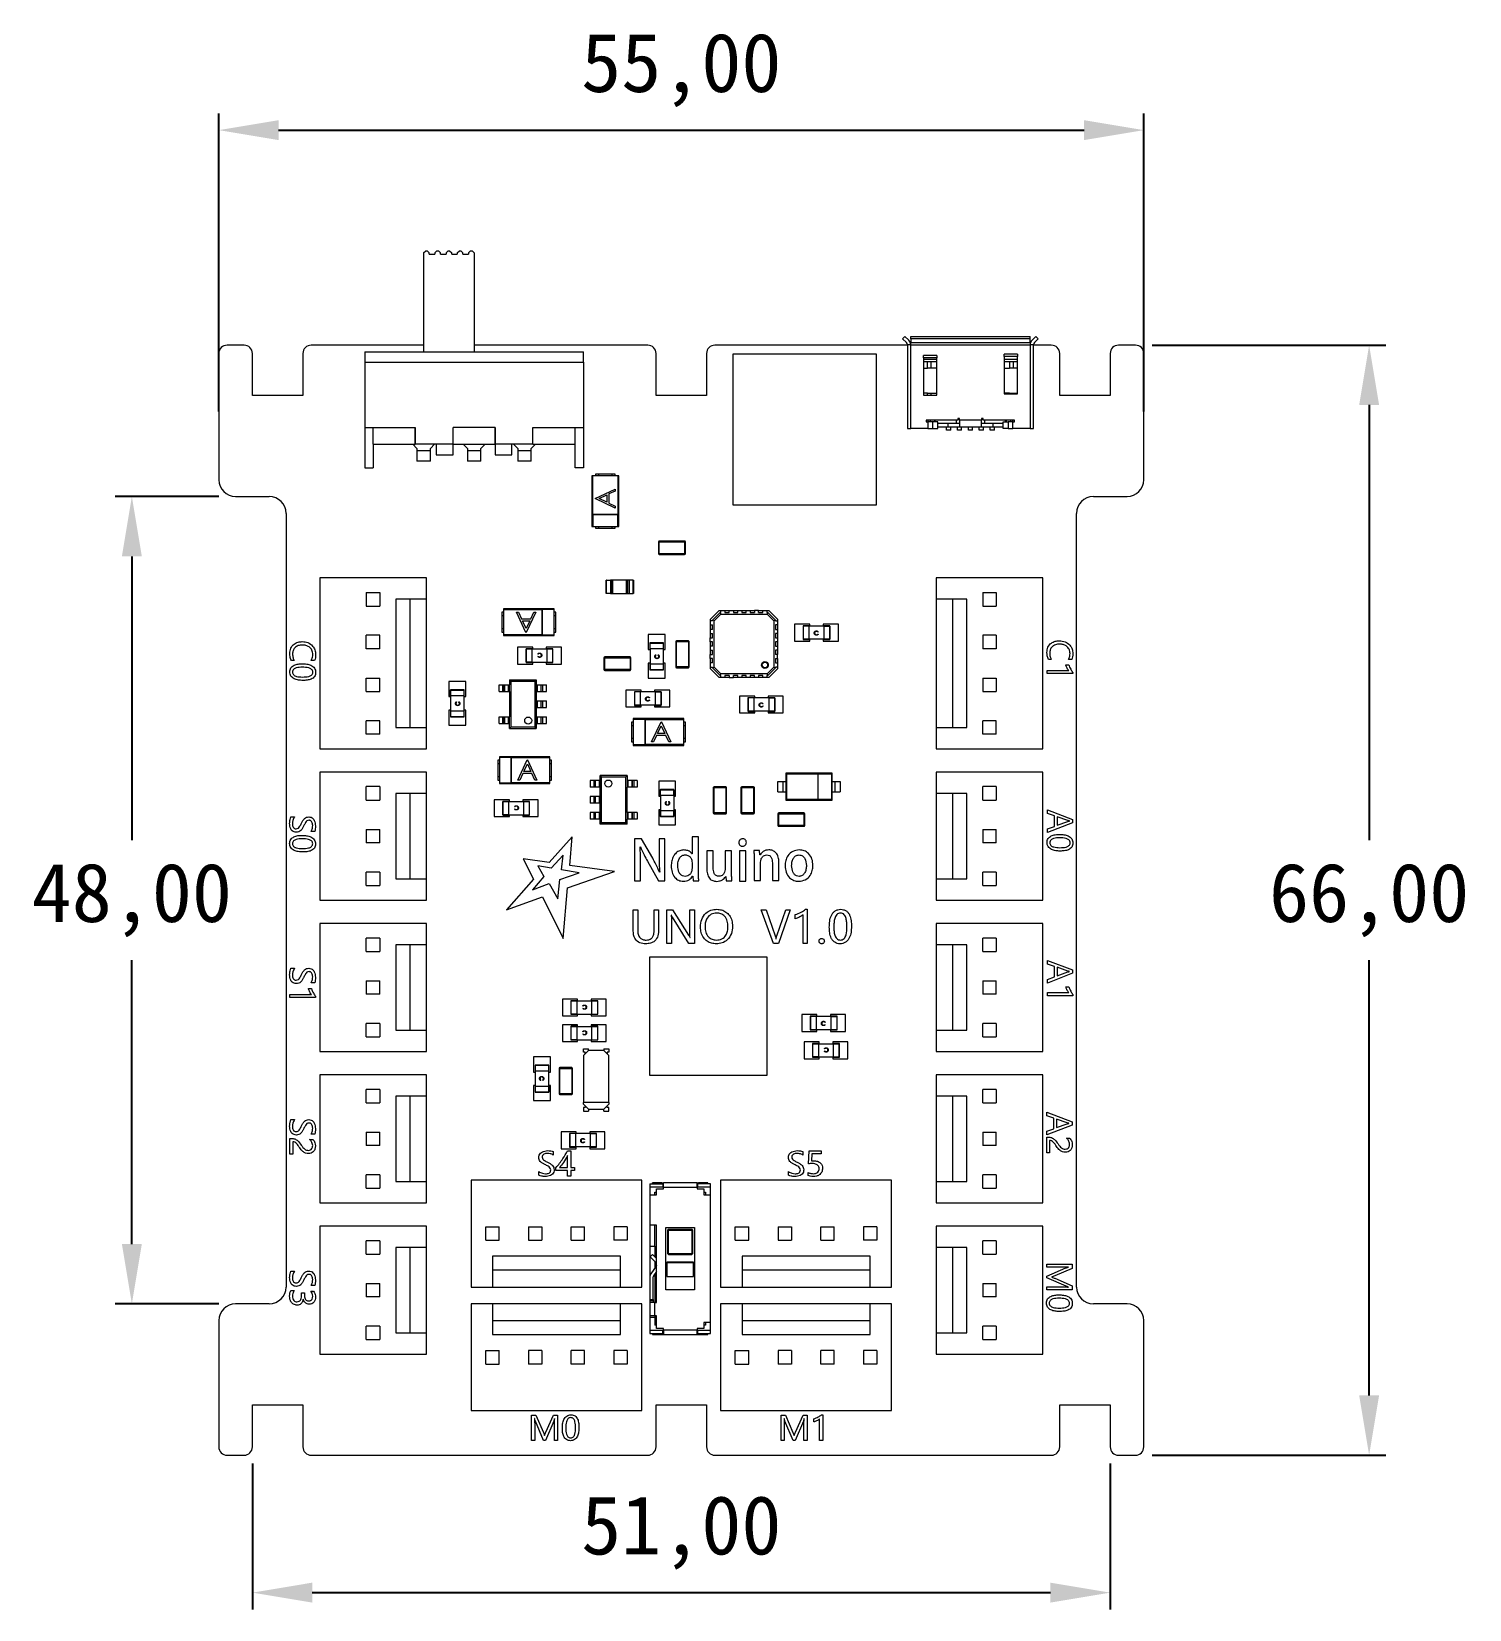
# Model space of a CAD drawing. Header units: millimetres. Extents: x 357.3 to 442.8, y 102.1 to 195.9.
import ezdxf

# ---------------------------------------------------------------- set-up
doc = ezdxf.new("R2010")
doc.units = ezdxf.units.MM
doc.header["$PDSIZE"] = -1
doc.dimstyles.new('ISO-25', dxfattribs={"dimtxt": 2.5, "dimasz": 2.5, "dimexe": 1.25, "dimexo": 0.625, "dimtad": 1, "dimtxsty": 'Standard', "dimcen": 2.5, "dimadec": 0, "dimazin": 0, "dimtfac": 1, "dimtmove": 0, "dimatfit": 3, "dimfxl": 1, "dimarcsym": 0})

msp = doc.modelspace()

# ---------------------------------------------------------------- blocks, each defined once
blk = doc.blocks.new('*D4')
at = {"color": 0, "lineweight": -2, "transparency": 16777216}
for p, q in [((368.395, 173.313), (368.395, 191.046)), ((423.395, 173.313), (423.395, 191.046)), ((371.951, 190.046), (419.839, 190.046))]:
    blk.add_line(p, q, dxfattribs=at)
at = {"color": 0, "transparency": 16777216}
for points in [[(371.951, 190.639), (371.951, 189.454), (368.395, 190.046)], [(419.839, 190.639), (419.839, 189.454), (423.395, 190.046)]]:
    blk.add_solid(points, dxfattribs=at)
at = {"layer": 'Defpoints', "color": 0, "transparency": 16777216}
for p in [(423.395, 190.046), (368.395, 172.313), (423.395, 172.313)]:
    blk.add_point(p, dxfattribs=at)
at = {"color": 0, "transparency": 16777216, "insert": (395.895, 193.612), "char_height": 3.5, "attachment_point": 5}
blk.add_mtext('55,00', dxfattribs=at)
blk = doc.blocks.new('*D5')
at = {"color": 0, "lineweight": -2, "transparency": 16777216}
for p, q in [((423.895, 177.262), (437.792, 177.262)), ((436.792, 173.706), (436.792, 147.828)), ((436.792, 114.818), (436.792, 140.696)), ((423.895, 111.262), (437.792, 111.262))]:
    blk.add_line(p, q, dxfattribs=at)
at = {"color": 0, "transparency": 16777216}
for points in [[(436.199, 173.706), (437.384, 173.706), (436.792, 177.262)], [(436.199, 114.818), (437.384, 114.818), (436.792, 111.262)]]:
    blk.add_solid(points, dxfattribs=at)
at = {"layer": 'Defpoints', "color": 0, "transparency": 16777216}
for p in [(422.895, 177.262), (422.895, 111.262), (436.792, 111.262)]:
    blk.add_point(p, dxfattribs=at)
at = {"color": 0, "transparency": 16777216, "insert": (436.792, 144.262), "char_height": 3.5, "attachment_point": 5}
blk.add_mtext('66,00', dxfattribs=at)
blk = doc.blocks.new('*D7')
at = {"color": 0, "lineweight": -2, "transparency": 16777216}
for p, q in [((370.395, 110.762), (370.395, 102.09)), ((421.395, 110.762), (421.395, 102.09)), ((373.951, 103.09), (417.839, 103.09))]:
    blk.add_line(p, q, dxfattribs=at)
at = {"color": 0, "transparency": 16777216}
for points in [[(373.951, 103.683), (373.951, 102.498), (370.395, 103.09)], [(417.839, 103.683), (417.839, 102.498), (421.395, 103.09)]]:
    blk.add_solid(points, dxfattribs=at)
at = {"layer": 'Defpoints', "color": 0, "transparency": 16777216}
for p in [(370.395, 111.762), (421.395, 111.762), (421.395, 103.09)]:
    blk.add_point(p, dxfattribs=at)
at = {"color": 0, "transparency": 16777216, "insert": (395.895, 106.656), "char_height": 3.5, "attachment_point": 5}
blk.add_mtext('51,00', dxfattribs=at)
blk = doc.blocks.new('*D9')
at = {"color": 0, "lineweight": -2, "transparency": 16777216}
for p, q in [((368.395, 168.262), (362.226, 168.262)), ((363.226, 164.706), (363.226, 147.828)), ((363.226, 123.818), (363.226, 140.696)), ((368.395, 120.262), (362.226, 120.262))]:
    blk.add_line(p, q, dxfattribs=at)
at = {"color": 0, "transparency": 16777216}
for points in [[(362.633, 164.706), (363.819, 164.706), (363.226, 168.262)], [(362.633, 123.818), (363.819, 123.818), (363.226, 120.262)]]:
    blk.add_solid(points, dxfattribs=at)
at = {"layer": 'Defpoints', "color": 0, "transparency": 16777216}
for p in [(363.226, 168.262), (369.395, 168.262), (369.395, 120.262)]:
    blk.add_point(p, dxfattribs=at)
at = {"color": 0, "transparency": 16777216, "insert": (363.226, 144.262), "char_height": 3.5, "attachment_point": 5}
blk.add_mtext('48,00', dxfattribs=at)

# ---------------------------------------------------------------- dimensions: what is measured, and where the dimension line sits
for base, p1, p2, picture, middle in [((423.395, 190.046), (368.395, 172.313), (423.395, 172.313), '*D4', (395.895, 193.612)), ((421.395, 103.09), (370.395, 111.762), (421.395, 111.762), '*D7', (395.895, 106.656))]:
    dim = msp.add_linear_dim(base=base, p1=p1, p2=p2, dimstyle='ISO-25', override={"dimtxt": 3.5, "dimasz": 3.556, "dimexe": 1, "dimexo": 1, "dimgap": 1.524, "dimtih": 1, "dimtoh": 1, "dimzin": 0, "dimadec": 2, "dimtzin": 0})
    dim.commit()
    dim.dimension.update_dxf_attribs({"geometry": picture, "text_midpoint": middle})
for p1, p2, distance, picture, middle in [((422.895, 177.262), (422.895, 111.262), 13.897, '*D5', (436.792, 144.262)), ((369.395, 120.262), (369.395, 168.262), 6.169, '*D9', (363.226, 144.262))]:
    dim = msp.add_aligned_dim(p1=p1, p2=p2, distance=distance, dimstyle='ISO-25', override={"dimtxt": 3.5, "dimasz": 3.556, "dimexe": 1, "dimexo": 1, "dimgap": 1.524, "dimtih": 1, "dimtoh": 1, "dimzin": 0, "dimadec": 2, "dimtzin": 0})
    dim.commit()
    dim.dimension.update_dxf_attribs({"geometry": picture, "text_midpoint": middle})

# ---------------------------------------------------------------- linework, layer by layer
at = {"color": 7, "linetype": 'Continuous', "lineweight": 15}
for p, q in [((380.575, 182.743), (380.7, 182.868)), ((380.575, 182.743), (380.575, 176.868)), ((380.7, 182.868), (380.783, 182.868)), ((380.783, 182.868), (380.908, 182.743)), ((380.908, 182.668), (380.908, 182.743)), ((380.908, 182.668), (381.242, 182.668)), ((381.242, 182.743), (381.367, 182.868)), ((381.242, 182.743), (381.242, 182.668)), ((381.367, 182.868), (381.45, 182.868)), ((381.45, 182.868), (381.575, 182.743)), ((381.575, 182.668), (381.575, 182.743)), ((381.575, 182.668), (381.908, 182.668)), ((381.908, 182.743), (382.033, 182.868)), ((381.908, 182.743), (381.908, 182.668)), ((382.033, 182.868), (382.117, 182.868)), ((382.117, 182.868), (382.242, 182.743)), ((382.242, 182.668), (382.242, 182.743)), ((382.242, 182.668), (382.575, 182.668)), ((382.575, 182.743), (382.7, 182.868)), ((382.575, 182.743), (382.575, 182.668)), ((382.7, 182.868), (382.783, 182.868)), ((382.783, 182.868), (382.908, 182.743)), ((382.908, 182.668), (382.908, 182.743)), ((382.908, 182.668), (383.242, 182.668)), ((383.242, 182.743), (383.367, 182.868)), ((383.242, 182.743), (383.242, 182.668)), ((383.367, 182.868), (383.45, 182.868)), ((383.45, 182.868), (383.575, 182.743)), ((383.575, 182.743), (383.575, 176.868)), ((409.054, 177.646), (409.195, 177.787)), ((409.278, 177.421), (409.054, 177.646)), ((409.195, 177.787), (409.419, 177.563)), ((409.537, 177.363), (409.528, 177.363)), ((409.537, 177.646), (409.537, 177.787)), ((409.537, 177.787), (416.637, 177.787)), ((416.637, 177.646), (409.537, 177.646)), ((409.537, 177.646), (409.537, 177.421)), ((409.537, 177.421), (416.637, 177.421)), ((409.537, 177.28), (409.537, 177.421)), ((416.637, 177.646), (416.637, 177.787)), ((416.637, 177.421), (416.637, 177.646)), ((416.637, 177.421), (416.637, 177.28)), ((416.645, 177.363), (416.637, 177.363)), ((416.754, 177.563), (416.978, 177.787)), ((417.119, 177.646), (416.895, 177.421)), ((416.978, 177.787), (417.119, 177.646)), ((368.395, 176.762), (368.395, 169.262)), ((369.895, 177.262), (368.895, 177.262)), ((370.395, 174.262), (370.395, 176.762)), ((373.395, 176.762), (373.395, 174.262)), ((380.575, 177.262), (373.895, 177.262)), ((377.075, 176.868), (377.7, 176.868)), ((377.075, 176.868), (377.075, 176.243)), ((377.7, 176.868), (389.45, 176.868)), ((393.895, 177.262), (383.575, 177.262)), ((389.45, 176.868), (390.075, 176.868)), ((390.075, 176.243), (390.075, 176.868)), ((394.395, 174.262), (394.395, 176.762)), ((397.395, 176.762), (397.395, 174.262)), ((409.337, 177.262), (397.895, 177.262)), ((398.974, 167.752), (398.974, 176.752)), ((398.974, 176.752), (407.474, 176.752)), ((407.474, 176.752), (407.474, 167.752)), ((409.337, 177.28), (409.337, 172.303)), ((409.537, 177.28), (409.337, 177.28)), ((409.537, 177.28), (416.637, 177.28)), ((409.537, 172.303), (409.537, 177.28)), ((411.087, 176.646), (410.287, 176.646)), ((410.287, 176.504), (410.287, 176.646)), ((411.087, 176.504), (410.287, 176.504)), ((410.287, 176.504), (410.287, 176.421)), ((410.287, 176.421), (411.087, 176.421)), ((410.287, 176.421), (410.287, 176.28)), ((411.087, 176.646), (411.087, 176.504)), ((411.087, 176.421), (411.087, 176.504)), ((411.087, 176.28), (411.087, 176.421)), ((415.887, 176.728), (415.087, 176.728)), ((415.087, 176.587), (415.087, 176.728)), ((415.887, 176.587), (415.087, 176.587)), ((415.087, 176.587), (415.087, 176.433)), ((415.087, 176.433), (415.887, 176.433)), ((415.087, 176.433), (415.087, 176.292)), ((415.887, 176.728), (415.887, 176.587)), ((415.887, 176.433), (415.887, 176.587)), ((415.887, 176.292), (415.887, 176.433)), ((416.637, 177.28), (416.637, 172.303)), ((416.837, 177.28), (416.637, 177.28)), ((416.837, 172.303), (416.837, 177.28)), ((417.895, 177.262), (416.837, 177.262)), ((418.395, 174.262), (418.395, 176.762)), ((421.395, 176.762), (421.395, 174.262)), ((422.895, 177.262), (421.895, 177.262)), ((423.395, 169.262), (423.395, 176.762)), ((377.075, 176.243), (377.075, 172.368)), ((377.075, 176.243), (390.075, 176.243)), ((390.075, 176.243), (390.075, 172.368)), ((411.087, 176.28), (410.287, 176.28)), ((410.287, 176.28), (410.287, 174.28)), ((410.287, 175.903), (410.536, 175.903)), ((410.758, 175.903), (410.536, 175.903)), ((411.087, 175.903), (410.758, 175.903)), ((411.087, 174.28), (411.087, 176.28)), ((415.087, 176.292), (415.887, 176.292)), ((415.087, 176.292), (415.087, 174.363)), ((415.087, 175.903), (415.415, 175.903)), ((415.637, 175.903), (415.415, 175.903)), ((415.887, 175.903), (415.637, 175.903)), ((415.887, 174.363), (415.887, 176.292)), ((373.395, 174.262), (370.395, 174.262)), ((397.395, 174.262), (394.395, 174.262)), ((410.536, 174.403), (410.287, 174.403)), ((410.287, 174.28), (411.087, 174.28)), ((410.536, 174.403), (410.758, 174.403)), ((410.758, 174.403), (411.087, 174.403)), ((415.415, 174.403), (415.087, 174.403)), ((415.087, 174.363), (415.887, 174.363)), ((415.415, 174.403), (415.637, 174.403)), ((415.637, 174.403), (415.887, 174.403)), ((421.395, 174.262), (418.395, 174.262)), ((412.327, 172.803), (410.461, 172.803)), ((410.461, 172.803), (410.461, 172.703)), ((410.461, 172.703), (410.561, 172.703)), ((410.561, 172.703), (410.561, 172.303)), ((410.844, 172.703), (410.561, 172.703)), ((410.844, 172.303), (410.844, 172.703)), ((411.139, 172.703), (410.844, 172.703)), ((410.997, 172.703), (410.997, 172.803)), ((411.139, 172.303), (411.139, 172.703)), ((412.229, 172.803), (412.229, 172.603)), ((412.427, 172.903), (412.327, 172.903)), ((412.327, 172.903), (412.327, 172.803)), ((412.427, 172.803), (412.427, 172.903)), ((413.747, 172.803), (412.427, 172.803)), ((412.427, 172.803), (412.427, 172.403)), ((413.847, 172.903), (413.747, 172.903)), ((413.747, 172.903), (413.747, 172.803)), ((413.747, 172.403), (413.747, 172.803)), ((413.847, 172.803), (413.847, 172.903)), ((415.712, 172.803), (413.847, 172.803)), ((413.944, 172.603), (413.944, 172.803)), ((415.035, 172.303), (415.035, 172.703)), ((415.035, 172.703), (415.329, 172.703)), ((415.176, 172.703), (415.176, 172.803)), ((415.329, 172.703), (415.329, 172.303)), ((415.612, 172.703), (415.329, 172.703)), ((415.612, 172.303), (415.612, 172.703)), ((415.612, 172.703), (415.712, 172.703)), ((415.712, 172.703), (415.712, 172.803)), ((377.075, 172.368), (380.075, 172.368)), ((377.075, 172.368), (377.075, 169.968)), ((377.575, 171.368), (377.575, 172.368)), ((380.07, 171.368), (380.07, 172.368)), ((380.075, 172.368), (380.075, 171.368)), ((384.825, 172.368), (382.325, 172.368)), ((382.325, 171.368), (382.325, 172.368)), ((384.82, 171.368), (384.82, 172.368)), ((384.825, 172.368), (384.825, 171.368)), ((387.075, 172.368), (390.075, 172.368)), ((387.075, 171.368), (387.075, 172.368)), ((389.575, 171.368), (389.575, 172.368)), ((390.075, 172.368), (390.075, 169.968)), ((409.337, 172.303), (409.537, 172.303)), ((410.561, 172.303), (409.537, 172.303)), ((410.561, 172.303), (410.844, 172.303)), ((410.844, 172.303), (411.139, 172.303)), ((412.229, 172.603), (411.139, 172.603)), ((411.139, 172.403), (411.757, 172.403)), ((411.662, 172.201), (411.662, 172.403)), ((411.912, 172.201), (411.662, 172.201)), ((411.757, 172.403), (411.757, 172.603)), ((411.757, 172.403), (412.427, 172.403)), ((411.912, 172.201), (411.912, 172.403)), ((412.427, 172.603), (412.229, 172.603)), ((412.312, 172.201), (412.312, 172.403)), ((412.562, 172.201), (412.312, 172.201)), ((412.427, 172.403), (413.747, 172.403)), ((412.562, 172.201), (412.562, 172.403)), ((412.962, 172.201), (412.962, 172.403)), ((413.212, 172.201), (412.962, 172.201)), ((413.212, 172.201), (413.212, 172.403)), ((413.612, 172.201), (413.612, 172.403)), ((413.862, 172.201), (413.612, 172.201)), ((413.944, 172.603), (413.747, 172.603)), ((413.747, 172.403), (414.416, 172.403)), ((413.862, 172.201), (413.862, 172.403)), ((415.035, 172.603), (413.944, 172.603)), ((414.262, 172.201), (414.262, 172.403)), ((414.512, 172.201), (414.262, 172.201)), ((414.416, 172.603), (414.416, 172.403)), ((414.416, 172.403), (415.035, 172.403)), ((414.512, 172.201), (414.512, 172.403)), ((415.329, 172.303), (415.035, 172.303)), ((415.329, 172.303), (415.612, 172.303)), ((416.637, 172.303), (415.612, 172.303)), ((416.637, 172.303), (416.837, 172.303)), ((377.575, 171.368), (380.07, 171.368)), ((377.575, 171.368), (377.575, 169.968)), ((379.925, 171.368), (380.175, 171.118)), ((380.07, 171.368), (380.075, 171.368)), ((381.325, 171.368), (380.075, 171.368)), ((380.175, 171.118), (380.175, 170.993)), ((380.175, 170.993), (380.975, 170.993)), ((380.175, 170.993), (380.175, 170.368)), ((380.975, 171.118), (381.225, 171.368)), ((380.975, 170.993), (380.975, 171.118)), ((380.975, 170.368), (380.975, 170.993)), ((382.325, 171.368), (381.325, 171.368)), ((381.325, 171.368), (381.325, 170.743)), ((382.325, 171.368), (384.82, 171.368)), ((382.325, 170.743), (382.325, 171.368)), ((382.925, 171.368), (383.175, 171.118)), ((383.175, 171.118), (383.175, 170.993)), ((383.175, 170.993), (383.975, 170.993)), ((383.175, 170.993), (383.175, 170.368)), ((383.975, 171.118), (384.225, 171.368)), ((383.975, 170.993), (383.975, 171.118)), ((383.975, 170.368), (383.975, 170.993)), ((384.82, 171.368), (384.825, 171.368)), ((385.825, 171.368), (384.825, 171.368)), ((384.825, 171.368), (384.825, 170.743)), ((387.075, 171.368), (385.825, 171.368)), ((385.825, 170.743), (385.825, 171.368)), ((385.925, 171.368), (386.175, 171.118)), ((386.175, 171.118), (386.175, 170.993)), ((386.175, 170.993), (386.975, 170.993)), ((386.175, 170.993), (386.175, 170.368)), ((386.975, 171.118), (387.225, 171.368)), ((386.975, 170.993), (386.975, 171.118)), ((386.975, 170.368), (386.975, 170.993)), ((387.075, 171.368), (389.575, 171.368)), ((389.575, 169.968), (389.575, 171.368)), ((377.075, 169.968), (377.575, 169.968)), ((380.975, 170.368), (380.175, 170.368)), ((381.325, 170.743), (382.325, 170.743)), ((383.975, 170.368), (383.175, 170.368)), ((384.825, 170.743), (385.825, 170.743)), ((386.975, 170.368), (386.175, 170.368)), ((390.075, 169.968), (389.575, 169.968)), ((390.579, 169.485), (390.579, 166.485)), ((390.631, 169.485), (390.579, 169.485)), ((390.631, 167.185), (390.631, 169.485)), ((392.126, 169.485), (390.631, 169.485)), ((390.989, 169.585), (390.789, 169.585)), ((390.789, 169.585), (390.789, 169.485)), ((390.989, 169.485), (390.989, 169.585)), ((391.769, 169.585), (390.989, 169.585)), ((391.969, 169.585), (391.769, 169.585)), ((391.769, 169.585), (391.769, 169.485)), ((391.969, 169.485), (391.969, 169.585)), ((392.126, 169.485), (392.126, 167.185)), ((392.179, 169.485), (392.126, 169.485)), ((392.179, 166.485), (392.179, 169.485)), ((369.395, 168.262), (371.395, 168.262)), ((390.77, 168.154), (391.97, 168.707)), ((390.77, 168.138), (390.77, 168.154)), ((391.97, 167.569), (390.77, 168.138)), ((391.004, 168.145), (391.462, 168.356)), ((391.462, 167.927), (391.004, 168.145)), ((391.462, 168.356), (391.462, 167.927)), ((391.97, 168.59), (391.585, 168.413)), ((391.585, 168.413), (391.585, 167.869)), ((391.97, 168.707), (391.97, 168.59)), ((420.395, 168.262), (422.395, 168.262)), ((372.395, 167.262), (372.395, 121.262)), ((390.629, 167.185), (390.629, 166.485)), ((392.128, 167.185), (390.629, 167.185)), ((390.631, 167.185), (392.126, 167.185)), ((391.585, 167.869), (391.97, 167.686)), ((391.97, 167.686), (391.97, 167.569)), ((392.128, 166.485), (392.128, 167.185)), ((407.474, 167.752), (398.974, 167.752)), ((419.395, 121.262), (419.395, 167.262)), ((390.579, 166.485), (390.629, 166.485)), ((390.629, 166.485), (392.128, 166.485)), ((390.789, 166.485), (390.789, 166.385)), ((390.789, 166.385), (390.989, 166.385)), ((390.989, 166.385), (390.989, 166.485)), ((390.989, 166.385), (391.769, 166.385)), ((391.769, 166.485), (391.769, 166.385)), ((391.769, 166.385), (391.969, 166.385)), ((391.969, 166.385), (391.969, 166.485)), ((392.128, 166.485), (392.179, 166.485)), ((394.588, 165.564), (394.538, 165.564)), ((394.538, 165.564), (394.538, 164.864)), ((394.588, 165.614), (394.588, 165.564)), ((396.088, 165.614), (394.588, 165.614)), ((394.588, 165.564), (396.088, 165.564)), ((394.588, 164.864), (394.588, 165.564)), ((396.088, 165.564), (396.088, 165.614)), ((396.088, 165.564), (396.088, 164.864)), ((396.138, 165.564), (396.088, 165.564)), ((396.138, 164.864), (396.138, 165.564)), ((394.538, 164.864), (394.588, 164.864)), ((396.088, 164.864), (394.588, 164.864)), ((394.588, 164.864), (394.588, 164.814)), ((394.588, 164.814), (396.088, 164.814)), ((396.088, 164.864), (396.138, 164.864)), ((396.088, 164.814), (396.088, 164.864)), ((374.395, 163.422), (374.395, 153.262)), ((380.745, 163.422), (374.395, 163.422)), ((380.745, 162.152), (380.745, 163.422)), ((391.429, 162.496), (391.429, 163.296)), ((391.439, 163.296), (391.429, 163.296)), ((391.439, 163.296), (391.691, 163.296)), ((391.439, 162.496), (391.439, 163.296)), ((391.691, 163.296), (391.691, 162.496)), ((391.784, 163.296), (391.691, 163.296)), ((391.784, 162.496), (391.784, 163.296)), ((391.833, 163.296), (391.784, 163.296)), ((391.833, 162.496), (391.833, 163.296)), ((392.646, 163.296), (391.833, 163.296)), ((392.646, 162.496), (392.646, 163.296)), ((392.695, 163.296), (392.646, 163.296)), ((392.695, 163.296), (392.695, 162.496)), ((392.788, 163.296), (392.695, 163.296)), ((392.788, 163.296), (392.788, 162.496)), ((393.039, 163.296), (392.788, 163.296)), ((393.039, 162.496), (393.039, 163.296)), ((393.039, 163.296), (393.049, 163.296)), ((393.049, 163.296), (393.049, 162.496)), ((417.395, 163.422), (411.045, 163.422)), ((411.045, 163.422), (411.045, 162.152)), ((417.395, 153.262), (417.395, 163.422)), ((377.165, 162.552), (377.165, 161.752)), ((377.165, 162.552), (377.965, 162.552)), ((377.965, 162.552), (377.965, 161.752)), ((391.439, 162.496), (391.429, 162.496)), ((391.691, 162.496), (391.439, 162.496)), ((391.691, 162.496), (391.784, 162.496)), ((391.784, 162.496), (391.833, 162.496)), ((391.833, 162.496), (392.646, 162.496)), ((392.646, 162.496), (392.695, 162.496)), ((392.695, 162.496), (392.788, 162.496)), ((392.788, 162.496), (393.039, 162.496)), ((393.049, 162.496), (393.039, 162.496)), ((413.825, 162.552), (413.825, 161.752)), ((413.825, 162.552), (414.625, 162.552)), ((414.625, 162.552), (414.625, 161.752)), ((377.165, 161.752), (377.965, 161.752)), ((378.915, 162.152), (378.915, 154.532)), ((379.745, 162.152), (378.915, 162.152)), ((380.745, 162.152), (379.745, 162.152)), ((379.745, 162.152), (379.745, 154.532)), ((380.745, 154.532), (380.745, 162.152)), ((385.227, 161.38), (385.227, 161.18)), ((385.327, 161.38), (385.227, 161.38)), ((388.327, 161.59), (385.327, 161.59)), ((385.327, 161.59), (385.327, 161.538)), ((385.327, 161.538), (387.627, 161.538)), ((385.327, 161.538), (385.327, 160.043)), ((386.104, 161.381), (386.221, 161.381)), ((386.658, 160.181), (386.104, 161.381)), ((386.221, 161.381), (386.399, 160.997)), ((387.243, 161.381), (386.673, 160.181)), ((386.943, 160.997), (387.125, 161.381)), ((387.125, 161.381), (387.243, 161.381)), ((387.627, 161.539), (387.627, 160.041)), ((388.327, 161.539), (387.627, 161.539)), ((387.627, 160.043), (387.627, 161.538)), ((388.327, 161.539), (388.327, 161.59)), ((388.327, 160.041), (388.327, 161.539)), ((388.427, 161.38), (388.327, 161.38)), ((388.427, 161.18), (388.427, 161.38)), ((397.629, 160.975), (398.139, 161.485)), ((397.744, 160.913), (398.2, 161.37)), ((398.139, 161.485), (398.249, 161.485)), ((398.2, 161.37), (398.242, 161.27)), ((398.2, 161.37), (398.249, 161.37)), ((398.249, 161.368), (398.249, 161.495)), ((398.249, 161.495), (398.489, 161.495)), ((398.489, 161.495), (398.489, 161.368)), ((398.489, 161.485), (398.749, 161.485)), ((398.489, 161.37), (398.749, 161.37)), ((398.749, 161.368), (398.749, 161.495)), ((398.749, 161.495), (398.989, 161.495)), ((398.989, 161.495), (398.989, 161.368)), ((398.989, 161.485), (399.249, 161.485)), ((398.989, 161.37), (399.249, 161.37)), ((399.249, 161.368), (399.249, 161.495)), ((399.249, 161.495), (399.489, 161.495)), ((399.489, 161.495), (399.489, 161.368)), ((399.489, 161.485), (399.749, 161.485)), ((399.489, 161.37), (399.749, 161.37)), ((399.749, 161.368), (399.749, 161.495)), ((399.749, 161.495), (399.989, 161.495)), ((399.989, 161.495), (399.989, 161.368)), ((399.989, 161.485), (400.249, 161.485)), ((399.989, 161.37), (400.249, 161.37)), ((400.489, 161.495), (400.249, 161.495)), ((400.249, 161.495), (400.249, 161.368)), ((400.489, 161.368), (400.489, 161.495)), ((400.489, 161.485), (400.749, 161.485)), ((400.489, 161.37), (400.749, 161.37)), ((400.749, 161.495), (400.989, 161.495)), ((400.749, 161.368), (400.749, 161.495)), ((400.989, 161.495), (400.989, 161.368)), ((400.989, 161.485), (401.099, 161.485)), ((400.989, 161.37), (401.037, 161.37)), ((401.037, 161.37), (400.995, 161.27)), ((401.037, 161.37), (401.494, 160.913)), ((401.099, 161.485), (401.609, 160.975)), ((412.045, 162.152), (411.045, 162.152)), ((411.045, 162.152), (411.045, 154.532)), ((412.045, 154.532), (412.045, 162.152)), ((412.875, 162.152), (412.045, 162.152)), ((412.875, 154.532), (412.875, 162.152)), ((413.825, 161.752), (414.625, 161.752)), ((385.227, 161.18), (385.327, 161.18)), ((385.227, 161.18), (385.227, 160.4)), ((386.399, 160.997), (386.943, 160.997)), ((386.667, 160.415), (386.455, 160.874)), ((386.455, 160.874), (386.884, 160.874)), ((386.884, 160.874), (386.667, 160.415)), ((388.327, 161.18), (388.427, 161.18)), ((388.427, 160.4), (388.427, 161.18)), ((397.619, 160.865), (397.619, 160.625)), ((397.745, 160.865), (397.619, 160.865)), ((397.619, 160.625), (397.745, 160.625)), ((397.629, 160.865), (397.629, 160.975)), ((397.629, 160.365), (397.629, 160.625)), ((397.744, 160.913), (397.844, 160.871)), ((397.744, 160.865), (397.744, 160.913)), ((397.744, 160.365), (397.744, 160.625)), ((397.844, 160.871), (398.242, 161.27)), ((397.844, 158.118), (397.844, 160.871)), ((398.242, 161.27), (400.995, 161.27)), ((400.995, 161.27), (401.394, 160.871)), ((401.494, 160.913), (401.394, 160.871)), ((401.394, 160.871), (401.394, 158.118)), ((401.492, 160.865), (401.619, 160.865)), ((401.619, 160.625), (401.492, 160.625)), ((401.494, 160.913), (401.494, 160.865)), ((401.494, 160.625), (401.494, 160.365)), ((401.609, 160.975), (401.609, 160.865)), ((401.609, 160.625), (401.609, 160.365)), ((401.619, 160.865), (401.619, 160.625)), ((402.634, 160.667), (402.634, 159.667)), ((403.534, 160.667), (402.634, 160.667)), ((403.134, 160.562), (403.134, 159.772)), ((403.144, 160.562), (403.134, 160.562)), ((403.484, 160.572), (403.144, 160.572)), ((403.144, 160.572), (403.144, 160.562)), ((403.144, 160.562), (403.144, 159.772)), ((403.484, 160.562), (403.144, 160.562)), ((403.484, 160.572), (403.484, 160.562)), ((403.484, 160.562), (403.484, 159.772)), ((404.384, 160.562), (403.484, 160.562)), ((403.534, 160.562), (403.534, 160.667)), ((405.234, 160.667), (404.334, 160.667)), ((404.334, 160.667), (404.334, 160.562)), ((404.384, 160.562), (404.384, 160.572)), ((404.724, 160.572), (404.384, 160.572)), ((404.384, 159.772), (404.384, 160.562)), ((404.384, 160.562), (404.724, 160.562)), ((404.724, 160.562), (404.724, 160.572)), ((404.724, 160.562), (404.724, 159.772)), ((404.724, 160.562), (404.734, 160.562)), ((404.734, 159.772), (404.734, 160.562)), ((405.234, 159.667), (405.234, 160.667)), ((377.165, 159.212), (377.165, 160.012)), ((377.965, 160.012), (377.165, 160.012)), ((377.965, 159.212), (377.965, 160.012)), ((385.227, 160.4), (385.227, 160.2)), ((385.327, 160.4), (385.227, 160.4)), ((385.227, 160.2), (385.327, 160.2)), ((387.627, 160.043), (385.327, 160.043)), ((385.327, 160.043), (385.327, 159.99)), ((385.327, 159.99), (388.327, 159.99)), ((386.673, 160.181), (386.658, 160.181)), ((387.627, 160.041), (388.327, 160.041)), ((388.427, 160.4), (388.327, 160.4)), ((388.327, 160.2), (388.427, 160.2)), ((388.327, 159.99), (388.327, 160.041)), ((388.427, 160.2), (388.427, 160.4)), ((393.929, 160.058), (393.929, 159.158)), ((394.929, 160.058), (393.929, 160.058)), ((394.024, 159.548), (394.024, 159.208)), ((394.034, 159.548), (394.024, 159.548)), ((394.034, 159.548), (394.034, 159.558)), ((394.824, 159.558), (394.034, 159.558)), ((394.034, 159.548), (394.824, 159.548)), ((394.034, 159.208), (394.034, 159.548)), ((394.824, 159.548), (394.824, 159.558)), ((394.824, 159.548), (394.824, 159.208)), ((394.834, 159.548), (394.824, 159.548)), ((394.834, 159.208), (394.834, 159.548)), ((394.929, 159.158), (394.929, 160.058)), ((395.614, 159.635), (395.564, 159.635)), ((395.564, 159.635), (395.564, 158.135)), ((396.314, 159.685), (395.614, 159.685)), ((395.614, 159.685), (395.614, 159.635)), ((395.614, 159.635), (396.314, 159.635)), ((395.614, 158.135), (395.614, 159.635)), ((396.314, 159.635), (396.314, 159.685)), ((396.364, 159.635), (396.314, 159.635)), ((396.314, 159.635), (396.314, 158.135)), ((396.364, 158.135), (396.364, 159.635)), ((397.619, 160.365), (397.619, 160.125)), ((397.745, 160.365), (397.619, 160.365)), ((397.619, 160.125), (397.745, 160.125)), ((397.619, 159.625), (397.619, 159.865)), ((397.619, 159.865), (397.745, 159.865)), ((397.745, 159.625), (397.619, 159.625)), ((397.629, 159.865), (397.629, 160.125)), ((397.629, 159.365), (397.629, 159.625)), ((397.744, 159.865), (397.744, 160.125)), ((397.744, 159.365), (397.744, 159.625)), ((401.492, 160.365), (401.619, 160.365)), ((401.619, 160.125), (401.492, 160.125)), ((401.492, 159.865), (401.619, 159.865)), ((401.619, 159.625), (401.492, 159.625)), ((401.494, 160.125), (401.494, 159.865)), ((401.494, 159.625), (401.494, 159.365)), ((401.609, 160.125), (401.609, 159.865)), ((401.609, 159.625), (401.609, 159.365)), ((401.619, 160.365), (401.619, 160.125)), ((401.619, 159.865), (401.619, 159.625)), ((402.634, 159.667), (403.534, 159.667)), ((403.144, 159.772), (403.134, 159.772)), ((403.484, 159.772), (403.144, 159.772)), ((403.144, 159.772), (403.144, 159.762)), ((403.144, 159.762), (403.484, 159.762)), ((403.484, 159.772), (403.484, 159.762)), ((404.384, 159.772), (403.484, 159.772)), ((403.534, 159.667), (403.534, 159.772)), ((404.031, 160.221), (404.012, 160.206)), ((404.012, 160.083), (404.031, 160.069)), ((404.334, 159.772), (404.334, 159.667)), ((404.334, 159.667), (405.234, 159.667)), ((404.384, 159.762), (404.384, 159.772)), ((404.724, 159.772), (404.384, 159.772)), ((404.384, 159.762), (404.724, 159.762)), ((404.724, 159.762), (404.724, 159.772)), ((404.724, 159.772), (404.734, 159.772)), ((413.825, 160.012), (413.825, 159.212)), ((414.625, 160.012), (413.825, 160.012)), ((414.625, 160.012), (414.625, 159.212)), ((377.965, 159.212), (377.165, 159.212)), ((386.162, 159.304), (386.162, 158.304)), ((387.062, 159.304), (386.162, 159.304)), ((386.662, 159.199), (386.662, 158.409)), ((386.672, 159.199), (386.662, 159.199)), ((387.012, 159.209), (386.672, 159.209)), ((386.672, 159.209), (386.672, 159.199)), ((386.672, 158.409), (386.672, 159.199)), ((386.672, 159.199), (387.012, 159.199)), ((387.012, 159.209), (387.012, 159.199)), ((387.012, 159.199), (387.012, 158.409)), ((387.012, 159.199), (387.912, 159.199)), ((387.062, 159.199), (387.062, 159.304)), ((387.383, 158.887), (387.365, 158.902)), ((387.365, 158.75), (387.383, 158.764)), ((388.762, 159.304), (387.862, 159.304)), ((387.862, 159.304), (387.862, 159.199)), ((387.912, 159.199), (387.912, 159.209)), ((388.252, 159.209), (387.912, 159.209)), ((387.912, 159.199), (388.252, 159.199)), ((387.912, 158.409), (387.912, 159.199)), ((388.252, 159.199), (388.252, 159.209)), ((388.252, 158.409), (388.252, 159.199)), ((388.252, 159.199), (388.262, 159.199)), ((388.262, 158.409), (388.262, 159.199)), ((388.762, 158.304), (388.762, 159.304)), ((391.347, 158.674), (391.297, 158.674)), ((391.297, 158.674), (391.297, 157.974)), ((391.347, 158.724), (391.347, 158.674)), ((392.847, 158.724), (391.347, 158.724)), ((391.347, 157.974), (391.347, 158.674)), ((391.347, 158.674), (392.847, 158.674)), ((392.847, 158.674), (392.847, 158.724)), ((392.847, 158.674), (392.847, 157.974)), ((392.897, 158.674), (392.847, 158.674)), ((392.897, 157.974), (392.897, 158.674)), ((393.929, 159.158), (394.034, 159.158)), ((394.034, 159.208), (394.024, 159.208)), ((394.824, 159.208), (394.034, 159.208)), ((394.034, 159.208), (394.034, 158.308)), ((394.375, 158.855), (394.389, 158.836)), ((394.512, 158.836), (394.526, 158.855)), ((394.834, 159.208), (394.824, 159.208)), ((394.824, 159.208), (394.824, 158.308)), ((394.824, 159.158), (394.929, 159.158)), ((397.745, 159.365), (397.619, 159.365)), ((397.619, 159.365), (397.619, 159.125)), ((397.619, 159.125), (397.745, 159.125)), ((397.619, 158.625), (397.619, 158.865)), ((397.619, 158.865), (397.745, 158.865)), ((397.745, 158.625), (397.619, 158.625)), ((397.629, 158.865), (397.629, 159.125)), ((397.629, 158.365), (397.629, 158.625)), ((397.744, 158.865), (397.744, 159.125)), ((397.744, 158.365), (397.744, 158.625)), ((401.492, 159.365), (401.619, 159.365)), ((401.619, 159.125), (401.492, 159.125)), ((401.619, 158.865), (401.492, 158.865)), ((401.492, 158.625), (401.619, 158.625)), ((401.494, 159.125), (401.494, 158.865)), ((401.494, 158.625), (401.494, 158.365)), ((401.609, 159.125), (401.609, 158.865)), ((401.609, 158.625), (401.609, 158.365)), ((401.619, 159.365), (401.619, 159.125)), ((401.619, 158.625), (401.619, 158.865)), ((414.625, 159.212), (413.825, 159.212)), ((417.895, 158.571), (417.731, 158.571)), ((419.112, 158.571), (418.911, 158.571)), ((372.876, 158.518), (372.711, 158.518)), ((374.092, 158.518), (373.891, 158.518)), ((386.162, 158.304), (387.062, 158.304)), ((386.672, 158.409), (386.662, 158.409)), ((387.012, 158.409), (386.672, 158.409)), ((386.672, 158.409), (386.672, 158.399)), ((386.672, 158.399), (387.012, 158.399)), ((387.012, 158.409), (387.012, 158.399)), ((387.012, 158.409), (387.912, 158.409)), ((387.062, 158.304), (387.062, 158.409)), ((387.862, 158.409), (387.862, 158.304)), ((387.862, 158.304), (388.762, 158.304)), ((387.912, 158.399), (387.912, 158.409)), ((387.912, 158.409), (388.252, 158.409)), ((387.912, 158.399), (388.252, 158.399)), ((388.252, 158.399), (388.252, 158.409)), ((388.252, 158.409), (388.262, 158.409)), ((391.297, 157.974), (391.347, 157.974)), ((392.847, 157.974), (391.347, 157.974)), ((391.347, 157.974), (391.347, 157.924)), ((391.347, 157.924), (392.847, 157.924)), ((392.847, 157.974), (392.897, 157.974)), ((392.847, 157.924), (392.847, 157.974)), ((393.929, 158.358), (393.929, 157.458)), ((394.034, 158.358), (393.929, 158.358)), ((394.024, 158.308), (394.024, 157.968)), ((394.024, 158.308), (394.034, 158.308)), ((394.024, 157.968), (394.034, 157.968)), ((394.034, 158.308), (394.034, 157.968)), ((394.034, 158.308), (394.824, 158.308)), ((394.034, 157.968), (394.824, 157.968)), ((394.034, 157.968), (394.034, 157.958)), ((394.034, 157.958), (394.824, 157.958)), ((394.929, 158.358), (394.824, 158.358)), ((394.824, 158.308), (394.824, 157.968)), ((394.824, 158.308), (394.834, 158.308)), ((394.824, 157.968), (394.824, 157.958)), ((394.824, 157.968), (394.834, 157.968)), ((394.834, 157.968), (394.834, 158.308)), ((394.929, 157.458), (394.929, 158.358)), ((395.564, 158.135), (395.614, 158.135)), ((396.314, 158.135), (395.614, 158.135)), ((395.614, 158.135), (395.614, 158.085)), ((395.614, 158.085), (396.314, 158.085)), ((396.314, 158.135), (396.364, 158.135)), ((396.314, 158.085), (396.314, 158.135)), ((397.745, 158.365), (397.619, 158.365)), ((397.619, 158.365), (397.619, 158.125)), ((397.619, 158.125), (397.745, 158.125)), ((397.629, 158.015), (397.629, 158.125)), ((398.139, 157.505), (397.629, 158.015)), ((397.744, 158.076), (397.744, 158.125)), ((397.744, 158.076), (397.844, 158.118)), ((398.2, 157.62), (397.744, 158.076)), ((398.242, 157.72), (397.844, 158.118)), ((398.2, 157.62), (398.242, 157.72)), ((398.249, 157.62), (398.2, 157.62)), ((400.995, 157.72), (398.242, 157.72)), ((398.249, 157.495), (398.249, 157.621)), ((398.489, 157.621), (398.489, 157.495)), ((398.749, 157.62), (398.489, 157.62)), ((398.749, 157.621), (398.749, 157.495)), ((398.989, 157.495), (398.989, 157.621)), ((399.249, 157.62), (398.989, 157.62)), ((399.249, 157.495), (399.249, 157.621)), ((399.489, 157.621), (399.489, 157.495)), ((399.749, 157.62), (399.489, 157.62)), ((399.749, 157.495), (399.749, 157.621)), ((399.989, 157.621), (399.989, 157.495)), ((400.249, 157.62), (399.989, 157.62)), ((400.249, 157.495), (400.249, 157.621)), ((400.489, 157.621), (400.489, 157.495)), ((400.749, 157.62), (400.489, 157.62)), ((400.749, 157.495), (400.749, 157.621)), ((400.989, 157.621), (400.989, 157.495)), ((401.037, 157.62), (400.989, 157.62)), ((401.394, 158.118), (400.995, 157.72)), ((401.037, 157.62), (400.995, 157.72)), ((401.494, 158.076), (401.037, 157.62)), ((401.609, 158.015), (401.099, 157.505)), ((401.394, 158.118), (401.494, 158.076)), ((401.492, 158.365), (401.619, 158.365)), ((401.619, 158.125), (401.492, 158.125)), ((401.494, 158.125), (401.494, 158.076)), ((401.609, 158.125), (401.609, 158.015)), ((401.619, 158.365), (401.619, 158.125)), ((417.653, 157.913), (418.927, 157.913)), ((417.653, 157.73), (417.653, 157.913)), ((419.171, 157.73), (417.653, 157.73)), ((418.751, 158.26), (418.933, 158.26)), ((419.171, 157.801), (419.171, 157.73)), ((377.165, 157.472), (377.965, 157.472)), ((377.165, 156.672), (377.165, 157.472)), ((377.965, 156.672), (377.965, 157.472)), ((382.076, 157.264), (382.076, 156.364)), ((383.076, 157.264), (382.076, 157.264)), ((382.171, 156.754), (382.171, 156.414)), ((382.181, 156.754), (382.171, 156.754)), ((382.181, 156.754), (382.181, 156.764)), ((382.971, 156.764), (382.181, 156.764)), ((382.181, 156.754), (382.971, 156.754)), ((382.181, 156.414), (382.181, 156.754)), ((382.971, 156.754), (382.971, 156.764)), ((382.971, 156.754), (382.971, 156.414)), ((382.981, 156.754), (382.971, 156.754)), ((382.981, 156.414), (382.981, 156.754)), ((383.076, 156.364), (383.076, 157.264)), ((385.071, 156.662), (385.071, 157.062)), ((385.071, 157.062), (385.28, 157.062)), ((385.28, 156.662), (385.28, 157.062)), ((385.28, 157.062), (385.371, 157.062)), ((385.371, 156.662), (385.371, 157.062)), ((385.371, 157.062), (385.377, 157.062)), ((385.377, 157.062), (385.377, 156.662)), ((385.377, 157.062), (385.627, 157.062)), ((385.627, 156.662), (385.627, 157.062)), ((385.627, 157.062), (385.671, 157.062)), ((385.671, 157.362), (387.271, 157.362)), ((385.671, 157.362), (385.752, 157.281)), ((385.671, 157.362), (385.671, 157.062)), ((385.671, 156.662), (385.671, 157.062)), ((385.752, 157.281), (387.19, 157.281)), ((385.752, 157.281), (385.752, 154.543)), ((387.19, 157.281), (387.271, 157.362)), ((387.19, 157.281), (387.19, 154.543)), ((387.271, 157.362), (387.271, 157.062)), ((387.271, 157.062), (387.271, 156.662)), ((387.271, 157.062), (387.315, 157.062)), ((387.315, 157.062), (387.315, 156.662)), ((387.315, 157.062), (387.565, 157.062)), ((387.565, 156.662), (387.565, 157.062)), ((387.565, 157.062), (387.571, 157.062)), ((387.571, 156.662), (387.571, 157.062)), ((387.571, 157.062), (387.662, 157.062)), ((387.662, 156.662), (387.662, 157.062)), ((387.662, 157.062), (387.871, 157.062)), ((387.871, 156.662), (387.871, 157.062)), ((393.506, 156.748), (392.606, 156.748)), ((392.606, 156.748), (392.606, 155.748)), ((393.506, 156.643), (393.506, 156.748)), ((393.929, 157.458), (394.929, 157.458)), ((395.206, 156.748), (394.306, 156.748)), ((394.306, 156.748), (394.306, 156.643)), ((395.206, 155.748), (395.206, 156.748)), ((398.249, 157.505), (398.139, 157.505)), ((398.489, 157.495), (398.249, 157.495)), ((398.749, 157.505), (398.489, 157.505)), ((398.749, 157.495), (398.989, 157.495)), ((399.249, 157.505), (398.989, 157.505)), ((399.489, 157.495), (399.249, 157.495)), ((399.749, 157.505), (399.489, 157.505)), ((399.989, 157.495), (399.749, 157.495)), ((400.249, 157.505), (399.989, 157.505)), ((400.489, 157.495), (400.249, 157.495)), ((400.749, 157.505), (400.489, 157.505)), ((400.989, 157.495), (400.749, 157.495)), ((401.099, 157.505), (400.989, 157.505)), ((413.825, 157.472), (414.625, 157.472)), ((413.825, 157.472), (413.825, 156.672)), ((414.625, 157.472), (414.625, 156.672)), ((377.165, 156.672), (377.965, 156.672)), ((382.076, 156.364), (382.181, 156.364)), ((382.181, 156.414), (382.171, 156.414)), ((382.971, 156.414), (382.181, 156.414)), ((382.181, 156.414), (382.181, 155.514)), ((382.522, 156.061), (382.536, 156.042)), ((382.659, 156.042), (382.674, 156.061)), ((382.981, 156.414), (382.971, 156.414)), ((382.971, 156.414), (382.971, 155.514)), ((382.971, 156.364), (383.076, 156.364)), ((385.071, 156.662), (385.28, 156.662)), ((385.28, 156.662), (385.371, 156.662)), ((385.371, 156.662), (385.377, 156.662)), ((385.377, 156.662), (385.627, 156.662)), ((385.627, 156.662), (385.671, 156.662)), ((385.671, 156.662), (385.671, 155.162)), ((387.271, 156.662), (387.271, 156.112)), ((387.271, 156.662), (387.315, 156.662)), ((387.271, 156.112), (387.271, 155.712)), ((387.271, 156.112), (387.315, 156.112)), ((387.315, 156.662), (387.565, 156.662)), ((387.315, 156.112), (387.315, 155.712)), ((387.315, 156.112), (387.565, 156.112)), ((387.565, 156.662), (387.571, 156.662)), ((387.565, 155.712), (387.565, 156.112)), ((387.565, 156.112), (387.571, 156.112)), ((387.571, 156.662), (387.662, 156.662)), ((387.571, 155.712), (387.571, 156.112)), ((387.571, 156.112), (387.662, 156.112)), ((387.662, 156.662), (387.871, 156.662)), ((387.662, 155.712), (387.662, 156.112)), ((387.662, 156.112), (387.871, 156.112)), ((387.871, 155.712), (387.871, 156.112)), ((392.606, 155.748), (393.506, 155.748)), ((393.106, 156.643), (393.106, 155.853)), ((393.116, 156.643), (393.106, 156.643)), ((393.116, 155.853), (393.106, 155.853)), ((393.456, 156.653), (393.116, 156.653)), ((393.116, 156.653), (393.116, 156.643)), ((393.116, 156.643), (393.116, 155.853)), ((393.456, 156.643), (393.116, 156.643)), ((393.456, 155.853), (393.116, 155.853)), ((393.116, 155.853), (393.116, 155.843)), ((393.116, 155.843), (393.456, 155.843)), ((393.456, 156.653), (393.456, 156.643)), ((393.456, 156.643), (393.456, 155.853)), ((394.356, 156.643), (393.456, 156.643)), ((393.456, 155.853), (393.456, 155.843)), ((394.356, 155.853), (393.456, 155.853)), ((393.506, 155.748), (393.506, 155.853)), ((394.003, 156.302), (393.984, 156.288)), ((393.984, 156.165), (394.003, 156.151)), ((394.306, 155.853), (394.306, 155.748)), ((394.306, 155.748), (395.206, 155.748)), ((394.356, 156.643), (394.356, 156.653)), ((394.696, 156.653), (394.356, 156.653)), ((394.356, 155.853), (394.356, 156.643)), ((394.356, 156.643), (394.696, 156.643)), ((394.696, 155.853), (394.356, 155.853)), ((394.356, 155.843), (394.356, 155.853)), ((394.356, 155.843), (394.696, 155.843)), ((394.696, 156.643), (394.696, 156.653)), ((394.696, 156.643), (394.696, 155.853)), ((394.696, 156.643), (394.706, 156.643)), ((394.696, 155.843), (394.696, 155.853)), ((394.696, 155.853), (394.706, 155.853)), ((394.706, 155.853), (394.706, 156.643)), ((400.26, 156.393), (399.36, 156.393)), ((399.36, 156.393), (399.36, 155.393)), ((399.86, 156.288), (399.86, 155.498)), ((399.87, 156.288), (399.86, 156.288)), ((400.21, 156.298), (399.87, 156.298)), ((399.87, 156.298), (399.87, 156.288)), ((399.87, 156.288), (399.87, 155.498)), ((400.21, 156.288), (399.87, 156.288)), ((400.21, 156.298), (400.21, 156.288)), ((400.21, 156.288), (400.21, 155.498)), ((401.11, 156.288), (400.21, 156.288)), ((400.26, 156.288), (400.26, 156.393)), ((400.757, 155.947), (400.738, 155.932)), ((400.738, 155.809), (400.757, 155.795)), ((401.06, 156.393), (401.06, 156.288)), ((401.96, 156.393), (401.06, 156.393)), ((401.11, 156.288), (401.11, 156.298)), ((401.45, 156.298), (401.11, 156.298)), ((401.11, 155.498), (401.11, 156.288)), ((401.11, 156.288), (401.45, 156.288)), ((401.45, 156.288), (401.45, 156.298)), ((401.45, 156.288), (401.45, 155.498)), ((401.45, 156.288), (401.46, 156.288)), ((401.46, 155.498), (401.46, 156.288)), ((401.96, 155.393), (401.96, 156.393)), ((413.825, 156.672), (414.625, 156.672)), ((377.165, 154.132), (377.165, 154.932)), ((377.965, 154.932), (377.165, 154.932)), ((377.965, 154.132), (377.965, 154.932)), ((382.181, 155.564), (382.076, 155.564)), ((382.076, 155.564), (382.076, 154.664)), ((382.171, 155.514), (382.171, 155.174)), ((382.171, 155.514), (382.181, 155.514)), ((382.171, 155.174), (382.181, 155.174)), ((382.181, 155.514), (382.181, 155.174)), ((382.181, 155.514), (382.971, 155.514)), ((382.181, 155.174), (382.971, 155.174)), ((382.181, 155.174), (382.181, 155.164)), ((382.181, 155.164), (382.971, 155.164)), ((383.076, 155.564), (382.971, 155.564)), ((382.971, 155.514), (382.971, 155.174)), ((382.971, 155.514), (382.981, 155.514)), ((382.971, 155.174), (382.971, 155.164)), ((382.971, 155.174), (382.981, 155.174)), ((382.981, 155.174), (382.981, 155.514)), ((383.076, 154.664), (383.076, 155.564)), ((385.071, 154.762), (385.071, 155.162)), ((385.071, 155.162), (385.28, 155.162)), ((385.28, 154.762), (385.28, 155.162)), ((385.28, 155.162), (385.371, 155.162)), ((385.371, 154.762), (385.371, 155.162)), ((385.371, 155.162), (385.377, 155.162)), ((385.377, 155.162), (385.377, 154.762)), ((385.377, 155.162), (385.627, 155.162)), ((385.627, 154.762), (385.627, 155.162)), ((385.627, 155.162), (385.671, 155.162)), ((385.671, 154.762), (385.671, 155.162)), ((387.271, 155.712), (387.271, 155.162)), ((387.271, 155.712), (387.315, 155.712)), ((387.271, 155.162), (387.271, 154.762)), ((387.271, 155.162), (387.315, 155.162)), ((387.315, 155.712), (387.565, 155.712)), ((387.315, 155.162), (387.315, 154.762)), ((387.315, 155.162), (387.565, 155.162)), ((387.565, 155.712), (387.571, 155.712)), ((387.565, 154.762), (387.565, 155.162)), ((387.565, 155.162), (387.571, 155.162)), ((387.571, 155.712), (387.662, 155.712)), ((387.571, 154.762), (387.571, 155.162)), ((387.571, 155.162), (387.662, 155.162)), ((387.662, 155.712), (387.871, 155.712)), ((387.662, 154.762), (387.662, 155.162)), ((387.662, 155.162), (387.871, 155.162)), ((387.871, 154.762), (387.871, 155.162)), ((392.941, 154.852), (392.941, 154.652)), ((393.041, 154.852), (392.941, 154.852)), ((396.041, 155.062), (393.041, 155.062)), ((393.041, 155.062), (393.041, 155.011)), ((393.741, 155.011), (393.041, 155.011)), ((393.041, 155.011), (393.041, 153.513)), ((393.741, 153.513), (393.741, 155.011)), ((393.741, 155.01), (396.041, 155.01)), ((393.741, 155.01), (393.741, 153.515)), ((394.125, 153.671), (394.694, 154.871)), ((394.694, 154.871), (394.71, 154.871)), ((394.71, 154.871), (395.264, 153.671)), ((396.041, 155.01), (396.041, 155.062)), ((396.041, 153.515), (396.041, 155.01)), ((396.141, 154.852), (396.041, 154.852)), ((396.141, 154.652), (396.141, 154.852)), ((399.36, 155.393), (400.26, 155.393)), ((399.87, 155.498), (399.86, 155.498)), ((400.21, 155.498), (399.87, 155.498)), ((399.87, 155.498), (399.87, 155.488)), ((399.87, 155.488), (400.21, 155.488)), ((400.21, 155.498), (400.21, 155.488)), ((401.11, 155.498), (400.21, 155.498)), ((400.26, 155.393), (400.26, 155.498)), ((401.06, 155.498), (401.06, 155.393)), ((401.06, 155.393), (401.96, 155.393)), ((401.11, 155.488), (401.11, 155.498)), ((401.45, 155.498), (401.11, 155.498)), ((401.11, 155.488), (401.45, 155.488)), ((401.45, 155.488), (401.45, 155.498)), ((401.45, 155.498), (401.46, 155.498)), ((413.825, 154.132), (413.825, 154.932)), ((414.625, 154.932), (413.825, 154.932)), ((414.625, 154.132), (414.625, 154.932)), ((377.965, 154.132), (377.165, 154.132)), ((378.915, 154.532), (379.745, 154.532)), ((379.745, 154.532), (380.745, 154.532)), ((380.745, 153.262), (380.745, 154.532)), ((382.076, 154.664), (383.076, 154.664)), ((385.071, 154.762), (385.28, 154.762)), ((385.28, 154.762), (385.371, 154.762)), ((385.371, 154.762), (385.377, 154.762)), ((385.377, 154.762), (385.627, 154.762)), ((385.627, 154.762), (385.671, 154.762)), ((385.671, 154.462), (385.671, 154.762)), ((385.671, 154.462), (385.752, 154.543)), ((385.671, 154.462), (387.271, 154.462)), ((387.19, 154.543), (385.752, 154.543)), ((387.271, 154.462), (387.19, 154.543)), ((387.271, 154.762), (387.271, 154.462)), ((387.271, 154.762), (387.315, 154.762)), ((387.315, 154.762), (387.565, 154.762)), ((387.565, 154.762), (387.571, 154.762)), ((387.571, 154.762), (387.662, 154.762)), ((387.662, 154.762), (387.871, 154.762)), ((392.941, 154.652), (393.041, 154.652)), ((392.941, 154.652), (392.941, 153.872)), ((392.941, 153.872), (392.941, 153.672)), ((393.041, 153.872), (392.941, 153.872)), ((394.425, 154.056), (394.243, 153.671)), ((394.969, 154.056), (394.425, 154.056)), ((394.484, 154.179), (394.701, 154.637)), ((394.912, 154.179), (394.484, 154.179)), ((394.701, 154.637), (394.912, 154.179)), ((395.147, 153.671), (394.969, 154.056)), ((396.041, 154.652), (396.141, 154.652)), ((396.141, 153.872), (396.041, 153.872)), ((396.141, 153.872), (396.141, 154.652)), ((396.141, 153.672), (396.141, 153.872)), ((411.045, 154.532), (412.045, 154.532)), ((411.045, 154.532), (411.045, 153.262)), ((412.045, 154.532), (412.875, 154.532)), ((414.625, 154.132), (413.825, 154.132)), ((374.395, 153.262), (380.745, 153.262)), ((392.941, 153.672), (393.041, 153.672)), ((393.041, 153.513), (393.741, 153.513)), ((393.041, 153.513), (393.041, 153.462)), ((393.041, 153.462), (396.041, 153.462)), ((396.041, 153.515), (393.741, 153.515)), ((394.243, 153.671), (394.125, 153.671)), ((395.264, 153.671), (395.147, 153.671)), ((396.041, 153.672), (396.141, 153.672)), ((396.041, 153.462), (396.041, 153.515)), ((411.045, 153.262), (417.395, 153.262)), ((384.985, 152.584), (384.985, 152.384)), ((385.085, 152.584), (384.985, 152.584)), ((384.985, 152.384), (385.085, 152.384)), ((384.985, 152.384), (384.985, 151.604)), ((388.085, 152.794), (385.085, 152.794)), ((385.085, 152.794), (385.085, 152.744)), ((385.785, 152.744), (385.085, 152.744)), ((385.085, 152.744), (385.085, 151.245)), ((385.785, 151.245), (385.785, 152.744)), ((385.785, 152.742), (388.085, 152.742)), ((385.785, 152.742), (385.785, 151.247)), ((386.169, 151.403), (386.738, 152.603)), ((386.527, 151.911), (386.745, 152.369)), ((386.738, 152.603), (386.753, 152.603)), ((386.745, 152.369), (386.956, 151.911)), ((386.753, 152.603), (387.307, 151.403)), ((388.085, 152.742), (388.085, 152.794)), ((388.085, 151.247), (388.085, 152.742)), ((388.185, 152.584), (388.085, 152.584)), ((388.085, 152.384), (388.185, 152.384)), ((388.185, 152.384), (388.185, 152.584)), ((388.185, 151.604), (388.185, 152.384)), ((380.745, 151.882), (374.395, 151.882)), ((374.395, 151.882), (374.395, 144.262)), ((380.745, 150.612), (380.745, 151.882)), ((384.985, 151.604), (384.985, 151.404)), ((385.085, 151.604), (384.985, 151.604)), ((384.985, 151.404), (385.085, 151.404)), ((385.085, 151.245), (385.785, 151.245)), ((385.085, 151.245), (385.085, 151.194)), ((385.085, 151.194), (388.085, 151.194)), ((388.085, 151.247), (385.785, 151.247)), ((386.286, 151.403), (386.169, 151.403)), ((386.469, 151.788), (386.286, 151.403)), ((387.013, 151.788), (386.469, 151.788)), ((386.956, 151.911), (386.527, 151.911)), ((387.19, 151.403), (387.013, 151.788)), ((387.307, 151.403), (387.19, 151.403)), ((388.185, 151.604), (388.085, 151.604)), ((388.085, 151.404), (388.185, 151.404)), ((388.085, 151.194), (388.085, 151.247)), ((388.185, 151.404), (388.185, 151.604)), ((390.476, 151.376), (390.476, 150.976)), ((390.684, 151.376), (390.476, 151.376)), ((390.684, 151.376), (390.684, 150.976)), ((390.776, 151.376), (390.684, 151.376)), ((390.776, 151.376), (390.776, 150.976)), ((390.782, 151.376), (390.776, 151.376)), ((390.782, 151.376), (390.782, 150.976)), ((391.032, 151.376), (390.782, 151.376)), ((391.032, 150.976), (391.032, 151.376)), ((391.076, 151.376), (391.032, 151.376)), ((391.076, 151.676), (391.156, 151.595)), ((391.076, 151.376), (391.076, 151.676)), ((392.676, 151.676), (391.076, 151.676)), ((391.076, 150.976), (391.076, 151.376)), ((391.156, 148.857), (391.156, 151.595)), ((391.156, 151.595), (392.595, 151.595)), ((392.676, 151.676), (392.595, 151.595)), ((392.595, 148.857), (392.595, 151.595)), ((392.676, 151.676), (392.676, 151.376)), ((392.676, 151.376), (392.676, 150.976)), ((392.719, 151.376), (392.676, 151.376)), ((392.719, 151.376), (392.719, 150.976)), ((392.969, 151.376), (392.719, 151.376)), ((392.969, 150.976), (392.969, 151.376)), ((392.976, 151.376), (392.969, 151.376)), ((392.976, 151.376), (392.976, 150.976)), ((393.067, 151.376), (392.976, 151.376)), ((393.067, 151.376), (393.067, 150.976)), ((393.276, 151.376), (393.067, 151.376)), ((393.276, 151.376), (393.276, 150.976)), ((395.552, 151.338), (394.552, 151.338)), ((394.552, 151.338), (394.552, 150.438)), ((395.552, 150.438), (395.552, 151.338)), ((401.641, 150.71), (401.641, 151.31)), ((401.641, 151.31), (401.941, 151.31)), ((401.941, 151.31), (401.941, 150.71)), ((401.941, 151.31), (402.116, 151.31)), ((402.156, 151.771), (402.116, 151.81)), ((404.866, 151.81), (402.116, 151.81)), ((402.116, 151.81), (402.116, 150.21)), ((402.156, 151.771), (404.027, 151.771)), ((402.156, 151.771), (402.156, 150.249)), ((404.027, 151.771), (404.827, 151.771)), ((404.027, 150.249), (404.027, 151.771)), ((404.866, 151.81), (404.827, 151.771)), ((404.827, 151.771), (404.827, 150.249)), ((404.866, 150.21), (404.866, 151.81)), ((404.866, 151.31), (405.041, 151.31)), ((405.041, 150.71), (405.041, 151.31)), ((405.041, 151.31), (405.341, 151.31)), ((405.341, 151.31), (405.341, 150.71)), ((417.395, 151.882), (411.045, 151.882)), ((411.045, 151.882), (411.045, 150.612)), ((417.395, 144.262), (417.395, 151.882)), ((377.165, 150.212), (377.165, 151.012)), ((377.965, 151.012), (377.165, 151.012)), ((377.165, 150.212), (377.965, 150.212)), ((377.965, 151.012), (377.965, 150.212)), ((378.915, 150.612), (378.915, 145.532)), ((379.745, 150.612), (378.915, 150.612)), ((379.745, 150.612), (379.745, 145.532)), ((380.745, 150.612), (379.745, 150.612)), ((380.745, 145.532), (380.745, 150.612)), ((385.677, 150.229), (384.777, 150.229)), ((384.777, 150.229), (384.777, 149.229)), ((385.277, 150.124), (385.277, 149.334)), ((385.287, 150.124), (385.277, 150.124)), ((385.627, 150.134), (385.287, 150.134)), ((385.287, 150.134), (385.287, 150.124)), ((385.287, 149.334), (385.287, 150.124)), ((385.287, 150.124), (385.627, 150.124)), ((385.627, 150.134), (385.627, 150.124)), ((385.627, 150.124), (385.627, 149.334)), ((385.627, 150.124), (386.527, 150.124)), ((385.677, 150.124), (385.677, 150.229)), ((386.477, 150.229), (386.477, 150.124)), ((387.377, 150.229), (386.477, 150.229)), ((386.527, 150.124), (386.527, 150.134)), ((386.867, 150.134), (386.527, 150.134)), ((386.527, 150.124), (386.867, 150.124)), ((386.527, 149.334), (386.527, 150.124)), ((386.867, 150.124), (386.867, 150.134)), ((386.867, 149.334), (386.867, 150.124)), ((386.867, 150.124), (386.877, 150.124)), ((386.877, 149.334), (386.877, 150.124)), ((387.377, 149.229), (387.377, 150.229)), ((390.684, 150.976), (390.476, 150.976)), ((390.476, 150.426), (390.476, 150.026)), ((390.684, 150.426), (390.476, 150.426)), ((390.776, 150.976), (390.684, 150.976)), ((390.684, 150.426), (390.684, 150.026)), ((390.776, 150.426), (390.684, 150.426)), ((390.782, 150.976), (390.776, 150.976)), ((390.776, 150.426), (390.776, 150.026)), ((390.782, 150.426), (390.776, 150.426)), ((391.032, 150.976), (390.782, 150.976)), ((390.782, 150.426), (390.782, 150.026)), ((391.032, 150.426), (390.782, 150.426)), ((391.076, 150.976), (391.032, 150.976)), ((391.032, 150.026), (391.032, 150.426)), ((391.076, 150.426), (391.032, 150.426)), ((391.076, 150.426), (391.076, 150.976)), ((391.076, 150.026), (391.076, 150.426)), ((392.676, 149.476), (392.676, 150.976)), ((392.719, 150.976), (392.676, 150.976)), ((392.969, 150.976), (392.719, 150.976)), ((392.976, 150.976), (392.969, 150.976)), ((393.067, 150.976), (392.976, 150.976)), ((393.276, 150.976), (393.067, 150.976)), ((394.552, 150.438), (394.657, 150.438)), ((394.647, 150.828), (394.647, 150.488)), ((394.657, 150.828), (394.647, 150.828)), ((394.657, 150.488), (394.647, 150.488)), ((394.657, 150.828), (394.657, 150.838)), ((395.447, 150.838), (394.657, 150.838)), ((394.657, 150.488), (394.657, 150.828)), ((394.657, 150.828), (395.447, 150.828)), ((395.447, 150.488), (394.657, 150.488)), ((394.657, 150.488), (394.657, 149.588)), ((394.998, 150.135), (395.012, 150.117)), ((395.135, 150.117), (395.149, 150.135)), ((395.447, 150.828), (395.447, 150.838)), ((395.447, 150.828), (395.447, 150.488)), ((395.457, 150.828), (395.447, 150.828)), ((395.457, 150.488), (395.447, 150.488)), ((395.447, 150.488), (395.447, 149.588)), ((395.447, 150.438), (395.552, 150.438)), ((395.457, 150.488), (395.457, 150.828)), ((397.84, 150.953), (397.79, 150.953)), ((397.79, 150.953), (397.79, 149.453)), ((397.84, 151.003), (397.84, 150.953)), ((398.54, 151.003), (397.84, 151.003)), ((397.84, 149.453), (397.84, 150.953)), ((397.84, 150.953), (398.54, 150.953)), ((398.54, 150.953), (398.54, 151.003)), ((398.54, 150.953), (398.54, 149.453)), ((398.59, 150.953), (398.54, 150.953)), ((398.59, 149.453), (398.59, 150.953)), ((399.491, 150.953), (399.441, 150.953)), ((399.441, 150.953), (399.441, 149.453)), ((399.491, 151.003), (399.491, 150.953)), ((400.191, 151.003), (399.491, 151.003)), ((399.491, 149.453), (399.491, 150.953)), ((399.491, 150.953), (400.191, 150.953)), ((400.191, 150.953), (400.191, 151.003)), ((400.191, 150.953), (400.191, 149.453)), ((400.241, 150.953), (400.191, 150.953)), ((400.241, 149.453), (400.241, 150.953)), ((401.641, 150.71), (401.941, 150.71)), ((401.941, 150.71), (402.116, 150.71)), ((402.116, 150.21), (402.156, 150.249)), ((402.116, 150.21), (404.866, 150.21)), ((404.027, 150.249), (402.156, 150.249)), ((404.827, 150.249), (404.027, 150.249)), ((404.827, 150.249), (404.866, 150.21)), ((404.866, 150.71), (405.041, 150.71)), ((405.041, 150.71), (405.341, 150.71)), ((411.045, 150.612), (411.045, 145.532)), ((412.045, 150.612), (411.045, 150.612)), ((412.045, 145.532), (412.045, 150.612)), ((412.875, 150.612), (412.045, 150.612)), ((412.875, 145.532), (412.875, 150.612)), ((413.825, 150.212), (413.825, 151.012)), ((414.625, 151.012), (413.825, 151.012)), ((413.825, 150.212), (414.625, 150.212)), ((414.625, 151.012), (414.625, 150.212)), ((372.685, 149.213), (372.904, 149.213)), ((384.777, 149.229), (385.677, 149.229)), ((385.287, 149.334), (385.277, 149.334)), ((385.627, 149.334), (385.287, 149.334)), ((385.287, 149.334), (385.287, 149.324)), ((385.287, 149.324), (385.627, 149.324)), ((385.627, 149.334), (385.627, 149.324)), ((385.627, 149.334), (386.527, 149.334)), ((385.677, 149.229), (385.677, 149.334)), ((385.998, 149.812), (385.979, 149.827)), ((385.979, 149.675), (385.998, 149.689)), ((386.477, 149.334), (386.477, 149.229)), ((386.477, 149.229), (387.377, 149.229)), ((386.527, 149.324), (386.527, 149.334)), ((386.527, 149.334), (386.867, 149.334)), ((386.527, 149.324), (386.867, 149.324)), ((386.867, 149.324), (386.867, 149.334)), ((386.867, 149.334), (386.877, 149.334)), ((390.684, 150.026), (390.476, 150.026)), ((390.476, 149.476), (390.476, 149.076)), ((390.684, 149.476), (390.476, 149.476)), ((390.776, 150.026), (390.684, 150.026)), ((390.684, 149.476), (390.684, 149.076)), ((390.776, 149.476), (390.684, 149.476)), ((390.782, 150.026), (390.776, 150.026)), ((390.776, 149.476), (390.776, 149.076)), ((390.782, 149.476), (390.776, 149.476)), ((391.032, 150.026), (390.782, 150.026)), ((390.782, 149.476), (390.782, 149.076)), ((391.032, 149.476), (390.782, 149.476)), ((391.076, 150.026), (391.032, 150.026)), ((391.032, 149.076), (391.032, 149.476)), ((391.076, 149.476), (391.032, 149.476)), ((391.076, 149.476), (391.076, 150.026)), ((391.076, 149.076), (391.076, 149.476)), ((392.676, 149.476), (392.676, 149.076)), ((392.719, 149.476), (392.676, 149.476)), ((392.719, 149.476), (392.719, 149.076)), ((392.969, 149.476), (392.719, 149.476)), ((392.969, 149.076), (392.969, 149.476)), ((392.976, 149.476), (392.969, 149.476)), ((392.976, 149.476), (392.976, 149.076)), ((393.067, 149.476), (392.976, 149.476)), ((393.067, 149.476), (393.067, 149.076)), ((393.276, 149.476), (393.067, 149.476)), ((393.276, 149.476), (393.276, 149.076)), ((394.657, 149.638), (394.552, 149.638)), ((394.552, 149.638), (394.552, 148.738)), ((394.647, 149.588), (394.647, 149.248)), ((394.647, 149.588), (394.657, 149.588)), ((394.647, 149.248), (394.657, 149.248)), ((394.657, 149.588), (394.657, 149.248)), ((394.657, 149.588), (395.447, 149.588)), ((394.657, 149.248), (395.447, 149.248)), ((394.657, 149.248), (394.657, 149.238)), ((394.657, 149.238), (395.447, 149.238)), ((395.552, 149.638), (395.447, 149.638)), ((395.447, 149.588), (395.447, 149.248)), ((395.447, 149.588), (395.457, 149.588)), ((395.447, 149.248), (395.447, 149.238)), ((395.447, 149.248), (395.457, 149.248)), ((395.457, 149.248), (395.457, 149.588)), ((395.552, 148.738), (395.552, 149.638)), ((397.79, 149.453), (397.84, 149.453)), ((398.54, 149.453), (397.84, 149.453)), ((397.84, 149.453), (397.84, 149.403)), ((397.84, 149.403), (398.54, 149.403)), ((398.54, 149.403), (398.54, 149.453)), ((398.54, 149.453), (398.59, 149.453)), ((399.441, 149.453), (399.491, 149.453)), ((399.491, 149.453), (399.491, 149.403)), ((400.191, 149.453), (399.491, 149.453)), ((399.491, 149.403), (400.191, 149.403)), ((400.191, 149.403), (400.191, 149.453)), ((400.191, 149.453), (400.241, 149.453)), ((401.637, 149.404), (401.637, 148.704)), ((401.687, 149.404), (401.637, 149.404)), ((401.687, 149.454), (401.687, 149.404)), ((403.187, 149.454), (401.687, 149.454)), ((401.687, 148.704), (401.687, 149.404)), ((401.687, 149.404), (403.187, 149.404)), ((403.187, 149.404), (403.187, 149.454)), ((403.237, 149.404), (403.187, 149.404)), ((403.187, 149.404), (403.187, 148.704)), ((403.237, 148.704), (403.237, 149.404)), ((417.659, 149.414), (417.659, 149.634)), ((417.659, 149.634), (419.159, 149.067)), ((418.079, 149.271), (417.659, 149.414)), ((418.079, 148.651), (418.079, 149.271)), ((418.87, 148.997), (418.244, 149.221)), ((418.244, 149.221), (418.244, 148.719)), ((374.102, 148.353), (373.883, 148.353)), ((377.165, 148.472), (377.965, 148.472)), ((377.165, 148.472), (377.165, 147.672)), ((377.965, 147.672), (377.965, 148.472)), ((390.684, 149.076), (390.476, 149.076)), ((390.776, 149.076), (390.684, 149.076)), ((390.782, 149.076), (390.776, 149.076)), ((391.032, 149.076), (390.782, 149.076)), ((391.076, 149.076), (391.032, 149.076)), ((391.076, 148.776), (391.076, 149.076)), ((391.156, 148.857), (391.076, 148.776)), ((392.676, 148.776), (391.076, 148.776)), ((392.595, 148.857), (391.156, 148.857)), ((392.676, 148.776), (392.595, 148.857)), ((392.676, 148.776), (392.676, 149.076)), ((392.719, 149.076), (392.676, 149.076)), ((392.969, 149.076), (392.719, 149.076)), ((392.976, 149.076), (392.969, 149.076)), ((393.067, 149.076), (392.976, 149.076)), ((393.276, 149.076), (393.067, 149.076)), ((394.552, 148.738), (395.552, 148.738)), ((401.637, 148.704), (401.687, 148.704)), ((403.187, 148.704), (401.687, 148.704)), ((401.687, 148.704), (401.687, 148.654)), ((401.687, 148.654), (403.187, 148.654)), ((403.187, 148.704), (403.237, 148.704)), ((403.187, 148.654), (403.187, 148.704)), ((413.825, 148.472), (413.825, 147.672)), ((413.825, 148.472), (414.625, 148.472)), ((414.625, 147.672), (414.625, 148.472)), ((419.159, 148.866), (417.659, 148.28)), ((417.659, 148.5), (418.079, 148.651)), ((417.659, 148.28), (417.659, 148.5)), ((418.244, 148.719), (418.87, 148.945)), ((418.976, 148.968), (418.976, 148.973)), ((419.159, 149.067), (419.159, 148.866)), ((377.965, 147.672), (377.165, 147.672)), ((389.401, 148.03), (388.044, 146.502)), ((389.263, 146.331), (389.401, 148.03)), ((393.119, 147.918), (393.119, 145.412)), ((393.535, 147.918), (393.119, 147.918)), ((393.446, 147.436), (393.459, 147.439)), ((394.192, 146.758), (393.535, 147.918)), ((394.57, 147.915), (394.57, 146.993)), ((394.924, 147.915), (394.57, 147.915)), ((394.924, 145.412), (394.924, 147.915)), ((396.535, 148.03), (396.535, 147.014)), ((396.919, 148.03), (396.535, 148.03)), ((396.919, 145.888), (396.919, 148.03)), ((399.763, 147.691), (399.763, 147.691)), ((414.625, 147.672), (413.825, 147.672)), ((386.501, 146.719), (387.111, 145.508)), ((388.044, 146.502), (386.501, 146.719)), ((388.876, 146.938), (388.164, 146.169)), ((388.762, 146.059), (388.876, 146.938)), ((393.876, 146.582), (394.537, 145.412)), ((396.535, 147.014), (396.529, 147.014)), ((396.535, 146.485), (396.535, 146.149)), ((397.412, 147.205), (397.412, 146.134)), ((397.796, 147.205), (397.412, 147.205)), ((397.796, 146.196), (397.796, 147.205)), ((398.501, 147.202), (398.501, 146.089)), ((398.884, 147.202), (398.501, 147.202)), ((398.884, 145.919), (398.884, 147.202)), ((399.347, 147.197), (399.347, 145.394)), ((399.731, 147.197), (399.347, 147.197)), ((399.731, 145.394), (399.731, 147.197)), ((400.545, 147.215), (400.211, 147.215)), ((400.224, 146.722), (400.224, 145.429)), ((400.565, 146.96), (400.545, 147.215)), ((400.575, 146.96), (400.565, 146.96)), ((400.608, 145.429), (400.608, 146.513)), ((401.312, 146.484), (401.312, 145.429)), ((401.696, 145.429), (401.696, 146.53)), ((402.911, 147.249), (402.911, 147.25)), ((377.165, 145.132), (377.165, 145.932)), ((377.965, 145.932), (377.165, 145.932)), ((377.965, 145.932), (377.965, 145.132)), ((378.915, 145.532), (379.745, 145.532)), ((379.745, 145.532), (380.745, 145.532)), ((380.745, 144.262), (380.745, 145.532)), ((387.111, 145.508), (385.502, 143.696)), ((387.729, 145.669), (387.039, 144.872)), ((387.366, 146.304), (387.729, 145.669)), ((388.164, 146.169), (387.366, 146.304)), ((388.556, 144.341), (388.678, 145.482)), ((388.678, 145.482), (389.827, 145.894)), ((389.827, 145.894), (388.762, 146.059)), ((389.123, 144.989), (391.919, 145.959)), ((391.919, 145.959), (389.263, 146.331)), ((393.472, 145.412), (393.472, 146.344)), ((394.609, 145.924), (394.6, 145.921)), ((396.565, 145.687), (396.575, 145.687)), ((396.575, 145.687), (396.595, 145.419)), ((396.595, 145.419), (396.932, 145.419)), ((398.533, 145.665), (398.544, 145.665)), ((398.544, 145.665), (398.564, 145.416)), ((400.224, 145.429), (400.608, 145.429)), ((401.312, 145.429), (401.696, 145.429)), ((403.335, 146.32), (403.336, 146.32)), ((411.045, 145.532), (412.045, 145.532)), ((411.045, 145.532), (411.045, 144.262)), ((412.045, 145.532), (412.875, 145.532)), ((413.825, 145.132), (413.825, 145.932)), ((414.625, 145.932), (413.825, 145.932)), ((414.625, 145.932), (414.625, 145.132)), ((377.165, 145.132), (377.965, 145.132)), ((387.039, 144.872), (388.044, 145.246)), ((388.044, 145.246), (388.556, 144.341)), ((388.876, 141.979), (389.123, 144.989)), ((393.119, 145.412), (393.472, 145.412)), ((394.537, 145.412), (394.924, 145.412)), ((398.564, 145.416), (398.901, 145.416)), ((399.347, 145.394), (399.731, 145.394)), ((413.825, 145.132), (414.625, 145.132)), ((374.395, 144.262), (380.745, 144.262)), ((385.502, 143.696), (387.646, 144.456)), ((387.646, 144.456), (388.876, 141.979)), ((393.036, 142.484), (393.036, 143.693)), ((393.036, 143.693), (393.304, 143.693)), ((393.304, 143.693), (393.304, 142.489)), ((394.28, 142.47), (394.28, 143.693)), ((394.28, 143.693), (394.548, 143.693)), ((394.548, 143.693), (394.548, 142.513)), ((395.036, 141.693), (395.036, 143.693)), ((395.036, 143.693), (395.377, 143.693)), ((395.377, 143.693), (396.329, 142.172)), ((396.402, 142.325), (396.402, 143.693)), ((396.402, 143.693), (396.67, 143.693)), ((396.67, 143.693), (396.67, 141.693)), ((401.377, 141.693), (400.646, 143.693)), ((400.646, 143.693), (400.938, 143.693)), ((400.938, 143.693), (401.484, 142.14)), ((401.575, 142.143), (402.109, 143.693)), ((402.377, 143.693), (401.67, 141.693)), ((402.109, 143.693), (402.377, 143.693)), ((403.282, 143.718), (403.377, 143.718)), ((403.377, 143.718), (403.377, 141.693)), ((411.045, 144.262), (417.395, 144.262)), ((380.745, 142.882), (374.395, 142.882)), ((374.395, 142.882), (374.395, 135.262)), ((380.745, 141.612), (380.745, 142.882)), ((395.304, 143.376), (395.296, 143.376)), ((395.304, 143.097), (395.304, 141.693)), ((396.352, 141.693), (395.371, 143.246)), ((402.67, 143.157), (402.67, 143.401)), ((403.133, 141.693), (403.133, 143.392)), ((417.395, 142.882), (411.045, 142.882)), ((411.045, 142.882), (411.045, 141.612)), ((417.395, 135.262), (417.395, 142.882)), ((377.965, 142.012), (377.165, 142.012)), ((377.165, 141.212), (377.165, 142.012)), ((377.965, 142.012), (377.965, 141.212)), ((395.304, 141.693), (395.036, 141.693)), ((396.67, 141.693), (396.352, 141.693)), ((396.409, 142.035), (396.415, 142.035)), ((401.67, 141.693), (401.377, 141.693)), ((401.525, 141.962), (401.531, 141.962)), ((403.377, 141.693), (403.133, 141.693)), ((413.825, 141.212), (413.825, 142.012)), ((414.625, 142.012), (413.825, 142.012)), ((414.625, 142.012), (414.625, 141.212)), ((377.165, 141.212), (377.965, 141.212)), ((378.915, 141.612), (378.915, 136.532)), ((379.745, 141.612), (378.915, 141.612)), ((380.745, 141.612), (379.745, 141.612)), ((379.745, 141.612), (379.745, 136.532)), ((380.745, 136.532), (380.745, 141.612)), ((393.998, 140.864), (393.998, 133.864)), ((400.998, 140.864), (393.998, 140.864)), ((400.998, 133.864), (400.998, 140.864)), ((411.045, 141.612), (411.045, 136.532)), ((412.045, 141.612), (411.045, 141.612)), ((412.045, 136.532), (412.045, 141.612)), ((412.875, 141.612), (412.045, 141.612)), ((412.875, 136.532), (412.875, 141.612)), ((413.825, 141.212), (414.625, 141.212)), ((372.685, 140.213), (372.904, 140.213)), ((417.659, 140.465), (417.659, 140.684)), ((417.659, 140.684), (419.159, 140.117)), ((418.079, 140.322), (417.659, 140.465)), ((419.159, 139.916), (417.659, 139.331)), ((418.079, 139.702), (418.079, 140.322)), ((418.87, 140.047), (418.244, 140.271)), ((418.244, 140.271), (418.244, 139.769)), ((418.244, 139.769), (418.87, 139.995)), ((418.976, 140.018), (418.976, 140.023)), ((419.159, 140.117), (419.159, 139.916)), ((373.723, 139.006), (373.906, 139.006)), ((374.102, 139.353), (373.883, 139.353)), ((377.165, 139.472), (377.165, 138.672)), ((377.165, 139.472), (377.965, 139.472)), ((377.965, 138.672), (377.965, 139.472)), ((413.825, 139.472), (413.825, 138.672)), ((413.825, 139.472), (414.625, 139.472)), ((414.625, 138.672), (414.625, 139.472)), ((417.659, 139.55), (418.079, 139.702)), ((417.659, 139.331), (417.659, 139.55)), ((418.756, 139.111), (418.939, 139.111)), ((372.625, 138.658), (373.899, 138.658)), ((372.625, 138.475), (372.625, 138.658)), ((374.143, 138.475), (372.625, 138.475)), ((374.143, 138.546), (374.143, 138.475)), ((377.965, 138.672), (377.165, 138.672)), ((388.832, 138.38), (388.832, 137.38)), ((389.732, 138.38), (388.832, 138.38)), ((389.332, 138.275), (389.332, 137.485)), ((389.342, 138.275), (389.332, 138.275)), ((389.682, 138.285), (389.342, 138.285)), ((389.342, 138.285), (389.342, 138.275)), ((389.342, 137.485), (389.342, 138.275)), ((389.342, 138.275), (389.682, 138.275)), ((389.682, 138.285), (389.682, 138.275)), ((389.682, 138.275), (389.682, 137.485)), ((389.682, 138.275), (390.582, 138.275)), ((389.732, 138.275), (389.732, 138.38)), ((390.053, 137.963), (390.035, 137.977)), ((391.432, 138.38), (390.532, 138.38)), ((390.532, 138.38), (390.532, 138.275)), ((390.582, 138.275), (390.582, 138.285)), ((390.922, 138.285), (390.582, 138.285)), ((390.582, 138.275), (390.922, 138.275)), ((390.582, 137.485), (390.582, 138.275)), ((390.922, 138.275), (390.922, 138.285)), ((390.922, 137.485), (390.922, 138.275)), ((390.922, 138.275), (390.932, 138.275)), ((390.932, 137.485), (390.932, 138.275)), ((391.432, 137.38), (391.432, 138.38)), ((414.625, 138.672), (413.825, 138.672)), ((417.659, 138.764), (418.933, 138.764)), ((417.659, 138.581), (417.659, 138.764)), ((419.177, 138.581), (417.659, 138.581)), ((419.177, 138.652), (419.177, 138.581)), ((388.832, 137.38), (389.732, 137.38)), ((389.342, 137.485), (389.332, 137.485)), ((389.682, 137.485), (389.342, 137.485)), ((389.342, 137.485), (389.342, 137.475)), ((389.342, 137.475), (389.682, 137.475)), ((389.682, 137.485), (389.682, 137.475)), ((389.682, 137.485), (390.582, 137.485)), ((389.732, 137.38), (389.732, 137.485)), ((390.035, 137.825), (390.053, 137.84)), ((390.532, 137.485), (390.532, 137.38)), ((390.532, 137.38), (391.432, 137.38)), ((390.582, 137.485), (390.922, 137.485)), ((390.582, 137.475), (390.582, 137.485)), ((390.582, 137.475), (390.922, 137.475)), ((390.922, 137.475), (390.922, 137.485)), ((390.922, 137.485), (390.932, 137.485)), ((403.057, 137.456), (403.057, 136.456)), ((403.957, 137.456), (403.057, 137.456)), ((403.557, 137.351), (403.557, 136.561)), ((403.567, 137.351), (403.557, 137.351)), ((403.907, 137.361), (403.567, 137.361)), ((403.567, 137.361), (403.567, 137.351)), ((403.907, 137.351), (403.567, 137.351)), ((403.567, 137.351), (403.567, 136.561)), ((403.907, 137.361), (403.907, 137.351)), ((403.907, 137.351), (403.907, 136.561)), ((404.807, 137.351), (403.907, 137.351)), ((403.957, 137.351), (403.957, 137.456)), ((404.455, 137.01), (404.436, 136.995)), ((404.757, 137.456), (404.757, 137.351)), ((405.657, 137.456), (404.757, 137.456)), ((404.807, 137.351), (404.807, 137.361)), ((405.147, 137.361), (404.807, 137.361)), ((404.807, 136.561), (404.807, 137.351)), ((404.807, 137.351), (405.147, 137.351)), ((405.147, 137.351), (405.147, 137.361)), ((405.147, 137.351), (405.147, 136.561)), ((405.147, 137.351), (405.157, 137.351)), ((405.157, 136.561), (405.157, 137.351)), ((405.657, 136.456), (405.657, 137.456)), ((377.165, 136.132), (377.165, 136.932)), ((377.965, 136.932), (377.165, 136.932)), ((377.165, 136.132), (377.965, 136.132)), ((377.965, 136.932), (377.965, 136.132)), ((378.915, 136.532), (379.745, 136.532)), ((379.745, 136.532), (380.745, 136.532)), ((380.745, 135.262), (380.745, 136.532)), ((388.832, 136.856), (388.832, 135.856)), ((389.732, 136.856), (388.832, 136.856)), ((389.332, 136.751), (389.332, 135.961)), ((389.342, 136.751), (389.332, 136.751)), ((389.682, 136.761), (389.342, 136.761)), ((389.342, 136.761), (389.342, 136.751)), ((389.342, 136.751), (389.682, 136.751)), ((389.342, 135.961), (389.342, 136.751)), ((389.682, 136.761), (389.682, 136.751)), ((389.682, 136.751), (389.682, 135.961)), ((389.682, 136.751), (390.582, 136.751)), ((389.732, 136.751), (389.732, 136.856)), ((390.053, 136.439), (390.035, 136.453)), ((390.035, 136.301), (390.053, 136.316)), ((391.432, 136.856), (390.532, 136.856)), ((390.532, 136.856), (390.532, 136.751)), ((390.582, 136.751), (390.582, 136.761)), ((390.922, 136.761), (390.582, 136.761)), ((390.582, 136.751), (390.922, 136.751)), ((390.582, 135.961), (390.582, 136.751)), ((390.922, 136.751), (390.922, 136.761)), ((390.922, 135.961), (390.922, 136.751)), ((390.922, 136.751), (390.932, 136.751)), ((390.932, 135.961), (390.932, 136.751)), ((391.432, 135.856), (391.432, 136.856)), ((403.057, 136.456), (403.957, 136.456)), ((403.567, 136.561), (403.557, 136.561)), ((403.907, 136.561), (403.567, 136.561)), ((403.567, 136.561), (403.567, 136.551)), ((403.567, 136.551), (403.907, 136.551)), ((403.907, 136.561), (403.907, 136.551)), ((404.807, 136.561), (403.907, 136.561)), ((403.957, 136.456), (403.957, 136.561)), ((404.436, 136.872), (404.455, 136.858)), ((404.757, 136.561), (404.757, 136.456)), ((404.757, 136.456), (405.657, 136.456)), ((405.147, 136.561), (404.807, 136.561)), ((404.807, 136.551), (404.807, 136.561)), ((404.807, 136.551), (405.147, 136.551)), ((405.147, 136.561), (405.157, 136.561)), ((405.147, 136.551), (405.147, 136.561)), ((411.045, 136.532), (412.045, 136.532)), ((411.045, 136.532), (411.045, 135.262)), ((412.045, 136.532), (412.875, 136.532)), ((414.625, 136.932), (413.825, 136.932)), ((413.825, 136.132), (413.825, 136.932)), ((413.825, 136.132), (414.625, 136.132)), ((414.625, 136.932), (414.625, 136.132)), ((374.395, 135.262), (380.745, 135.262)), ((388.832, 135.856), (389.732, 135.856)), ((389.342, 135.961), (389.332, 135.961)), ((389.682, 135.961), (389.342, 135.961)), ((389.342, 135.961), (389.342, 135.951)), ((389.342, 135.951), (389.682, 135.951)), ((389.682, 135.961), (389.682, 135.951)), ((389.682, 135.961), (390.582, 135.961)), ((389.732, 135.856), (389.732, 135.961)), ((390.086, 135.226), (390.086, 135.426)), ((390.086, 135.426), (390.386, 135.426)), ((390.086, 135.026), (390.386, 135.326)), ((390.186, 135.226), (390.086, 135.226)), ((390.186, 135.126), (390.186, 135.226)), ((390.386, 135.326), (390.386, 135.426)), ((391.286, 135.326), (390.386, 135.326)), ((390.532, 135.961), (390.532, 135.856)), ((390.532, 135.856), (391.432, 135.856)), ((390.582, 135.961), (390.922, 135.961)), ((390.582, 135.951), (390.582, 135.961)), ((390.582, 135.951), (390.922, 135.951)), ((390.922, 135.951), (390.922, 135.961)), ((390.922, 135.961), (390.932, 135.961)), ((391.286, 135.426), (391.286, 135.326)), ((391.286, 135.426), (391.586, 135.426)), ((391.286, 135.326), (391.586, 135.026)), ((391.486, 135.226), (391.486, 135.126)), ((391.586, 135.226), (391.486, 135.226)), ((391.586, 135.426), (391.586, 135.226)), ((403.198, 135.835), (403.198, 134.835)), ((404.098, 135.835), (403.198, 135.835)), ((403.698, 135.73), (403.698, 134.94)), ((403.708, 135.73), (403.698, 135.73)), ((404.048, 135.74), (403.708, 135.74)), ((403.708, 135.74), (403.708, 135.73)), ((403.708, 135.73), (404.048, 135.73)), ((403.708, 134.94), (403.708, 135.73)), ((404.048, 135.74), (404.048, 135.73)), ((404.048, 135.73), (404.048, 134.94)), ((404.048, 135.73), (404.948, 135.73)), ((404.098, 135.73), (404.098, 135.835)), ((404.419, 135.418), (404.401, 135.432)), ((404.401, 135.28), (404.419, 135.295)), ((404.898, 135.835), (404.898, 135.73)), ((405.798, 135.835), (404.898, 135.835)), ((404.948, 135.73), (404.948, 135.74)), ((405.288, 135.74), (404.948, 135.74)), ((404.948, 135.73), (405.288, 135.73)), ((404.948, 134.94), (404.948, 135.73)), ((405.288, 135.73), (405.288, 135.74)), ((405.288, 134.94), (405.288, 135.73)), ((405.288, 135.73), (405.298, 135.73)), ((405.298, 134.94), (405.298, 135.73)), ((405.798, 134.835), (405.798, 135.835)), ((411.045, 135.262), (417.395, 135.262)), ((387.116, 134.945), (387.116, 134.045)), ((388.116, 134.945), (387.116, 134.945)), ((387.211, 134.435), (387.211, 134.095)), ((387.221, 134.435), (387.211, 134.435)), ((387.221, 134.435), (387.221, 134.445)), ((388.011, 134.445), (387.221, 134.445)), ((387.221, 134.095), (387.221, 134.435)), ((388.011, 134.435), (387.221, 134.435)), ((388.011, 134.435), (388.011, 134.445)), ((388.011, 134.095), (388.011, 134.435)), ((388.021, 134.435), (388.011, 134.435)), ((388.021, 134.095), (388.021, 134.435)), ((388.116, 134.045), (388.116, 134.945)), ((388.677, 134.254), (388.627, 134.254)), ((388.627, 134.254), (388.627, 132.754)), ((388.677, 134.304), (388.677, 134.254)), ((389.377, 134.304), (388.677, 134.304)), ((388.677, 132.754), (388.677, 134.254)), ((388.677, 134.254), (389.377, 134.254)), ((389.377, 134.254), (389.377, 134.304)), ((389.377, 134.254), (389.377, 132.754)), ((389.427, 134.254), (389.377, 134.254)), ((389.427, 132.754), (389.427, 134.254)), ((390.086, 135.026), (390.086, 132.226)), ((391.586, 132.226), (391.586, 135.026)), ((403.198, 134.835), (404.098, 134.835)), ((403.708, 134.94), (403.698, 134.94)), ((404.048, 134.94), (403.708, 134.94)), ((403.708, 134.94), (403.708, 134.93)), ((403.708, 134.93), (404.048, 134.93)), ((404.048, 134.94), (404.048, 134.93)), ((404.048, 134.94), (404.948, 134.94)), ((404.098, 134.835), (404.098, 134.94)), ((404.898, 134.94), (404.898, 134.835)), ((404.898, 134.835), (405.798, 134.835)), ((404.948, 134.94), (405.288, 134.94)), ((404.948, 134.93), (404.948, 134.94)), ((404.948, 134.93), (405.288, 134.93)), ((405.288, 134.94), (405.298, 134.94)), ((405.288, 134.93), (405.288, 134.94)), ((380.745, 133.882), (374.395, 133.882)), ((374.395, 133.882), (374.395, 126.262)), ((380.745, 132.612), (380.745, 133.882)), ((387.116, 134.045), (387.221, 134.045)), ((387.116, 133.245), (387.116, 132.345)), ((387.221, 133.245), (387.116, 133.245)), ((387.221, 134.095), (387.211, 134.095)), ((388.011, 134.095), (387.221, 134.095)), ((387.221, 133.195), (387.221, 134.095)), ((387.533, 133.567), (387.518, 133.548)), ((387.67, 133.548), (387.656, 133.567)), ((388.021, 134.095), (388.011, 134.095)), ((388.011, 133.195), (388.011, 134.095)), ((388.011, 134.045), (388.116, 134.045)), ((388.116, 133.245), (388.011, 133.245)), ((388.116, 132.345), (388.116, 133.245)), ((393.998, 133.864), (400.998, 133.864)), ((417.395, 133.882), (411.045, 133.882)), ((411.045, 133.882), (411.045, 132.612)), ((417.395, 126.262), (417.395, 133.882)), ((377.965, 133.012), (377.165, 133.012)), ((377.165, 132.212), (377.165, 133.012)), ((377.965, 133.012), (377.965, 132.212)), ((378.915, 132.612), (378.915, 127.532)), ((379.745, 132.612), (378.915, 132.612)), ((379.745, 132.612), (379.745, 127.532)), ((380.745, 132.612), (379.745, 132.612)), ((380.745, 127.532), (380.745, 132.612)), ((387.116, 132.345), (388.116, 132.345)), ((387.211, 133.195), (387.211, 132.855)), ((387.211, 133.195), (387.221, 133.195)), ((387.211, 132.855), (387.221, 132.855)), ((387.221, 133.195), (388.011, 133.195)), ((387.221, 132.855), (387.221, 133.195)), ((388.011, 132.855), (387.221, 132.855)), ((387.221, 132.855), (387.221, 132.845)), ((387.221, 132.845), (388.011, 132.845)), ((388.011, 133.195), (388.011, 132.855)), ((388.011, 133.195), (388.021, 133.195)), ((388.011, 132.855), (388.011, 132.845)), ((388.011, 132.855), (388.021, 132.855)), ((388.021, 132.855), (388.021, 133.195)), ((388.627, 132.754), (388.677, 132.754)), ((388.677, 132.754), (388.677, 132.704)), ((389.377, 132.754), (388.677, 132.754)), ((388.677, 132.704), (389.377, 132.704)), ((389.377, 132.704), (389.377, 132.754)), ((389.377, 132.754), (389.427, 132.754)), ((411.045, 132.612), (411.045, 127.532)), ((412.045, 132.612), (411.045, 132.612)), ((412.045, 127.532), (412.045, 132.612)), ((412.875, 132.612), (412.045, 132.612)), ((412.875, 127.532), (412.875, 132.612)), ((413.825, 132.212), (413.825, 133.012)), ((414.625, 133.012), (413.825, 133.012)), ((414.625, 133.012), (414.625, 132.212)), ((377.165, 132.212), (377.965, 132.212)), ((390.086, 132.126), (390.086, 132.226)), ((391.586, 132.226), (390.086, 132.226)), ((390.086, 132.126), (390.386, 131.826)), ((390.086, 131.926), (390.086, 131.726)), ((390.186, 131.926), (390.086, 131.926)), ((390.086, 131.726), (390.386, 131.726)), ((390.186, 132.026), (390.186, 131.926)), ((390.386, 131.826), (391.286, 131.826)), ((390.386, 131.826), (390.386, 131.726)), ((391.286, 131.826), (391.586, 132.126)), ((391.286, 131.726), (391.286, 131.826)), ((391.286, 131.726), (391.586, 131.726)), ((391.486, 131.926), (391.486, 132.026)), ((391.586, 131.926), (391.486, 131.926)), ((391.586, 132.226), (391.586, 132.126)), ((391.586, 131.726), (391.586, 131.926)), ((413.825, 132.212), (414.625, 132.212)), ((417.625, 131.435), (417.625, 131.655)), ((417.625, 131.655), (419.125, 131.088)), ((418.046, 131.292), (417.625, 131.435)), ((372.685, 131.213), (372.904, 131.213)), ((377.165, 130.472), (377.165, 129.672)), ((377.165, 130.472), (377.965, 130.472)), ((377.965, 129.672), (377.965, 130.472)), ((389.647, 130.485), (388.747, 130.485)), ((388.747, 130.485), (388.747, 129.485)), ((389.647, 130.38), (389.647, 130.485)), ((391.347, 130.485), (390.447, 130.485)), ((390.447, 130.485), (390.447, 130.38)), ((391.347, 129.485), (391.347, 130.485)), ((413.825, 130.472), (413.825, 129.672)), ((413.825, 130.472), (414.625, 130.472)), ((414.625, 129.672), (414.625, 130.472)), ((419.125, 130.887), (417.625, 130.301)), ((417.625, 130.521), (418.046, 130.673)), ((417.625, 130.301), (417.625, 130.521)), ((418.046, 130.673), (418.046, 131.292)), ((418.837, 131.018), (418.21, 131.242)), ((418.21, 131.242), (418.21, 130.74)), ((418.21, 130.74), (418.837, 130.966)), ((418.942, 130.989), (418.942, 130.994)), ((419.125, 131.088), (419.125, 130.887)), ((372.625, 129.164), (372.625, 130.097)), ((372.625, 130.097), (372.699, 130.097)), ((372.79, 129.901), (372.79, 129.164)), ((373.796, 130.042), (373.98, 130.042)), ((374.102, 130.353), (373.883, 130.353)), ((377.965, 129.672), (377.165, 129.672)), ((388.747, 129.485), (389.647, 129.485)), ((389.247, 130.38), (389.247, 129.59)), ((389.257, 130.38), (389.247, 130.38)), ((389.257, 129.59), (389.247, 129.59)), ((389.597, 130.39), (389.257, 130.39)), ((389.257, 130.39), (389.257, 130.38)), ((389.597, 130.38), (389.257, 130.38)), ((389.257, 130.38), (389.257, 129.59)), ((389.597, 129.59), (389.257, 129.59)), ((389.257, 129.59), (389.257, 129.58)), ((389.257, 129.58), (389.597, 129.58)), ((389.597, 130.39), (389.597, 130.38)), ((389.597, 130.38), (389.597, 129.59)), ((390.497, 130.38), (389.597, 130.38)), ((389.597, 129.59), (389.597, 129.58)), ((390.497, 129.59), (389.597, 129.59)), ((389.647, 129.485), (389.647, 129.59)), ((390.144, 130.039), (390.125, 130.024)), ((390.125, 129.901), (390.144, 129.887)), ((390.447, 129.59), (390.447, 129.485)), ((390.447, 129.485), (391.347, 129.485)), ((390.497, 130.38), (390.497, 130.39)), ((390.837, 130.39), (390.497, 130.39)), ((390.497, 129.59), (390.497, 130.38)), ((390.497, 130.38), (390.837, 130.38)), ((390.497, 129.58), (390.497, 129.59)), ((390.837, 129.59), (390.497, 129.59)), ((390.497, 129.58), (390.837, 129.58)), ((390.837, 130.38), (390.837, 130.39)), ((390.837, 130.38), (390.837, 129.59)), ((390.837, 130.38), (390.847, 130.38)), ((390.837, 129.58), (390.837, 129.59)), ((390.837, 129.59), (390.847, 129.59)), ((390.847, 129.59), (390.847, 130.38)), ((414.625, 129.672), (413.825, 129.672)), ((417.625, 129.24), (417.625, 130.173)), ((417.625, 130.173), (417.699, 130.173)), ((417.789, 129.977), (417.789, 129.24)), ((418.796, 130.118), (418.98, 130.118)), ((372.79, 129.164), (372.625, 129.164)), ((388.279, 129.328), (388.279, 129.108)), ((389.126, 129.351), (389.321, 129.351)), ((389.138, 128.363), (389.138, 129.075)), ((389.321, 129.351), (389.321, 128.363)), ((403.119, 129.328), (403.119, 129.108)), ((403.448, 128.588), (403.504, 129.351)), ((403.504, 129.351), (404.216, 129.351)), ((403.662, 129.186), (403.631, 128.76)), ((403.631, 128.76), (403.77, 128.765)), ((404.216, 129.186), (403.662, 129.186)), ((404.216, 129.351), (404.216, 129.186)), ((417.789, 129.24), (417.625, 129.24)), ((377.165, 127.132), (377.165, 127.932)), ((377.965, 127.932), (377.165, 127.932)), ((377.965, 127.932), (377.965, 127.132)), ((383.395, 127.612), (383.395, 121.262)), ((393.555, 127.612), (383.395, 127.612)), ((387.419, 127.91), (387.419, 128.13)), ((388.443, 128.198), (388.443, 128.354)), ((389.138, 128.198), (388.443, 128.198)), ((388.656, 128.363), (389.138, 128.363)), ((389.138, 127.851), (389.138, 128.198)), ((389.321, 127.851), (389.138, 127.851)), ((389.321, 128.363), (389.541, 128.363)), ((389.541, 128.198), (389.321, 128.198)), ((389.321, 128.198), (389.321, 127.851)), ((389.541, 128.363), (389.541, 128.198)), ((393.555, 121.262), (393.555, 127.612)), ((398.235, 127.612), (398.235, 121.262)), ((408.395, 127.612), (398.235, 127.612)), ((402.259, 127.91), (402.259, 128.13)), ((403.43, 127.891), (403.43, 128.075)), ((408.395, 121.262), (408.395, 127.612)), ((413.825, 127.132), (413.825, 127.932)), ((414.625, 127.932), (413.825, 127.932)), ((414.625, 127.932), (414.625, 127.132)), ((377.165, 127.132), (377.965, 127.132)), ((378.915, 127.532), (379.745, 127.532)), ((379.745, 127.532), (380.745, 127.532)), ((380.745, 126.262), (380.745, 127.532)), ((394.029, 127.396), (394.804, 127.396)), ((394.029, 127.396), (394.029, 127.196)), ((394.804, 127.196), (394.029, 127.196)), ((394.029, 127.196), (394.029, 126.746)), ((394.029, 126.746), (394.029, 124.946)), ((394.029, 126.746), (394.429, 126.746)), ((394.179, 127.396), (394.179, 127.446)), ((394.279, 127.446), (394.179, 127.446)), ((394.656, 127.446), (394.279, 127.446)), ((394.329, 126.896), (394.429, 126.896)), ((394.329, 126.746), (394.329, 126.896)), ((394.429, 126.746), (394.429, 127.096)), ((394.429, 127.096), (394.829, 127.096)), ((394.743, 127.446), (394.656, 127.446)), ((394.743, 127.446), (394.829, 127.446)), ((394.804, 127.396), (394.804, 127.196)), ((394.829, 127.246), (394.804, 127.246)), ((394.829, 127.196), (394.804, 127.196)), ((396.829, 127.446), (394.829, 127.446)), ((394.829, 127.196), (394.829, 127.446)), ((394.829, 127.096), (394.829, 127.196)), ((394.829, 127.196), (396.829, 127.196)), ((396.829, 127.196), (396.829, 127.446)), ((396.829, 127.446), (396.916, 127.446)), ((396.854, 127.246), (396.829, 127.246)), ((396.829, 127.196), (396.829, 127.096)), ((396.854, 127.196), (396.829, 127.196)), ((396.829, 127.096), (397.229, 127.096)), ((397.629, 127.396), (396.854, 127.396)), ((396.854, 127.396), (396.854, 127.196)), ((397.629, 127.196), (396.854, 127.196)), ((397.002, 127.446), (396.916, 127.446)), ((397.379, 127.446), (397.002, 127.446)), ((397.229, 127.096), (397.229, 126.746)), ((397.229, 126.896), (397.329, 126.896)), ((397.229, 126.746), (397.629, 126.746)), ((397.329, 126.896), (397.329, 126.746)), ((397.479, 127.446), (397.379, 127.446)), ((397.479, 127.396), (397.479, 127.446)), ((397.629, 127.196), (397.629, 127.396)), ((397.629, 126.746), (397.629, 127.196)), ((397.629, 119.146), (397.629, 126.746)), ((411.045, 127.532), (412.045, 127.532)), ((411.045, 127.532), (411.045, 126.262)), ((412.045, 127.532), (412.875, 127.532)), ((413.825, 127.132), (414.625, 127.132)), ((374.395, 126.262), (380.745, 126.262)), ((411.045, 126.262), (417.395, 126.262)), ((380.745, 124.882), (374.395, 124.882)), ((374.395, 124.882), (374.395, 117.262)), ((380.745, 123.612), (380.745, 124.882)), ((384.265, 124.842), (385.065, 124.842)), ((384.265, 124.042), (384.265, 124.842)), ((385.065, 124.042), (385.065, 124.842)), ((386.805, 124.842), (386.805, 124.042)), ((386.805, 124.842), (387.605, 124.842)), ((387.605, 124.842), (387.605, 124.042)), ((389.345, 124.042), (389.345, 124.842)), ((389.345, 124.842), (390.145, 124.842)), ((390.145, 124.042), (390.145, 124.842)), ((392.685, 124.842), (391.885, 124.842)), ((391.885, 124.842), (391.885, 124.042)), ((392.685, 124.842), (392.685, 124.042)), ((394.429, 124.946), (394.029, 124.946)), ((394.029, 124.946), (394.029, 123.696)), ((394.329, 123.696), (394.329, 124.946)), ((394.429, 120.346), (394.429, 124.946)), ((394.979, 124.796), (396.679, 124.796)), ((394.979, 121.096), (394.979, 124.796)), ((396.679, 124.796), (396.679, 121.096)), ((399.105, 124.842), (399.905, 124.842)), ((399.105, 124.042), (399.105, 124.842)), ((399.905, 124.042), (399.905, 124.842)), ((401.645, 124.842), (401.645, 124.042)), ((401.645, 124.842), (402.445, 124.842)), ((402.445, 124.842), (402.445, 124.042)), ((404.185, 124.842), (404.985, 124.842)), ((404.185, 124.042), (404.185, 124.842)), ((404.985, 124.042), (404.985, 124.842)), ((407.525, 124.842), (406.725, 124.842)), ((406.725, 124.842), (406.725, 124.042)), ((407.525, 124.842), (407.525, 124.042)), ((417.395, 124.882), (411.045, 124.882)), ((411.045, 124.882), (411.045, 123.612)), ((417.395, 117.262), (417.395, 124.882)), ((377.165, 123.212), (377.165, 124.012)), ((377.965, 124.012), (377.165, 124.012)), ((377.965, 124.012), (377.965, 123.212)), ((384.265, 124.042), (385.065, 124.042)), ((386.805, 124.042), (387.605, 124.042)), ((389.345, 124.042), (390.145, 124.042)), ((392.685, 124.042), (391.885, 124.042)), ((395.129, 124.696), (395.079, 124.646)), ((395.079, 124.646), (395.079, 123.246)), ((395.079, 124.646), (395.129, 124.646)), ((395.129, 124.646), (395.129, 124.696)), ((395.129, 124.696), (396.529, 124.696)), ((395.129, 123.246), (395.129, 124.646)), ((395.129, 124.646), (396.529, 124.646)), ((396.529, 124.696), (396.529, 124.646)), ((396.579, 124.646), (396.529, 124.696)), ((396.529, 124.646), (396.529, 123.246)), ((396.529, 124.646), (396.579, 124.646)), ((396.579, 123.246), (396.579, 124.646)), ((399.105, 124.042), (399.905, 124.042)), ((401.645, 124.042), (402.445, 124.042)), ((404.185, 124.042), (404.985, 124.042)), ((407.525, 124.042), (406.725, 124.042)), ((413.825, 123.212), (413.825, 124.012)), ((414.625, 124.012), (413.825, 124.012)), ((414.625, 124.012), (414.625, 123.212)), ((377.165, 123.212), (377.965, 123.212)), ((378.915, 123.612), (378.915, 118.532)), ((379.745, 123.612), (378.915, 123.612)), ((379.745, 123.612), (379.745, 118.532)), ((380.745, 123.612), (379.745, 123.612)), ((380.745, 118.532), (380.745, 123.612)), ((392.285, 123.092), (384.665, 123.092)), ((384.665, 123.092), (384.665, 122.262)), ((392.285, 122.262), (392.285, 123.092)), ((394.029, 123.696), (394.329, 123.696)), ((394.029, 123.696), (394.029, 121.866)), ((394.039, 123.061), (394.181, 123.202)), ((394.385, 122.714), (394.039, 123.061)), ((394.181, 123.202), (394.429, 122.953)), ((394.329, 123.696), (394.329, 123.053)), ((395.129, 123.246), (395.079, 123.246)), ((395.079, 123.246), (395.129, 123.196)), ((395.129, 123.246), (396.529, 123.246)), ((395.129, 123.196), (395.129, 123.246)), ((395.129, 123.196), (396.529, 123.196)), ((396.529, 123.246), (396.529, 123.196)), ((396.579, 123.246), (396.529, 123.246)), ((396.529, 123.196), (396.579, 123.246)), ((407.125, 123.092), (399.505, 123.092)), ((399.505, 123.092), (399.505, 122.262)), ((407.125, 122.262), (407.125, 123.092)), ((411.045, 123.612), (411.045, 118.532)), ((412.045, 123.612), (411.045, 123.612)), ((412.045, 118.532), (412.045, 123.612)), ((412.875, 123.612), (412.045, 123.612)), ((412.875, 118.532), (412.875, 123.612)), ((413.825, 123.212), (414.625, 123.212)), ((372.685, 122.213), (372.904, 122.213)), ((384.665, 122.262), (384.665, 121.262)), ((392.285, 122.262), (384.665, 122.262)), ((392.285, 121.262), (392.285, 122.262)), ((394.404, 122.497), (394.083, 122.038)), ((394.429, 122.183), (394.247, 121.923)), ((394.329, 122.771), (394.329, 122.389)), ((394.329, 122.04), (394.329, 120.346)), ((395.029, 122.746), (395.029, 121.896)), ((396.629, 122.746), (395.029, 122.746)), ((396.629, 122.696), (395.029, 122.696)), ((396.629, 121.896), (396.629, 122.746)), ((399.505, 122.262), (399.505, 121.262)), ((407.125, 122.262), (399.505, 122.262)), ((407.125, 121.262), (407.125, 122.262)), ((417.625, 122.441), (417.625, 122.624)), ((417.625, 122.624), (419.125, 122.624)), ((418.617, 122.441), (417.625, 122.441)), ((417.625, 121.91), (418.763, 122.397)), ((419.125, 122.368), (418.101, 121.924)), ((418.924, 122.441), (418.924, 122.446)), ((419.125, 122.624), (419.125, 122.368)), ((372.685, 121.061), (372.886, 121.061)), ((374.102, 121.353), (373.883, 121.353)), ((377.165, 121.472), (377.165, 120.672)), ((377.165, 121.472), (377.965, 121.472)), ((377.965, 120.672), (377.965, 121.472)), ((383.395, 121.262), (384.665, 121.262)), ((384.665, 121.262), (392.285, 121.262)), ((392.285, 121.262), (393.555, 121.262)), ((394.029, 121.866), (394.029, 120.528)), ((394.229, 120.528), (394.229, 121.866)), ((396.679, 121.096), (394.979, 121.096)), ((395.029, 121.896), (396.629, 121.896)), ((398.235, 121.262), (399.505, 121.262)), ((399.505, 121.262), (407.125, 121.262)), ((407.125, 121.262), (408.395, 121.262)), ((413.825, 121.472), (414.625, 121.472)), ((413.825, 121.472), (413.825, 120.672)), ((414.625, 120.672), (414.625, 121.472)), ((417.625, 121.8), (417.625, 121.91)), ((418.771, 121.305), (417.625, 121.8)), ((417.625, 121.27), (418.626, 121.27)), ((417.625, 121.087), (417.625, 121.27)), ((419.125, 121.087), (417.625, 121.087)), ((417.917, 121.857), (417.917, 121.85)), ((418.105, 121.779), (419.125, 121.325)), ((418.924, 121.255), (418.924, 121.26)), ((419.125, 121.325), (419.125, 121.087)), ((371.395, 120.262), (369.395, 120.262)), ((373.32, 120.79), (373.32, 120.914)), ((373.32, 120.914), (373.485, 120.914)), ((373.415, 120.544), (373.411, 120.544)), ((373.485, 120.914), (373.485, 120.796)), ((373.864, 121.006), (374.029, 121.006)), ((377.965, 120.672), (377.165, 120.672)), ((383.395, 120.262), (383.395, 113.912)), ((384.665, 120.262), (383.395, 120.262)), ((392.285, 120.262), (384.665, 120.262)), ((384.665, 120.262), (384.665, 119.262)), ((392.285, 119.262), (392.285, 120.262)), ((393.555, 120.262), (392.285, 120.262)), ((393.555, 113.912), (393.555, 120.262)), ((394.029, 120.528), (394.229, 120.528)), ((394.029, 120.528), (394.029, 120.435)), ((394.229, 120.435), (394.029, 120.435)), ((394.029, 120.435), (394.029, 120.346)), ((394.329, 120.346), (394.029, 120.346)), ((394.029, 120.346), (394.029, 119.546)), ((394.229, 120.528), (394.229, 120.435)), ((394.229, 120.435), (394.229, 120.346)), ((394.329, 119.546), (394.329, 120.346)), ((394.329, 120.346), (394.429, 120.346)), ((398.235, 120.262), (398.235, 113.912)), ((399.505, 120.262), (398.235, 120.262)), ((399.505, 120.262), (399.505, 119.262)), ((407.125, 120.262), (399.505, 120.262)), ((407.125, 119.262), (407.125, 120.262)), ((408.395, 120.262), (407.125, 120.262)), ((408.395, 113.912), (408.395, 120.262)), ((414.625, 120.672), (413.825, 120.672)), ((422.395, 120.262), (420.395, 120.262)), ((368.395, 119.262), (368.395, 111.762)), ((384.665, 119.262), (392.285, 119.262)), ((384.665, 119.262), (384.665, 118.432)), ((392.285, 118.432), (392.285, 119.262)), ((394.329, 119.546), (394.029, 119.546)), ((394.029, 119.546), (394.029, 119.446)), ((394.329, 119.446), (394.029, 119.446)), ((394.029, 119.446), (394.029, 118.696)), ((394.429, 119.546), (394.329, 119.546)), ((394.329, 119.546), (394.329, 119.446)), ((394.329, 119.446), (394.329, 118.996)), ((394.429, 118.796), (394.429, 119.546)), ((399.505, 119.262), (407.125, 119.262)), ((399.505, 119.262), (399.505, 118.432)), ((407.125, 118.432), (407.125, 119.262)), ((423.395, 111.762), (423.395, 119.262)), ((377.165, 118.132), (377.165, 118.932)), ((377.965, 118.932), (377.165, 118.932)), ((377.965, 118.932), (377.965, 118.132)), ((378.915, 118.532), (379.745, 118.532)), ((379.745, 118.532), (380.745, 118.532)), ((380.745, 117.262), (380.745, 118.532)), ((384.665, 118.432), (392.285, 118.432)), ((394.029, 118.696), (394.804, 118.696)), ((394.029, 118.696), (394.029, 118.496)), ((394.029, 118.496), (394.804, 118.496)), ((394.179, 118.496), (394.179, 118.446)), ((394.179, 118.446), (394.279, 118.446)), ((394.279, 118.446), (394.656, 118.446)), ((394.429, 118.996), (394.329, 118.996)), ((394.829, 118.796), (394.429, 118.796)), ((394.656, 118.446), (394.743, 118.446)), ((394.743, 118.446), (394.829, 118.446)), ((394.804, 118.496), (394.804, 118.696)), ((394.804, 118.696), (394.829, 118.696)), ((394.804, 118.646), (394.829, 118.646)), ((394.829, 118.696), (394.829, 118.796)), ((396.829, 118.696), (394.829, 118.696)), ((394.829, 118.696), (394.829, 118.446)), ((394.829, 118.446), (396.829, 118.446)), ((397.229, 118.796), (396.829, 118.796)), ((396.829, 118.796), (396.829, 118.696)), ((396.829, 118.446), (396.829, 118.696)), ((396.829, 118.696), (396.854, 118.696)), ((396.829, 118.646), (396.854, 118.646)), ((396.829, 118.446), (396.916, 118.446)), ((396.854, 118.696), (397.629, 118.696)), ((396.854, 118.696), (396.854, 118.496)), ((396.854, 118.496), (397.629, 118.496)), ((396.916, 118.446), (397.002, 118.446)), ((397.002, 118.446), (397.379, 118.446)), ((397.629, 119.146), (397.229, 119.146)), ((397.229, 119.146), (397.229, 118.796)), ((397.329, 118.996), (397.229, 118.996)), ((397.329, 119.146), (397.329, 118.996)), ((397.379, 118.446), (397.479, 118.446)), ((397.479, 118.446), (397.479, 118.496)), ((397.629, 118.696), (397.629, 119.146)), ((397.629, 118.496), (397.629, 118.696)), ((399.505, 118.432), (407.125, 118.432)), ((411.045, 118.532), (412.045, 118.532)), ((411.045, 118.532), (411.045, 117.262)), ((412.045, 118.532), (412.875, 118.532)), ((413.825, 118.132), (413.825, 118.932)), ((414.625, 118.932), (413.825, 118.932)), ((414.625, 118.932), (414.625, 118.132)), ((377.165, 118.132), (377.965, 118.132)), ((384.265, 117.482), (385.065, 117.482)), ((384.265, 116.682), (384.265, 117.482)), ((385.065, 116.682), (385.065, 117.482)), ((386.805, 117.482), (386.805, 116.682)), ((387.605, 117.482), (386.805, 117.482)), ((387.605, 117.482), (387.605, 116.682)), ((390.145, 117.482), (389.345, 117.482)), ((389.345, 116.682), (389.345, 117.482)), ((390.145, 116.682), (390.145, 117.482)), ((392.685, 117.482), (391.885, 117.482)), ((391.885, 117.482), (391.885, 116.682)), ((392.685, 117.482), (392.685, 116.682)), ((399.105, 116.682), (399.105, 117.482)), ((399.105, 117.482), (399.905, 117.482)), ((399.905, 116.682), (399.905, 117.482)), ((401.645, 117.482), (401.645, 116.682)), ((402.445, 117.482), (401.645, 117.482)), ((402.445, 117.482), (402.445, 116.682)), ((404.185, 116.682), (404.185, 117.482)), ((404.985, 117.482), (404.185, 117.482)), ((404.985, 116.682), (404.985, 117.482)), ((406.725, 117.482), (406.725, 116.682)), ((407.525, 117.482), (406.725, 117.482)), ((407.525, 117.482), (407.525, 116.682)), ((413.825, 118.132), (414.625, 118.132)), ((374.395, 117.262), (380.745, 117.262)), ((384.265, 116.682), (385.065, 116.682)), ((387.605, 116.682), (386.805, 116.682)), ((390.145, 116.682), (389.345, 116.682)), ((392.685, 116.682), (391.885, 116.682)), ((399.105, 116.682), (399.905, 116.682)), ((402.445, 116.682), (401.645, 116.682)), ((404.985, 116.682), (404.185, 116.682)), ((407.525, 116.682), (406.725, 116.682)), ((411.045, 117.262), (417.395, 117.262)), ((370.395, 111.762), (370.395, 114.262)), ((370.395, 114.262), (373.395, 114.262)), ((373.395, 114.262), (373.395, 111.762)), ((383.395, 113.912), (393.555, 113.912)), ((386.993, 112.142), (386.993, 113.642)), ((386.993, 113.642), (387.249, 113.642)), ((387.249, 113.642), (387.693, 112.618)), ((387.838, 112.622), (388.292, 113.642)), ((388.292, 113.642), (388.53, 113.642)), ((388.53, 113.642), (388.53, 112.142)), ((394.395, 114.262), (397.395, 114.262)), ((394.395, 111.762), (394.395, 114.262)), ((397.395, 114.262), (397.395, 111.762)), ((398.235, 113.912), (408.395, 113.912)), ((401.833, 112.142), (401.833, 113.642)), ((401.833, 113.642), (402.089, 113.642)), ((402.089, 113.642), (402.533, 112.618)), ((402.678, 112.622), (403.132, 113.642)), ((403.132, 113.642), (403.37, 113.642)), ((403.37, 113.642), (403.37, 112.142)), ((404.232, 113.661), (404.303, 113.661)), ((404.303, 113.661), (404.303, 112.142)), ((418.395, 114.262), (421.395, 114.262)), ((418.395, 111.762), (418.395, 114.262)), ((421.395, 114.262), (421.395, 111.762)), ((387.176, 113.441), (387.17, 113.441)), ((387.176, 113.135), (387.176, 112.142)), ((387.707, 112.142), (387.22, 113.28)), ((388.312, 113.289), (387.816, 112.142)), ((388.347, 112.142), (388.347, 113.144)), ((388.361, 113.441), (388.357, 113.441)), ((402.016, 113.441), (402.01, 113.441)), ((402.016, 113.135), (402.016, 112.142)), ((402.547, 112.142), (402.06, 113.28)), ((403.152, 113.289), (402.656, 112.142)), ((403.187, 112.142), (403.187, 113.144)), ((403.201, 113.441), (403.197, 113.441)), ((403.772, 113.24), (403.772, 113.423)), ((404.12, 112.142), (404.12, 113.416)), ((387.176, 112.142), (386.993, 112.142)), ((387.816, 112.142), (387.707, 112.142)), ((387.76, 112.435), (387.767, 112.435)), ((388.53, 112.142), (388.347, 112.142)), ((402.016, 112.142), (401.833, 112.142)), ((402.656, 112.142), (402.547, 112.142)), ((402.6, 112.435), (402.607, 112.435)), ((403.37, 112.142), (403.187, 112.142)), ((404.303, 112.142), (404.12, 112.142)), ((368.895, 111.262), (369.895, 111.262)), ((373.895, 111.262), (393.895, 111.262)), ((397.895, 111.262), (417.895, 111.262)), ((421.895, 111.262), (422.895, 111.262))]:
    msp.add_line(p, q, dxfattribs=at)
at = {"color": 8, "linetype": 'Continuous', "lineweight": 15}
for p, q in [((410.536, 175.903), (410.536, 176.28)), ((410.758, 175.903), (410.758, 176.28)), ((415.415, 176.292), (415.415, 175.903)), ((415.637, 175.903), (415.637, 176.292)), ((410.536, 174.28), (410.536, 174.403)), ((410.758, 174.28), (410.758, 174.403)), ((415.415, 174.403), (415.415, 174.363)), ((415.637, 174.363), (415.637, 174.403)), ((410.561, 172.803), (410.561, 172.703)), ((410.702, 172.703), (410.702, 172.803)), ((410.968, 172.703), (410.968, 172.803)), ((415.205, 172.803), (415.205, 172.703)), ((415.471, 172.803), (415.471, 172.703)), ((415.612, 172.703), (415.612, 172.803)), ((394.279, 127.396), (394.279, 127.446)), ((394.656, 127.396), (394.656, 127.446)), ((394.743, 127.396), (394.743, 127.446)), ((396.916, 127.446), (396.916, 127.396)), ((397.002, 127.396), (397.002, 127.446)), ((397.379, 127.396), (397.379, 127.446)), ((394.279, 118.446), (394.279, 118.496)), ((394.656, 118.496), (394.656, 118.446)), ((394.743, 118.446), (394.743, 118.496)), ((396.916, 118.496), (396.916, 118.446)), ((397.002, 118.446), (397.002, 118.496)), ((397.379, 118.496), (397.379, 118.446))]:
    msp.add_line(p, q, dxfattribs=at)
at = {"color": 7, "linetype": 'Continuous', "lineweight": 15, "flags": 128}
msp.add_lwpolyline([(394.429, 122.549), (394.419, 122.522), (394.404, 122.497)], dxfattribs=at)
at = {"color": 7, "linetype": 'Continuous', "lineweight": 15}
for centre, radius in [((400.869, 158.245), 0.2), ((400.869, 158.245), 0.16), ((386.791, 154.942), 0.208), ((391.556, 151.196), 0.208)]:
    msp.add_circle(centre, radius, dxfattribs=at)
for centre, radius, start, end in [((409.137, 177.28), 0.2, 0, 45), ((409.137, 177.28), 0.4, 0, 45), ((417.037, 177.28), 0.4, 135, 180), ((417.037, 177.28), 0.2, 135, 180), ((368.895, 176.762), 0.5, 90, 180), ((369.895, 176.762), 0.5, 0, 90), ((373.895, 176.762), 0.5, 90, 180), ((393.895, 176.762), 0.5, 0, 90), ((397.895, 176.762), 0.5, 90, 180), ((417.895, 176.762), 0.5, 0, 90), ((421.895, 176.762), 0.5, 90, 180), ((422.895, 176.762), 0.5, 0, 90), ((369.395, 169.262), 1, 180, 270), ((422.395, 169.262), 1, 270, 0), ((371.395, 167.262), 1, 0, 90), ((420.395, 167.262), 1, 90, 180), ((394.588, 165.564), 0.05, 90, 180), ((396.088, 165.564), 0.05, 0, 90), ((394.588, 164.864), 0.05, 180, 270), ((396.088, 164.864), 0.05, 270, 0), ((403.144, 160.562), 0.01, 90, 180), ((404.724, 160.562), 0.01, 0, 90), ((394.034, 159.548), 0.01, 90, 180), ((394.824, 159.548), 0.01, 0, 90), ((395.614, 159.635), 0.05, 90, 180), ((396.314, 159.635), 0.05, 0, 90), ((403.144, 159.772), 0.01, 180, 270), ((404.724, 159.772), 0.01, 270, 0), ((386.672, 159.199), 0.01, 90, 180), ((388.252, 159.199), 0.01, 0, 90), ((391.347, 158.674), 0.05, 90, 180), ((392.847, 158.674), 0.05, 0, 90), ((386.672, 158.409), 0.01, 180, 270), ((388.252, 158.409), 0.01, 270, 0), ((391.347, 157.974), 0.05, 180, 270), ((392.847, 157.974), 0.05, 270, 0), ((394.034, 157.968), 0.01, 180, 270), ((394.824, 157.968), 0.01, 270, 0), ((395.614, 158.135), 0.05, 180, 270), ((396.314, 158.135), 0.05, 270, 0), ((382.181, 156.754), 0.01, 90, 180), ((382.971, 156.754), 0.01, 0, 90), ((393.116, 156.643), 0.01, 90, 180), ((393.116, 155.853), 0.01, 180, 270), ((394.696, 156.643), 0.01, 0, 90), ((394.696, 155.853), 0.01, 270, 0), ((399.87, 156.288), 0.01, 90, 180), ((401.45, 156.288), 0.01, 0, 90), ((382.181, 155.174), 0.01, 180, 270), ((382.971, 155.174), 0.01, 270, 0), ((399.87, 155.498), 0.01, 180, 270), ((401.45, 155.498), 0.01, 270, 0), ((385.287, 150.124), 0.01, 90, 180), ((386.867, 150.124), 0.01, 0, 90), ((394.657, 150.828), 0.01, 90, 180), ((395.447, 150.828), 0.01, 0, 90), ((397.84, 150.953), 0.05, 90, 180), ((398.54, 150.953), 0.05, 0, 90), ((399.491, 150.953), 0.05, 90, 180), ((400.191, 150.953), 0.05, 0, 90), ((385.287, 149.334), 0.01, 180, 270), ((386.867, 149.334), 0.01, 270, 0), ((394.657, 149.248), 0.01, 180, 270), ((395.447, 149.248), 0.01, 270, 0), ((397.84, 149.453), 0.05, 180, 270), ((398.54, 149.453), 0.05, 270, 0), ((399.491, 149.453), 0.05, 180, 270), ((400.191, 149.453), 0.05, 270, 0), ((401.687, 149.404), 0.05, 90, 180), ((403.187, 149.404), 0.05, 0, 90), ((401.687, 148.704), 0.05, 180, 270), ((403.187, 148.704), 0.05, 270, 0), ((389.342, 138.275), 0.01, 90, 180), ((390.922, 138.275), 0.01, 0, 90), ((389.342, 137.485), 0.01, 180, 270), ((390.922, 137.485), 0.01, 270, 0), ((403.567, 137.351), 0.01, 90, 180), ((405.147, 137.351), 0.01, 0, 90), ((389.342, 136.751), 0.01, 90, 180), ((390.922, 136.751), 0.01, 0, 90), ((403.567, 136.561), 0.01, 180, 270), ((405.147, 136.561), 0.01, 270, 0), ((389.342, 135.961), 0.01, 180, 270), ((390.922, 135.961), 0.01, 270, 0), ((403.708, 135.73), 0.01, 90, 180), ((405.288, 135.73), 0.01, 0, 90), ((387.221, 134.435), 0.01, 90, 180), ((388.011, 134.435), 0.01, 0, 90), ((388.677, 134.254), 0.05, 90, 180), ((389.377, 134.254), 0.05, 0, 90), ((403.708, 134.94), 0.01, 180, 270), ((405.288, 134.94), 0.01, 270, 0), ((387.221, 132.855), 0.01, 180, 270), ((388.011, 132.855), 0.01, 270, 0), ((388.677, 132.754), 0.05, 180, 270), ((389.377, 132.754), 0.05, 270, 0), ((389.257, 130.38), 0.01, 90, 180), ((389.257, 129.59), 0.01, 180, 270), ((390.837, 130.38), 0.01, 0, 90), ((390.837, 129.59), 0.01, 270, 0), ((394.329, 121.866), 0.3, 145, 180), ((394.265, 122.594), 0.17, 15.2891, 45), ((371.395, 121.262), 1, 270, 0), ((394.329, 121.866), 0.1, 145, 180), ((420.395, 121.262), 1, 180, 270), ((369.395, 119.262), 1, 90, 180), ((422.395, 119.262), 1, 0, 90), ((368.895, 111.762), 0.5, 180, 270), ((369.895, 111.762), 0.5, 270, 0), ((373.895, 111.762), 0.5, 180, 270), ((393.895, 111.762), 0.5, 270, 0), ((397.895, 111.762), 0.5, 180, 270), ((417.895, 111.762), 0.5, 270, 0), ((421.895, 111.762), 0.5, 180, 270), ((422.895, 111.762), 0.5, 270, 0)]:
    msp.add_arc(centre, radius, start, end, dxfattribs=at)
for points, knots in [([(372.615, 158.93), (372.625, 159.039), (372.646, 159.255), (372.848, 159.496), (373.101, 159.618), (373.271, 159.628), (373.355, 159.634)], [0, 0, 0, 0, 0.27989, 0.55882, 0.77913, 1, 1, 1, 1]), ([(373.355, 159.634), (373.472, 159.624), (373.704, 159.604), (373.975, 159.406), (374.13, 159.144), (374.145, 158.962), (374.152, 158.871)], [0, 0, 0, 0, 0.280178, 0.559368, 0.779491, 1, 1, 1, 1]), ([(403.797, 160.146), (403.798, 160.153), (403.798, 160.173), (403.809, 160.206), (403.835, 160.238), (403.869, 160.262), (403.902, 160.27), (403.921, 160.271), (403.926, 160.271)], [0, 0, 0, 0, 0.100192, 0.303224, 0.503589, 0.711285, 0.92168, 1, 1, 1, 1]), ([(403.828, 160.061), (403.824, 160.066), (403.811, 160.082), (403.799, 160.111), (403.798, 160.136), (403.797, 160.146)], [0, 0, 0, 0, 0.216295, 0.654376, 1, 1, 1, 1]), ([(403.925, 160.246), (403.918, 160.246), (403.899, 160.245), (403.869, 160.234), (403.841, 160.211), (403.822, 160.18), (403.82, 160.156), (403.819, 160.145)], [0, 0, 0, 0, 0.122721, 0.348197, 0.574851, 0.784021, 1, 1, 1, 1]), ([(403.819, 160.145), (403.819, 160.138), (403.82, 160.121), (403.83, 160.094), (403.851, 160.069), (403.879, 160.05), (403.906, 160.044), (403.922, 160.043), (403.927, 160.043)], [0, 0, 0, 0, 0.121611, 0.314513, 0.504479, 0.709415, 0.92039, 1, 1, 1, 1]), ([(403.927, 160.019), (403.92, 160.019), (403.9, 160.02), (403.865, 160.029), (403.84, 160.047), (403.829, 160.059), (403.828, 160.061)], [0, 0, 0, 0, 0.180909, 0.546286, 0.946311, 1, 1, 1, 1]), ([(404.012, 160.206), (404.008, 160.211), (403.996, 160.225), (403.97, 160.24), (403.944, 160.246), (403.929, 160.246), (403.925, 160.246)], [0, 0, 0, 0, 0.202445, 0.5364528, 0.8836158, 1, 1, 1, 1]), ([(403.926, 160.271), (403.933, 160.271), (403.953, 160.27), (403.987, 160.26), (404.016, 160.241), (404.028, 160.225), (404.031, 160.221)], [0, 0, 0, 0, 0.16655, 0.502939, 0.873071, 1, 1, 1, 1]), ([(403.927, 160.043), (403.933, 160.044), (403.952, 160.044), (403.982, 160.055), (404.002, 160.072), (404.011, 160.082), (404.012, 160.083)], [0, 0, 0, 0, 0.205507, 0.579329, 0.94244, 1, 1, 1, 1]), ([(404.031, 160.069), (404.027, 160.064), (404.014, 160.048), (403.986, 160.029), (403.953, 160.02), (403.933, 160.019), (403.927, 160.019)], [0, 0, 0, 0, 0.166921, 0.499575, 0.84255, 1, 1, 1, 1]), ([(417.635, 158.984), (417.645, 159.092), (417.665, 159.309), (417.868, 159.55), (418.121, 159.672), (418.29, 159.682), (418.375, 159.687)], [0, 0, 0, 0, 0.279889, 0.55882, 0.779129, 1, 1, 1, 1]), ([(418.375, 159.687), (418.491, 159.677), (418.724, 159.658), (418.994, 159.459), (419.15, 159.198), (419.164, 159.016), (419.171, 158.924)], [0, 0, 0, 0, 0.280176, 0.559368, 0.779491, 1, 1, 1, 1]), ([(372.711, 158.518), (372.679, 158.592), (372.621, 158.724), (372.617, 158.867), (372.615, 158.93)], [0, 0, 0, 0, 0.559109, 1, 1, 1, 1]), ([(373.368, 159.432), (373.284, 159.427), (373.117, 159.415), (372.914, 159.286), (372.796, 159.1), (372.785, 158.968), (372.78, 158.903)], [0, 0, 0, 0, 0.280537, 0.559696, 0.779607, 1, 1, 1, 1]), ([(372.78, 158.903), (372.784, 158.827), (372.791, 158.692), (372.85, 158.571), (372.876, 158.518)], [0, 0, 0, 0, 0.559992, 1, 1, 1, 1]), ([(373.987, 158.869), (373.978, 158.958), (373.959, 159.135), (373.785, 159.327), (373.576, 159.421), (373.437, 159.429), (373.368, 159.432)], [0, 0, 0, 0, 0.279546, 0.55866, 0.779038, 1, 1, 1, 1]), ([(373.891, 158.518), (373.922, 158.58), (373.978, 158.691), (373.984, 158.815), (373.987, 158.869)], [0, 0, 0, 0, 0.559564, 1, 1, 1, 1]), ([(374.152, 158.871), (374.15, 158.803), (374.147, 158.682), (374.109, 158.568), (374.092, 158.518)], [0, 0, 0, 0, 0.5602231, 1, 1, 1, 1]), ([(387.365, 158.902), (387.369, 158.907), (387.382, 158.922), (387.41, 158.942), (387.443, 158.951), (387.463, 158.952), (387.469, 158.952)], [0, 0, 0, 0, 0.166908, 0.499576, 0.842554, 1, 1, 1, 1]), ([(387.469, 158.7), (387.463, 158.7), (387.442, 158.701), (387.408, 158.71), (387.38, 158.73), (387.368, 158.746), (387.365, 158.75)], [0, 0, 0, 0, 0.166561, 0.502941, 0.873097, 1, 1, 1, 1]), ([(387.469, 158.927), (387.463, 158.927), (387.444, 158.926), (387.414, 158.915), (387.394, 158.899), (387.385, 158.889), (387.383, 158.887)], [0, 0, 0, 0, 0.205514, 0.579313, 0.942413, 1, 1, 1, 1]), ([(387.383, 158.764), (387.388, 158.759), (387.4, 158.746), (387.426, 158.731), (387.452, 158.725), (387.467, 158.724), (387.471, 158.724)], [0, 0, 0, 0, 0.202445, 0.536463, 0.883626, 1, 1, 1, 1]), ([(387.469, 158.952), (387.476, 158.952), (387.496, 158.951), (387.53, 158.942), (387.556, 158.924), (387.567, 158.911), (387.568, 158.91)], [0, 0, 0, 0, 0.180916, 0.546286, 0.946311, 1, 1, 1, 1]), ([(387.577, 158.826), (387.577, 158.833), (387.576, 158.85), (387.566, 158.877), (387.545, 158.902), (387.517, 158.92), (387.49, 158.927), (387.474, 158.927), (387.469, 158.927)], [0, 0, 0, 0, 0.121591, 0.314495, 0.504486, 0.709421, 0.920394, 1, 1, 1, 1]), ([(387.598, 158.824), (387.598, 158.818), (387.597, 158.797), (387.587, 158.765), (387.561, 158.732), (387.527, 158.709), (387.494, 158.7), (387.475, 158.7), (387.469, 158.7)], [0, 0, 0, 0, 0.100192, 0.303221, 0.503583, 0.711287, 0.921676, 1, 1, 1, 1]), ([(387.471, 158.724), (387.477, 158.725), (387.496, 158.725), (387.526, 158.736), (387.555, 158.759), (387.574, 158.791), (387.576, 158.814), (387.577, 158.826)], [0, 0, 0, 0, 0.122723, 0.348195, 0.57486, 0.784023, 1, 1, 1, 1]), ([(387.568, 158.91), (387.572, 158.905), (387.585, 158.889), (387.596, 158.859), (387.598, 158.835), (387.598, 158.824)], [0, 0, 0, 0, 0.216301, 0.654417, 1, 1, 1, 1]), ([(394.324, 158.75), (394.325, 158.757), (394.325, 158.777), (394.335, 158.811), (394.355, 158.839), (394.371, 158.852), (394.375, 158.855)], [0, 0, 0, 0, 0.16655, 0.502934, 0.873073, 1, 1, 1, 1]), ([(394.449, 158.621), (394.442, 158.621), (394.422, 158.622), (394.39, 158.633), (394.357, 158.658), (394.333, 158.693), (394.325, 158.726), (394.324, 158.745), (394.324, 158.75)], [0, 0, 0, 0, 0.100192, 0.303234, 0.503593, 0.711291, 0.92168, 1, 1, 1, 1]), ([(394.389, 158.836), (394.384, 158.831), (394.371, 158.82), (394.356, 158.794), (394.349, 158.768), (394.349, 158.753), (394.349, 158.749)], [0, 0, 0, 0, 0.202444, 0.53646, 0.883635, 1, 1, 1, 1]), ([(394.349, 158.749), (394.349, 158.742), (394.35, 158.723), (394.361, 158.693), (394.384, 158.664), (394.416, 158.646), (394.439, 158.643), (394.451, 158.642)], [0, 0, 0, 0, 0.1227299, 0.348192, 0.5748591, 0.7840254, 1, 1, 1, 1]), ([(394.535, 158.651), (394.529, 158.647), (394.513, 158.635), (394.484, 158.623), (394.46, 158.622), (394.449, 158.621)], [0, 0, 0, 0, 0.216302, 0.654395, 1, 1, 1, 1]), ([(394.451, 158.642), (394.457, 158.643), (394.475, 158.644), (394.501, 158.653), (394.527, 158.674), (394.545, 158.703), (394.552, 158.73), (394.552, 158.746), (394.552, 158.75)], [0, 0, 0, 0, 0.1216, 0.314508, 0.504478, 0.709426, 0.9204, 1, 1, 1, 1]), ([(394.552, 158.75), (394.552, 158.757), (394.551, 158.776), (394.54, 158.805), (394.524, 158.825), (394.513, 158.835), (394.512, 158.836)], [0, 0, 0, 0, 0.205527, 0.579319, 0.942413, 1, 1, 1, 1]), ([(394.526, 158.855), (394.531, 158.851), (394.547, 158.838), (394.566, 158.809), (394.576, 158.777), (394.576, 158.757), (394.577, 158.75)], [0, 0, 0, 0, 0.166921, 0.499575, 0.84255, 1, 1, 1, 1]), ([(394.577, 158.75), (394.576, 158.744), (394.576, 158.724), (394.567, 158.689), (394.549, 158.664), (394.536, 158.653), (394.535, 158.651)], [0, 0, 0, 0, 0.180923, 0.54628, 0.946324, 1, 1, 1, 1]), ([(417.731, 158.571), (417.698, 158.645), (417.64, 158.777), (417.636, 158.921), (417.635, 158.984)], [0, 0, 0, 0, 0.559108, 1, 1, 1, 1]), ([(418.387, 159.486), (418.303, 159.48), (418.136, 159.469), (417.933, 159.339), (417.815, 159.153), (417.805, 159.022), (417.799, 158.956)], [0, 0, 0, 0, 0.280539, 0.559696, 0.779607, 1, 1, 1, 1]), ([(417.799, 158.956), (417.803, 158.881), (417.81, 158.746), (417.869, 158.625), (417.895, 158.571)], [0, 0, 0, 0, 0.559991, 1, 1, 1, 1]), ([(419.007, 158.923), (418.997, 159.011), (418.978, 159.188), (418.804, 159.38), (418.595, 159.474), (418.456, 159.482), (418.387, 159.486)], [0, 0, 0, 0, 0.279546, 0.558661, 0.779039, 1, 1, 1, 1]), ([(418.911, 158.571), (418.942, 158.633), (418.997, 158.745), (419.004, 158.868), (419.007, 158.923)], [0, 0, 0, 0, 0.559565, 1, 1, 1, 1]), ([(419.171, 158.924), (419.17, 158.857), (419.167, 158.736), (419.129, 158.622), (419.112, 158.571)], [0, 0, 0, 0, 0.560225, 1, 1, 1, 1]), ([(372.615, 157.838), (372.618, 157.879), (372.623, 157.962), (372.677, 158.077), (372.763, 158.168), (372.904, 158.254), (373.107, 158.308), (373.272, 158.314), (373.354, 158.317)], [0, 0, 0, 0, 0.124985, 0.249823, 0.374757, 0.499846, 0.749637, 1, 1, 1, 1]), ([(373.39, 157.329), (373.303, 157.332), (373.13, 157.338), (372.917, 157.397), (372.769, 157.49), (372.679, 157.586), (372.624, 157.708), (372.618, 157.795), (372.615, 157.838)], [0, 0, 0, 0, 0.250363, 0.500118, 0.625208, 0.750143, 0.874979, 1, 1, 1, 1]), ([(373.364, 158.115), (373.242, 158.112), (373.06, 158.107), (372.86, 158.015), (372.788, 157.912), (372.783, 157.851), (372.78, 157.82)], [0, 0, 0, 0, 0.500925, 0.750028, 0.874949, 1, 1, 1, 1]), ([(372.78, 157.82), (372.783, 157.79), (372.789, 157.728), (372.865, 157.626), (373.067, 157.538), (373.251, 157.533), (373.373, 157.53)], [0, 0, 0, 0, 0.124939, 0.249778, 0.49892, 1, 1, 1, 1]), ([(373.354, 158.317), (373.443, 158.314), (373.621, 158.308), (373.84, 158.252), (373.995, 158.161), (374.087, 158.062), (374.144, 157.938), (374.149, 157.849), (374.152, 157.804)], [0, 0, 0, 0, 0.250378, 0.500192, 0.625269, 0.750159, 0.874983, 1, 1, 1, 1]), ([(373.987, 157.815), (373.984, 157.847), (373.978, 157.911), (373.897, 158.017), (373.684, 158.107), (373.492, 158.112), (373.364, 158.115)], [0, 0, 0, 0, 0.124918, 0.249718, 0.498941, 1, 1, 1, 1]), ([(373.373, 157.53), (373.498, 157.533), (373.685, 157.538), (373.894, 157.621), (373.977, 157.721), (373.984, 157.783), (373.987, 157.815)], [0, 0, 0, 0, 0.5011829, 0.7505502, 0.8752687, 1, 1, 1, 1]), ([(374.152, 157.804), (374.149, 157.762), (374.144, 157.677), (374.091, 157.559), (374.001, 157.467), (373.852, 157.385), (373.643, 157.336), (373.474, 157.331), (373.39, 157.329)], [0, 0, 0, 0, 0.124995, 0.249801, 0.374638, 0.499699, 0.749589, 1, 1, 1, 1]), ([(418.927, 157.913), (418.884, 157.973), (418.808, 158.08), (418.768, 158.205), (418.751, 158.26)], [0, 0, 0, 0, 0.559487, 1, 1, 1, 1]), ([(418.933, 158.26), (418.966, 158.168), (419.025, 158.004), (419.127, 157.863), (419.171, 157.801)], [0, 0, 0, 0, 0.559944, 1, 1, 1, 1]), ([(382.472, 155.956), (382.472, 155.963), (382.472, 155.983), (382.482, 156.017), (382.502, 156.045), (382.518, 156.058), (382.522, 156.061)], [0, 0, 0, 0, 0.166553, 0.502942, 0.873093, 1, 1, 1, 1]), ([(382.596, 155.827), (382.59, 155.827), (382.569, 155.828), (382.537, 155.839), (382.504, 155.864), (382.481, 155.899), (382.472, 155.932), (382.472, 155.951), (382.472, 155.956)], [0, 0, 0, 0, 0.100192, 0.303224, 0.503583, 0.711294, 0.92168, 1, 1, 1, 1]), ([(382.536, 156.042), (382.531, 156.037), (382.518, 156.026), (382.503, 156), (382.497, 155.974), (382.496, 155.959), (382.496, 155.955)], [0, 0, 0, 0, 0.202459, 0.536448, 0.883632, 1, 1, 1, 1]), ([(382.496, 155.955), (382.496, 155.948), (382.497, 155.929), (382.508, 155.899), (382.531, 155.87), (382.563, 155.852), (382.586, 155.85), (382.598, 155.849)], [0, 0, 0, 0, 0.122729, 0.348211, 0.574858, 0.784021, 1, 1, 1, 1]), ([(382.682, 155.857), (382.677, 155.853), (382.661, 155.841), (382.631, 155.829), (382.607, 155.828), (382.596, 155.827)], [0, 0, 0, 0, 0.2163163, 0.6543967, 1, 1, 1, 1]), ([(382.598, 155.849), (382.605, 155.849), (382.622, 155.85), (382.649, 155.86), (382.674, 155.88), (382.692, 155.909), (382.699, 155.936), (382.699, 155.952), (382.699, 155.956)], [0, 0, 0, 0, 0.121603, 0.314497, 0.504485, 0.709408, 0.920379, 1, 1, 1, 1]), ([(382.699, 155.956), (382.699, 155.963), (382.698, 155.982), (382.687, 156.011), (382.671, 156.032), (382.661, 156.041), (382.659, 156.042)], [0, 0, 0, 0, 0.205492, 0.57933, 0.942438, 1, 1, 1, 1]), ([(382.674, 156.061), (382.679, 156.057), (382.694, 156.044), (382.713, 156.015), (382.723, 155.983), (382.724, 155.963), (382.724, 155.956)], [0, 0, 0, 0, 0.1669033, 0.499553, 0.8425528, 1, 1, 1, 1]), ([(382.724, 155.956), (382.724, 155.95), (382.723, 155.93), (382.714, 155.895), (382.696, 155.87), (382.683, 155.859), (382.682, 155.857)], [0, 0, 0, 0, 0.180894, 0.546292, 0.946313, 1, 1, 1, 1]), ([(393.769, 156.228), (393.77, 156.235), (393.771, 156.255), (393.781, 156.287), (393.807, 156.32), (393.841, 156.344), (393.874, 156.352), (393.893, 156.352), (393.899, 156.353)], [0, 0, 0, 0, 0.100192, 0.303224, 0.503589, 0.711285, 0.92167, 1, 1, 1, 1]), ([(393.8, 156.142), (393.796, 156.148), (393.783, 156.163), (393.772, 156.193), (393.77, 156.217), (393.769, 156.228)], [0, 0, 0, 0, 0.216307, 0.654417, 1, 1, 1, 1]), ([(393.897, 156.328), (393.891, 156.328), (393.872, 156.327), (393.841, 156.316), (393.813, 156.293), (393.794, 156.261), (393.792, 156.238), (393.791, 156.226)], [0, 0, 0, 0, 0.122718, 0.348191, 0.574857, 0.784023, 1, 1, 1, 1]), ([(393.791, 156.226), (393.791, 156.22), (393.792, 156.202), (393.802, 156.176), (393.823, 156.15), (393.851, 156.132), (393.878, 156.125), (393.894, 156.125), (393.899, 156.125)], [0, 0, 0, 0, 0.121591, 0.314497, 0.504485, 0.709425, 0.920399, 1, 1, 1, 1]), ([(393.899, 156.1), (393.892, 156.101), (393.872, 156.101), (393.838, 156.11), (393.812, 156.128), (393.801, 156.141), (393.8, 156.142)], [0, 0, 0, 0, 0.180907, 0.546286, 0.946311, 1, 1, 1, 1]), ([(393.984, 156.288), (393.98, 156.293), (393.968, 156.306), (393.942, 156.321), (393.916, 156.328), (393.901, 156.328), (393.897, 156.328)], [0, 0, 0, 0, 0.202443, 0.536467, 0.883617, 1, 1, 1, 1]), ([(393.899, 156.353), (393.905, 156.352), (393.925, 156.352), (393.96, 156.342), (393.988, 156.322), (394, 156.306), (394.003, 156.302)], [0, 0, 0, 0, 0.166553, 0.502938, 0.873093, 1, 1, 1, 1]), ([(393.899, 156.125), (393.905, 156.125), (393.924, 156.126), (393.954, 156.137), (393.974, 156.153), (393.983, 156.164), (393.984, 156.165)], [0, 0, 0, 0, 0.2055217, 0.5793166, 0.9424135, 1, 1, 1, 1]), ([(394.003, 156.151), (393.999, 156.145), (393.986, 156.13), (393.958, 156.111), (393.925, 156.101), (393.905, 156.101), (393.899, 156.1)], [0, 0, 0, 0, 0.16694, 0.499588, 0.842555, 1, 1, 1, 1]), ([(400.523, 155.872), (400.524, 155.879), (400.524, 155.899), (400.535, 155.932), (400.561, 155.964), (400.595, 155.988), (400.628, 155.996), (400.647, 155.997), (400.652, 155.997)], [0, 0, 0, 0, 0.100191, 0.303239, 0.503588, 0.711283, 0.921681, 1, 1, 1, 1]), ([(400.554, 155.787), (400.55, 155.792), (400.537, 155.808), (400.525, 155.837), (400.524, 155.862), (400.523, 155.872)], [0, 0, 0, 0, 0.21633, 0.654415, 1, 1, 1, 1]), ([(400.651, 155.972), (400.644, 155.972), (400.625, 155.971), (400.595, 155.96), (400.567, 155.937), (400.548, 155.906), (400.546, 155.882), (400.545, 155.871)], [0, 0, 0, 0, 0.1227311, 0.3482045, 0.5748562, 0.784023, 1, 1, 1, 1]), ([(400.545, 155.871), (400.545, 155.864), (400.546, 155.847), (400.556, 155.82), (400.577, 155.795), (400.605, 155.776), (400.632, 155.77), (400.648, 155.769), (400.653, 155.769)], [0, 0, 0, 0, 0.12161, 0.314509, 0.504499, 0.709424, 0.920391, 1, 1, 1, 1]), ([(400.653, 155.745), (400.646, 155.745), (400.626, 155.746), (400.591, 155.755), (400.566, 155.773), (400.555, 155.785), (400.554, 155.787)], [0, 0, 0, 0, 0.180908, 0.546288, 0.946335, 1, 1, 1, 1]), ([(400.738, 155.932), (400.734, 155.937), (400.722, 155.951), (400.696, 155.966), (400.67, 155.972), (400.655, 155.972), (400.651, 155.972)], [0, 0, 0, 0, 0.20247, 0.536475, 0.883636, 1, 1, 1, 1]), ([(400.652, 155.997), (400.659, 155.997), (400.679, 155.996), (400.713, 155.986), (400.742, 155.967), (400.754, 155.951), (400.757, 155.947)], [0, 0, 0, 0, 0.166553, 0.502938, 0.873093, 1, 1, 1, 1]), ([(400.653, 155.769), (400.659, 155.77), (400.678, 155.77), (400.708, 155.781), (400.728, 155.798), (400.737, 155.808), (400.738, 155.809)], [0, 0, 0, 0, 0.205507, 0.579329, 0.94244, 1, 1, 1, 1]), ([(400.757, 155.795), (400.753, 155.79), (400.74, 155.774), (400.712, 155.755), (400.679, 155.746), (400.659, 155.745), (400.653, 155.745)], [0, 0, 0, 0, 0.16692, 0.499562, 0.84255, 1, 1, 1, 1]), ([(394.947, 150.031), (394.948, 150.037), (394.948, 150.058), (394.958, 150.092), (394.978, 150.12), (394.994, 150.132), (394.998, 150.135)], [0, 0, 0, 0, 0.166554, 0.502916, 0.87309, 1, 1, 1, 1]), ([(395.012, 150.117), (395.007, 150.112), (394.994, 150.1), (394.979, 150.074), (394.972, 150.048), (394.972, 150.033), (394.972, 150.029)], [0, 0, 0, 0, 0.202455, 0.536466, 0.883599, 1, 1, 1, 1]), ([(395.175, 150.031), (395.175, 150.037), (395.174, 150.056), (395.163, 150.086), (395.147, 150.106), (395.136, 150.115), (395.135, 150.117)], [0, 0, 0, 0, 0.205522, 0.579351, 0.94244, 1, 1, 1, 1]), ([(395.149, 150.135), (395.154, 150.131), (395.17, 150.118), (395.189, 150.09), (395.199, 150.057), (395.199, 150.037), (395.2, 150.031)], [0, 0, 0, 0, 0.16692, 0.499574, 0.842551, 1, 1, 1, 1]), ([(372.607, 148.836), (372.611, 148.908), (372.618, 149.038), (372.664, 149.16), (372.685, 149.213)], [0, 0, 0, 0, 0.5607566, 1, 1, 1, 1]), ([(372.904, 149.213), (372.863, 149.144), (372.788, 149.02), (372.777, 148.877), (372.772, 148.813)], [0, 0, 0, 0, 0.558997, 1, 1, 1, 1]), ([(373.315, 148.846), (373.341, 148.896), (373.393, 148.994), (373.484, 149.122), (373.609, 149.201), (373.697, 149.209), (373.741, 149.213)], [0, 0, 0, 0, 0.280793, 0.560951, 0.780375, 1, 1, 1, 1]), ([(373.741, 149.213), (373.788, 149.209), (373.881, 149.201), (373.999, 149.118), (374.117, 148.951), (374.132, 148.793), (374.143, 148.683)], [0, 0, 0, 0, 0.1869876, 0.373783, 0.5611465, 1, 1, 1, 1]), ([(385.979, 149.827), (385.984, 149.832), (385.996, 149.847), (386.025, 149.867), (386.058, 149.876), (386.078, 149.877), (386.084, 149.877)], [0, 0, 0, 0, 0.166915, 0.499569, 0.842543, 1, 1, 1, 1]), ([(386.084, 149.625), (386.077, 149.625), (386.057, 149.626), (386.023, 149.635), (385.995, 149.655), (385.983, 149.671), (385.979, 149.675)], [0, 0, 0, 0, 0.166552, 0.502936, 0.87307, 1, 1, 1, 1]), ([(386.084, 149.852), (386.077, 149.852), (386.058, 149.851), (386.029, 149.84), (386.009, 149.824), (386, 149.814), (385.998, 149.812)], [0, 0, 0, 0, 0.205529, 0.5793372, 0.9424396, 1, 1, 1, 1]), ([(385.998, 149.689), (386.003, 149.684), (386.015, 149.671), (386.04, 149.656), (386.066, 149.65), (386.082, 149.649), (386.085, 149.649)], [0, 0, 0, 0, 0.202447, 0.536449, 0.883615, 1, 1, 1, 1]), ([(386.084, 149.877), (386.091, 149.877), (386.111, 149.876), (386.145, 149.867), (386.17, 149.849), (386.182, 149.836), (386.183, 149.835)], [0, 0, 0, 0, 0.180909, 0.546279, 0.946311, 1, 1, 1, 1]), ([(386.192, 149.751), (386.191, 149.758), (386.191, 149.775), (386.181, 149.802), (386.16, 149.827), (386.131, 149.845), (386.104, 149.852), (386.088, 149.852), (386.084, 149.852)], [0, 0, 0, 0, 0.121612, 0.314515, 0.504486, 0.709419, 0.920401, 1, 1, 1, 1]), ([(386.213, 149.749), (386.213, 149.743), (386.212, 149.722), (386.201, 149.69), (386.176, 149.657), (386.141, 149.634), (386.109, 149.625), (386.089, 149.625), (386.084, 149.625)], [0, 0, 0, 0, 0.100192, 0.303222, 0.503586, 0.711286, 0.921675, 1, 1, 1, 1]), ([(386.085, 149.649), (386.092, 149.65), (386.111, 149.65), (386.141, 149.661), (386.17, 149.684), (386.189, 149.716), (386.191, 149.739), (386.192, 149.751)], [0, 0, 0, 0, 0.122726, 0.348201, 0.574855, 0.78402, 1, 1, 1, 1]), ([(386.183, 149.835), (386.187, 149.83), (386.199, 149.814), (386.211, 149.784), (386.213, 149.76), (386.213, 149.749)], [0, 0, 0, 0, 0.216295, 0.654377, 1, 1, 1, 1]), ([(395.072, 149.902), (395.065, 149.902), (395.045, 149.903), (395.013, 149.913), (394.98, 149.939), (394.956, 149.973), (394.948, 150.006), (394.947, 150.025), (394.947, 150.031)], [0, 0, 0, 0, 0.1001905, 0.3032287, 0.5035837, 0.7112777, 0.9216625, 1, 1, 1, 1]), ([(394.972, 150.029), (394.972, 150.023), (394.973, 150.004), (394.984, 149.973), (395.007, 149.945), (395.039, 149.926), (395.062, 149.924), (395.074, 149.923)], [0, 0, 0, 0, 0.122731, 0.348195, 0.574863, 0.78402, 1, 1, 1, 1]), ([(395.158, 149.932), (395.152, 149.928), (395.136, 149.915), (395.107, 149.904), (395.083, 149.902), (395.072, 149.902)], [0, 0, 0, 0, 0.2163227, 0.654395, 1, 1, 1, 1]), ([(395.074, 149.923), (395.08, 149.923), (395.098, 149.924), (395.124, 149.934), (395.15, 149.955), (395.168, 149.983), (395.175, 150.01), (395.175, 150.026), (395.175, 150.031)], [0, 0, 0, 0, 0.1216, 0.314508, 0.504502, 0.709425, 0.9204, 1, 1, 1, 1]), ([(395.2, 150.031), (395.199, 150.024), (395.199, 150.004), (395.19, 149.97), (395.172, 149.944), (395.159, 149.933), (395.158, 149.932)], [0, 0, 0, 0, 0.180926, 0.546291, 0.946333, 1, 1, 1, 1]), ([(373.012, 148.298), (372.964, 148.302), (372.869, 148.309), (372.745, 148.387), (372.626, 148.561), (372.615, 148.722), (372.607, 148.836)], [0, 0, 0, 0, 0.187112, 0.373689, 0.560726, 1, 1, 1, 1]), ([(372.772, 148.813), (372.775, 148.738), (372.78, 148.644), (372.844, 148.554), (372.903, 148.509), (372.958, 148.503), (372.995, 148.5)], [0, 0, 0, 0, 0.499126, 0.624824, 0.750363, 1, 1, 1, 1]), ([(372.995, 148.5), (373.042, 148.51), (373.135, 148.531), (373.232, 148.676), (373.284, 148.782), (373.315, 148.846)], [0, 0, 0, 0, 0.276528, 0.556905, 1, 1, 1, 1]), ([(373.456, 148.693), (373.43, 148.641), (373.377, 148.536), (373.279, 148.403), (373.151, 148.314), (373.058, 148.304), (373.012, 148.298)], [0, 0, 0, 0, 0.28079, 0.560994, 0.780634, 1, 1, 1, 1]), ([(373.761, 149.012), (373.716, 149.005), (373.627, 148.99), (373.538, 148.851), (373.487, 148.753), (373.456, 148.693)], [0, 0, 0, 0, 0.277018, 0.557274, 1, 1, 1, 1]), ([(373.979, 148.699), (373.973, 148.771), (373.964, 148.879), (373.88, 148.979), (373.814, 149.008), (373.779, 149.011), (373.761, 149.012)], [0, 0, 0, 0, 0.498909, 0.748584, 0.87422, 1, 1, 1, 1]), ([(373.883, 148.353), (373.915, 148.414), (373.973, 148.522), (373.977, 148.645), (373.979, 148.699)], [0, 0, 0, 0, 0.558882, 1, 1, 1, 1]), ([(374.143, 148.683), (374.143, 148.62), (374.143, 148.509), (374.115, 148.401), (374.102, 148.353)], [0, 0, 0, 0, 0.56049, 1, 1, 1, 1]), ([(418.976, 148.973), (418.956, 148.976), (418.92, 148.981), (418.886, 148.992), (418.87, 148.997)], [0, 0, 0, 0, 0.560074, 1, 1, 1, 1]), ([(418.87, 148.945), (418.89, 148.95), (418.925, 148.959), (418.96, 148.965), (418.976, 148.968)], [0, 0, 0, 0, 0.559841, 1, 1, 1, 1]), ([(372.607, 147.637), (372.61, 147.678), (372.615, 147.761), (372.668, 147.876), (372.754, 147.967), (372.896, 148.053), (373.099, 148.107), (373.264, 148.113), (373.346, 148.116)], [0, 0, 0, 0, 0.124985, 0.249823, 0.374759, 0.499846, 0.749637, 1, 1, 1, 1]), ([(373.381, 147.128), (373.295, 147.131), (373.121, 147.137), (372.908, 147.196), (372.76, 147.289), (372.67, 147.385), (372.615, 147.507), (372.61, 147.594), (372.607, 147.637)], [0, 0, 0, 0, 0.250363, 0.50012, 0.625208, 0.750143, 0.874979, 1, 1, 1, 1]), ([(373.355, 147.914), (373.233, 147.911), (373.051, 147.906), (372.851, 147.814), (372.78, 147.711), (372.774, 147.65), (372.772, 147.619)], [0, 0, 0, 0, 0.500925, 0.750027, 0.874945, 1, 1, 1, 1]), ([(372.772, 147.619), (372.774, 147.589), (372.78, 147.527), (372.856, 147.425), (373.059, 147.337), (373.242, 147.332), (373.365, 147.329)], [0, 0, 0, 0, 0.124939, 0.249774, 0.498919, 1, 1, 1, 1]), ([(373.346, 148.116), (373.435, 148.113), (373.613, 148.107), (373.832, 148.051), (373.986, 147.96), (374.079, 147.861), (374.135, 147.737), (374.141, 147.648), (374.143, 147.603)], [0, 0, 0, 0, 0.250378, 0.500191, 0.625269, 0.750159, 0.874983, 1, 1, 1, 1]), ([(373.979, 147.614), (373.976, 147.646), (373.969, 147.71), (373.888, 147.816), (373.676, 147.906), (373.483, 147.911), (373.355, 147.914)], [0, 0, 0, 0, 0.1249223, 0.249722, 0.498942, 1, 1, 1, 1]), ([(373.365, 147.329), (373.49, 147.332), (373.677, 147.337), (373.886, 147.42), (373.968, 147.52), (373.975, 147.582), (373.979, 147.614)], [0, 0, 0, 0, 0.501185, 0.750553, 0.875268, 1, 1, 1, 1]), ([(374.143, 147.603), (374.141, 147.561), (374.136, 147.476), (374.082, 147.358), (373.992, 147.266), (373.843, 147.184), (373.635, 147.135), (373.466, 147.13), (373.381, 147.128)], [0, 0, 0, 0, 0.124995, 0.249801, 0.374638, 0.499699, 0.749589, 1, 1, 1, 1]), ([(393.472, 146.344), (393.472, 146.548), (393.471, 146.912), (393.454, 147.276), (393.446, 147.436)], [0, 0, 0, 0, 0.560004, 1, 1, 1, 1]), ([(393.459, 147.439), (393.53, 147.276), (393.658, 146.985), (393.81, 146.705), (393.876, 146.582)], [0, 0, 0, 0, 0.55996, 1, 1, 1, 1]), ([(399.542, 147.914), (399.509, 147.911), (399.442, 147.905), (399.366, 147.845), (399.324, 147.769), (399.32, 147.717), (399.317, 147.691)], [0, 0, 0, 0, 0.28002, 0.5593, 0.779428, 1, 1, 1, 1]), ([(399.317, 147.691), (399.321, 147.658), (399.329, 147.593), (399.387, 147.518), (399.462, 147.477), (399.513, 147.473), (399.539, 147.47)], [0, 0, 0, 0, 0.279769, 0.559072, 0.77927, 1, 1, 1, 1]), ([(399.539, 147.47), (399.572, 147.474), (399.638, 147.48), (399.714, 147.538), (399.757, 147.613), (399.761, 147.665), (399.763, 147.691)], [0, 0, 0, 0, 0.280254, 0.559289, 0.779525, 1, 1, 1, 1]), ([(399.763, 147.691), (399.76, 147.724), (399.753, 147.79), (399.696, 147.867), (399.62, 147.908), (399.568, 147.912), (399.542, 147.914)], [0, 0, 0, 0, 0.279989, 0.559197, 0.779321, 1, 1, 1, 1]), ([(417.64, 147.692), (417.643, 147.733), (417.648, 147.816), (417.701, 147.931), (417.788, 148.022), (417.929, 148.108), (418.132, 148.162), (418.297, 148.168), (418.379, 148.17)], [0, 0, 0, 0, 0.124985, 0.249823, 0.374756, 0.499847, 0.749635, 1, 1, 1, 1]), ([(418.415, 147.183), (418.328, 147.186), (418.154, 147.191), (417.942, 147.251), (417.794, 147.344), (417.704, 147.44), (417.649, 147.561), (417.643, 147.648), (417.64, 147.692)], [0, 0, 0, 0, 0.250365, 0.50012, 0.625209, 0.750144, 0.874976, 1, 1, 1, 1]), ([(418.389, 147.969), (418.267, 147.966), (418.085, 147.961), (417.885, 147.869), (417.813, 147.766), (417.808, 147.705), (417.805, 147.674)], [0, 0, 0, 0, 0.500927, 0.750027, 0.87495, 1, 1, 1, 1]), ([(417.805, 147.674), (417.808, 147.643), (417.814, 147.582), (417.89, 147.48), (418.092, 147.392), (418.276, 147.387), (418.398, 147.384)], [0, 0, 0, 0, 0.124944, 0.249779, 0.49892, 1, 1, 1, 1]), ([(418.379, 148.17), (418.468, 148.168), (418.646, 148.162), (418.865, 148.106), (419.019, 148.015), (419.112, 147.916), (419.169, 147.792), (419.174, 147.703), (419.177, 147.658)], [0, 0, 0, 0, 0.250377, 0.500192, 0.625267, 0.750157, 0.874983, 1, 1, 1, 1]), ([(419.012, 147.669), (419.009, 147.701), (419.003, 147.765), (418.922, 147.871), (418.709, 147.961), (418.517, 147.966), (418.389, 147.969)], [0, 0, 0, 0, 0.124918, 0.249717, 0.498943, 1, 1, 1, 1]), ([(418.398, 147.384), (418.523, 147.387), (418.71, 147.392), (418.919, 147.474), (419.002, 147.574), (419.009, 147.637), (419.012, 147.669)], [0, 0, 0, 0, 0.501182, 0.750549, 0.875269, 1, 1, 1, 1]), ([(419.177, 147.658), (419.174, 147.616), (419.169, 147.531), (419.116, 147.413), (419.026, 147.321), (418.877, 147.239), (418.668, 147.19), (418.499, 147.185), (418.415, 147.183)], [0, 0, 0, 0, 0.1249992, 0.2498046, 0.3746399, 0.4997007, 0.7495888, 1, 1, 1, 1]), ([(394.6, 145.921), (394.531, 146.08), (394.408, 146.366), (394.258, 146.638), (394.192, 146.758)], [0, 0, 0, 0, 0.559982, 1, 1, 1, 1]), ([(394.57, 146.993), (394.571, 146.794), (394.573, 146.436), (394.598, 146.08), (394.609, 145.924)], [0, 0, 0, 0, 0.559997, 1, 1, 1, 1]), ([(396.048, 147.249), (395.963, 147.241), (395.794, 147.224), (395.576, 147.079), (395.406, 146.867), (395.313, 146.593), (395.301, 146.394), (395.295, 146.294)], [0, 0, 0, 0, 0.186408, 0.372784, 0.559371, 0.779443, 1, 1, 1, 1]), ([(395.68, 146.307), (395.685, 146.39), (395.694, 146.555), (395.782, 146.771), (395.938, 146.93), (396.069, 146.948), (396.134, 146.956)], [0, 0, 0, 0, 0.281019, 0.56126, 0.780537, 1, 1, 1, 1]), ([(396.529, 147.014), (396.497, 147.056), (396.433, 147.139), (396.265, 147.231), (396.13, 147.242), (396.048, 147.249)], [0, 0, 0, 0, 0.279804, 0.560199, 1, 1, 1, 1]), ([(396.134, 146.956), (396.199, 146.947), (396.328, 146.927), (396.462, 146.793), (396.525, 146.637), (396.532, 146.536), (396.535, 146.485)], [0, 0, 0, 0, 0.278919, 0.558265, 0.778841, 1, 1, 1, 1]), ([(400.211, 147.215), (400.215, 147.123), (400.223, 146.959), (400.223, 146.794), (400.224, 146.722)], [0, 0, 0, 0, 0.560002, 1, 1, 1, 1]), ([(401.104, 147.252), (401.045, 147.248), (400.927, 147.239), (400.728, 147.153), (400.633, 147.033), (400.575, 146.96)], [0, 0, 0, 0, 0.281015, 0.56157, 1, 1, 1, 1]), ([(400.608, 146.513), (400.612, 146.574), (400.622, 146.694), (400.712, 146.841), (400.839, 146.935), (400.933, 146.947), (400.98, 146.954)], [0, 0, 0, 0, 0.280881, 0.560061, 0.780239, 1, 1, 1, 1]), ([(400.98, 146.954), (401.035, 146.947), (401.118, 146.938), (401.205, 146.87), (401.295, 146.732), (401.304, 146.594), (401.312, 146.484)], [0, 0, 0, 0, 0.249894, 0.375368, 0.50095, 1, 1, 1, 1]), ([(401.696, 146.53), (401.69, 146.628), (401.677, 146.824), (401.552, 147.079), (401.336, 147.228), (401.181, 147.244), (401.104, 147.252)], [0, 0, 0, 0, 0.281252, 0.559981, 0.780276, 1, 1, 1, 1]), ([(402.911, 147.25), (402.778, 147.233), (402.511, 147.2), (402.223, 146.936), (402.087, 146.618), (402.073, 146.409), (402.066, 146.304)], [0, 0, 0, 0, 0.279475, 0.558574, 0.77899, 1, 1, 1, 1]), ([(402.454, 146.314), (402.458, 146.387), (402.465, 146.532), (402.528, 146.705), (402.604, 146.829), (402.715, 146.928), (402.825, 146.945), (402.898, 146.956)], [0, 0, 0, 0, 0.250622, 0.501102, 0.62635, 0.751526, 1, 1, 1, 1]), ([(402.898, 146.956), (402.97, 146.945), (403.078, 146.927), (403.187, 146.829), (403.301, 146.646), (403.32, 146.465), (403.335, 146.32)], [0, 0, 0, 0, 0.249398, 0.375026, 0.50082, 1, 1, 1, 1]), ([(403.724, 146.33), (403.714, 146.459), (403.693, 146.716), (403.499, 147.033), (403.215, 147.22), (403.013, 147.24), (402.911, 147.249)], [0, 0, 0, 0, 0.280569, 0.559945, 0.779679, 1, 1, 1, 1]), ([(395.295, 146.294), (395.303, 146.173), (395.32, 145.93), (395.477, 145.622), (395.729, 145.419), (395.92, 145.396), (396.016, 145.385)], [0, 0, 0, 0, 0.280936, 0.560477, 0.780189, 1, 1, 1, 1]), ([(396.127, 145.678), (396.073, 145.683), (395.965, 145.695), (395.831, 145.795), (395.706, 145.997), (395.691, 146.179), (395.68, 146.307)], [0, 0, 0, 0, 0.18688, 0.373366, 0.56052, 1, 1, 1, 1]), ([(396.016, 145.385), (396.142, 145.401), (396.368, 145.43), (396.505, 145.608), (396.565, 145.687)], [0, 0, 0, 0, 0.559541, 1, 1, 1, 1]), ([(396.535, 146.149), (396.529, 146.084), (396.517, 145.954), (396.421, 145.795), (396.281, 145.695), (396.178, 145.683), (396.127, 145.678)], [0, 0, 0, 0, 0.2804345, 0.560171, 0.7798391, 1, 1, 1, 1]), ([(396.932, 145.419), (396.928, 145.507), (396.921, 145.663), (396.919, 145.819), (396.919, 145.888)], [0, 0, 0, 0, 0.559991, 1, 1, 1, 1]), ([(397.412, 146.134), (397.417, 146.033), (397.427, 145.832), (397.538, 145.563), (397.757, 145.403), (397.917, 145.389), (397.996, 145.382)], [0, 0, 0, 0, 0.28134, 0.560397, 0.780214, 1, 1, 1, 1]), ([(398.128, 145.68), (398.07, 145.688), (397.981, 145.698), (397.893, 145.778), (397.837, 145.88), (397.8, 146.022), (397.797, 146.138), (397.796, 146.196)], [0, 0, 0, 0, 0.248266, 0.373321, 0.498663, 0.749084, 1, 1, 1, 1]), ([(397.996, 145.382), (398.055, 145.386), (398.173, 145.395), (398.373, 145.476), (398.473, 145.593), (398.533, 145.665)], [0, 0, 0, 0, 0.280981, 0.561151, 1, 1, 1, 1]), ([(398.501, 146.089), (398.495, 146.031), (398.484, 145.916), (398.39, 145.78), (398.264, 145.696), (398.174, 145.686), (398.128, 145.68)], [0, 0, 0, 0, 0.280509, 0.559151, 0.779762, 1, 1, 1, 1]), ([(398.901, 145.416), (398.896, 145.51), (398.887, 145.677), (398.885, 145.845), (398.884, 145.919)], [0, 0, 0, 0, 0.559983, 1, 1, 1, 1]), ([(402.066, 146.304), (402.076, 146.175), (402.097, 145.917), (402.295, 145.602), (402.58, 145.414), (402.783, 145.394), (402.885, 145.385)], [0, 0, 0, 0, 0.280628, 0.559745, 0.779683, 1, 1, 1, 1]), ([(402.895, 145.678), (402.841, 145.685), (402.734, 145.699), (402.605, 145.805), (402.484, 146.006), (402.466, 146.187), (402.454, 146.314)], [0, 0, 0, 0, 0.186743, 0.37326, 0.560582, 1, 1, 1, 1]), ([(402.885, 145.385), (403.017, 145.403), (403.281, 145.441), (403.572, 145.698), (403.701, 146.019), (403.716, 146.226), (403.724, 146.33)], [0, 0, 0, 0, 0.279063, 0.558361, 0.778844, 1, 1, 1, 1]), ([(403.336, 146.32), (403.331, 146.24), (403.32, 146.078), (403.234, 145.868), (403.086, 145.708), (402.958, 145.688), (402.895, 145.678)], [0, 0, 0, 0, 0.281091, 0.561478, 0.780849, 1, 1, 1, 1]), ([(397.036, 142.67), (397.047, 142.821), (397.068, 143.124), (397.309, 143.49), (397.653, 143.692), (397.891, 143.709), (398.01, 143.718)], [0, 0, 0, 0, 0.280461, 0.55957, 0.779451, 1, 1, 1, 1]), ([(398.01, 143.718), (398.106, 143.711), (398.297, 143.699), (398.561, 143.571), (398.776, 143.352), (398.918, 143.055), (398.931, 142.83), (398.938, 142.717)], [0, 0, 0, 0, 0.1868404, 0.3733576, 0.5600183, 0.7797638, 1, 1, 1, 1]), ([(402.67, 143.401), (402.792, 143.444), (403.011, 143.523), (403.2, 143.658), (403.282, 143.718)], [0, 0, 0, 0, 0.559942, 1, 1, 1, 1]), ([(404.694, 142.654), (404.698, 142.773), (404.706, 143.01), (404.78, 143.302), (404.902, 143.508), (405.033, 143.631), (405.199, 143.707), (405.318, 143.714), (405.377, 143.718)], [0, 0, 0, 0, 0.250378, 0.500191, 0.62527, 0.750159, 0.874984, 1, 1, 1, 1]), ([(405.377, 143.718), (405.434, 143.714), (405.547, 143.707), (405.704, 143.636), (405.827, 143.516), (405.936, 143.318), (406.002, 143.04), (406.008, 142.814), (406.011, 142.702)], [0, 0, 0, 0, 0.124997, 0.249802, 0.37464, 0.499699, 0.74959, 1, 1, 1, 1]), ([(395.296, 143.376), (395.299, 143.324), (395.304, 143.231), (395.304, 143.138), (395.304, 143.097)], [0, 0, 0, 0, 0.559925, 1, 1, 1, 1]), ([(395.371, 143.246), (395.357, 143.269), (395.332, 143.311), (395.312, 143.356), (395.304, 143.376)], [0, 0, 0, 0, 0.559901, 1, 1, 1, 1]), ([(397.978, 141.669), (397.881, 141.675), (397.689, 141.687), (397.421, 141.813), (397.202, 142.031), (397.057, 142.329), (397.043, 142.556), (397.036, 142.67)], [0, 0, 0, 0, 0.186912, 0.373442, 0.560051, 0.779771, 1, 1, 1, 1]), ([(397.995, 143.498), (397.883, 143.484), (397.659, 143.457), (397.43, 143.221), (397.319, 142.955), (397.309, 142.779), (397.304, 142.691)], [0, 0, 0, 0, 0.279109, 0.558286, 0.778914, 1, 1, 1, 1]), ([(397.304, 142.691), (397.311, 142.581), (397.326, 142.361), (397.482, 142.086), (397.718, 141.913), (397.892, 141.897), (397.979, 141.888)], [0, 0, 0, 0, 0.280712, 0.560175, 0.779936, 1, 1, 1, 1]), ([(398.938, 142.717), (398.928, 142.566), (398.907, 142.266), (398.671, 141.901), (398.332, 141.695), (398.096, 141.678), (397.978, 141.669)], [0, 0, 0, 0, 0.28053, 0.559646, 0.779525, 1, 1, 1, 1]), ([(397.979, 141.888), (398.092, 141.9), (398.317, 141.922), (398.555, 142.153), (398.657, 142.424), (398.666, 142.6), (398.67, 142.688)], [0, 0, 0, 0, 0.2796461, 0.5582178, 0.7787988, 1, 1, 1, 1]), ([(398.67, 142.688), (398.664, 142.799), (398.653, 143.022), (398.505, 143.308), (398.26, 143.477), (398.084, 143.491), (397.995, 143.498)], [0, 0, 0, 0, 0.280959, 0.560139, 0.779705, 1, 1, 1, 1]), ([(403.133, 143.392), (403.053, 143.335), (402.91, 143.233), (402.743, 143.18), (402.67, 143.157)], [0, 0, 0, 0, 0.559492, 1, 1, 1, 1]), ([(405.332, 141.669), (405.277, 141.673), (405.167, 141.68), (405.014, 141.751), (404.893, 141.865), (404.777, 142.055), (404.705, 142.325), (404.698, 142.544), (404.694, 142.654)], [0, 0, 0, 0, 0.124988, 0.249823, 0.374758, 0.499846, 0.749637, 1, 1, 1, 1]), ([(405.364, 143.498), (405.321, 143.494), (405.235, 143.486), (405.094, 143.378), (405.009, 143.175), (404.968, 142.923), (404.964, 142.752), (404.963, 142.667)], [0, 0, 0, 0, 0.124778, 0.249436, 0.498377, 0.749078, 1, 1, 1, 1]), ([(404.963, 142.667), (404.964, 142.586), (404.968, 142.424), (405.009, 142.185), (405.096, 141.995), (405.234, 141.899), (405.315, 141.892), (405.356, 141.888)], [0, 0, 0, 0, 0.250917, 0.501574, 0.750352, 0.875108, 1, 1, 1, 1]), ([(406.011, 142.702), (406.007, 142.586), (406, 142.355), (405.92, 142.071), (405.796, 141.874), (405.668, 141.754), (405.506, 141.68), (405.39, 141.673), (405.332, 141.669)], [0, 0, 0, 0, 0.250364, 0.500119, 0.625208, 0.750143, 0.874978, 1, 1, 1, 1]), ([(405.356, 141.888), (405.397, 141.892), (405.479, 141.9), (405.614, 142.001), (405.732, 142.271), (405.739, 142.516), (405.743, 142.68)], [0, 0, 0, 0, 0.124939, 0.249776, 0.498917, 1, 1, 1, 1]), ([(405.743, 142.68), (405.741, 142.763), (405.738, 142.929), (405.7, 143.175), (405.622, 143.374), (405.489, 143.484), (405.405, 143.494), (405.364, 143.498)], [0, 0, 0, 0, 0.250956, 0.501679, 0.750798, 0.875392, 1, 1, 1, 1]), ([(393.776, 141.669), (393.657, 141.677), (393.42, 141.692), (393.15, 141.916), (393.048, 142.207), (393.04, 142.391), (393.036, 142.484)], [0, 0, 0, 0, 0.280429, 0.558091, 0.778668, 1, 1, 1, 1]), ([(393.304, 142.489), (393.308, 142.406), (393.315, 142.24), (393.415, 142.02), (393.604, 141.901), (393.735, 141.893), (393.8, 141.888)], [0, 0, 0, 0, 0.281194, 0.5601705, 0.7794644, 1, 1, 1, 1]), ([(394.548, 142.513), (394.542, 142.391), (394.53, 142.147), (394.355, 141.832), (394.064, 141.685), (393.872, 141.674), (393.776, 141.669)], [0, 0, 0, 0, 0.280993, 0.559402, 0.779131, 1, 1, 1, 1]), ([(393.8, 141.888), (393.854, 141.892), (393.961, 141.898), (394.111, 141.969), (394.22, 142.105), (394.273, 142.281), (394.277, 142.407), (394.28, 142.47)], [0, 0, 0, 0, 0.1869172, 0.3731458, 0.5593178, 0.7793587, 1, 1, 1, 1]), ([(396.329, 142.172), (396.345, 142.147), (396.373, 142.102), (396.398, 142.055), (396.409, 142.035)], [0, 0, 0, 0, 0.560095, 1, 1, 1, 1]), ([(396.415, 142.035), (396.41, 142.089), (396.402, 142.186), (396.402, 142.283), (396.402, 142.325)], [0, 0, 0, 0, 0.55987, 1, 1, 1, 1]), ([(401.484, 142.14), (401.494, 142.107), (401.513, 142.049), (401.521, 141.988), (401.525, 141.962)], [0, 0, 0, 0, 0.559889, 1, 1, 1, 1]), ([(401.531, 141.962), (401.536, 141.996), (401.546, 142.058), (401.566, 142.117), (401.575, 142.143)], [0, 0, 0, 0, 0.559933, 1, 1, 1, 1]), ([(404.085, 141.827), (404.087, 141.85), (404.092, 141.897), (404.135, 141.95), (404.187, 141.982), (404.224, 141.985), (404.242, 141.986)], [0, 0, 0, 0, 0.279555, 0.559188, 0.779394, 1, 1, 1, 1]), ([(404.241, 141.669), (404.218, 141.672), (404.172, 141.677), (404.12, 141.72), (404.089, 141.772), (404.086, 141.809), (404.085, 141.827)], [0, 0, 0, 0, 0.27967, 0.559219, 0.779677, 1, 1, 1, 1]), ([(404.402, 141.827), (404.399, 141.803), (404.393, 141.756), (404.35, 141.704), (404.297, 141.673), (404.26, 141.67), (404.241, 141.669)], [0, 0, 0, 0, 0.279463, 0.559136, 0.779451, 1, 1, 1, 1]), ([(404.242, 141.986), (404.266, 141.984), (404.313, 141.978), (404.365, 141.935), (404.397, 141.882), (404.4, 141.845), (404.402, 141.827)], [0, 0, 0, 0, 0.279855, 0.559399, 0.779744, 1, 1, 1, 1]), ([(372.607, 139.836), (372.611, 139.908), (372.618, 140.038), (372.664, 140.16), (372.685, 140.213)], [0, 0, 0, 0, 0.5607566, 1, 1, 1, 1]), ([(373.012, 139.298), (372.964, 139.302), (372.869, 139.309), (372.745, 139.387), (372.626, 139.561), (372.615, 139.722), (372.607, 139.836)], [0, 0, 0, 0, 0.1871128, 0.3736895, 0.5607259, 1, 1, 1, 1]), ([(372.904, 140.213), (372.863, 140.144), (372.788, 140.02), (372.777, 139.877), (372.772, 139.813)], [0, 0, 0, 0, 0.5589989, 1, 1, 1, 1]), ([(372.772, 139.813), (372.775, 139.738), (372.78, 139.644), (372.844, 139.554), (372.903, 139.509), (372.958, 139.503), (372.995, 139.5)], [0, 0, 0, 0, 0.499124, 0.62482, 0.750361, 1, 1, 1, 1]), ([(372.995, 139.5), (373.042, 139.51), (373.135, 139.531), (373.232, 139.676), (373.284, 139.782), (373.315, 139.846)], [0, 0, 0, 0, 0.276531, 0.556906, 1, 1, 1, 1]), ([(373.315, 139.846), (373.341, 139.896), (373.393, 139.994), (373.484, 140.122), (373.609, 140.201), (373.697, 140.209), (373.741, 140.213)], [0, 0, 0, 0, 0.280795, 0.560955, 0.780376, 1, 1, 1, 1]), ([(373.761, 140.012), (373.716, 140.005), (373.627, 139.99), (373.538, 139.851), (373.487, 139.753), (373.456, 139.693)], [0, 0, 0, 0, 0.277021, 0.557277, 1, 1, 1, 1]), ([(373.741, 140.213), (373.788, 140.209), (373.881, 140.201), (373.999, 140.118), (374.117, 139.951), (374.132, 139.793), (374.143, 139.683)], [0, 0, 0, 0, 0.186988, 0.373785, 0.561148, 1, 1, 1, 1]), ([(373.979, 139.699), (373.973, 139.771), (373.964, 139.879), (373.88, 139.979), (373.814, 140.008), (373.779, 140.011), (373.761, 140.012)], [0, 0, 0, 0, 0.498912, 0.748585, 0.874219, 1, 1, 1, 1]), ([(418.976, 140.023), (418.956, 140.026), (418.92, 140.032), (418.886, 140.043), (418.87, 140.047)], [0, 0, 0, 0, 0.560077, 1, 1, 1, 1]), ([(418.87, 139.995), (418.89, 140), (418.925, 140.01), (418.96, 140.016), (418.976, 140.018)], [0, 0, 0, 0, 0.559842, 1, 1, 1, 1]), ([(373.456, 139.693), (373.43, 139.641), (373.377, 139.536), (373.279, 139.403), (373.151, 139.314), (373.058, 139.304), (373.012, 139.298)], [0, 0, 0, 0, 0.28079, 0.560993, 0.780634, 1, 1, 1, 1]), ([(373.899, 138.658), (373.857, 138.718), (373.78, 138.825), (373.74, 138.951), (373.723, 139.006)], [0, 0, 0, 0, 0.559493, 1, 1, 1, 1]), ([(373.883, 139.353), (373.915, 139.414), (373.973, 139.522), (373.977, 139.645), (373.979, 139.699)], [0, 0, 0, 0, 0.5588798, 1, 1, 1, 1]), ([(373.906, 139.006), (373.938, 138.914), (373.997, 138.75), (374.099, 138.609), (374.143, 138.546)], [0, 0, 0, 0, 0.559941, 1, 1, 1, 1]), ([(374.143, 139.683), (374.143, 139.62), (374.143, 139.509), (374.115, 139.401), (374.102, 139.353)], [0, 0, 0, 0, 0.56049, 1, 1, 1, 1]), ([(418.933, 138.764), (418.89, 138.824), (418.814, 138.931), (418.774, 139.056), (418.756, 139.111)], [0, 0, 0, 0, 0.559489, 1, 1, 1, 1]), ([(418.939, 139.111), (418.972, 139.019), (419.03, 138.855), (419.132, 138.714), (419.177, 138.652)], [0, 0, 0, 0, 0.559941, 1, 1, 1, 1]), ([(390.035, 137.977), (390.039, 137.982), (390.052, 137.998), (390.08, 138.017), (390.113, 138.026), (390.133, 138.027), (390.139, 138.027)], [0, 0, 0, 0, 0.166925, 0.499575, 0.842544, 1, 1, 1, 1]), ([(390.139, 138.003), (390.133, 138.002), (390.114, 138.002), (390.084, 137.991), (390.064, 137.974), (390.055, 137.964), (390.053, 137.963)], [0, 0, 0, 0, 0.205519, 0.579335, 0.942439, 1, 1, 1, 1]), ([(390.139, 138.027), (390.146, 138.027), (390.166, 138.026), (390.2, 138.017), (390.226, 137.999), (390.237, 137.987), (390.238, 137.985)], [0, 0, 0, 0, 0.180909, 0.54628, 0.946323, 1, 1, 1, 1]), ([(390.247, 137.901), (390.247, 137.908), (390.246, 137.925), (390.236, 137.952), (390.215, 137.977), (390.187, 137.996), (390.16, 138.002), (390.144, 138.003), (390.139, 138.003)], [0, 0, 0, 0, 0.121611, 0.3145035, 0.5044873, 0.7094185, 0.9203962, 1, 1, 1, 1]), ([(390.238, 137.985), (390.242, 137.98), (390.255, 137.964), (390.266, 137.935), (390.268, 137.91), (390.268, 137.9)], [0, 0, 0, 0, 0.216312, 0.654396, 1, 1, 1, 1]), ([(390.139, 137.775), (390.133, 137.775), (390.112, 137.776), (390.078, 137.786), (390.05, 137.805), (390.038, 137.821), (390.035, 137.825)], [0, 0, 0, 0, 0.1665519, 0.5029283, 0.8730812, 1, 1, 1, 1]), ([(390.053, 137.84), (390.058, 137.835), (390.07, 137.821), (390.096, 137.806), (390.122, 137.8), (390.137, 137.8), (390.141, 137.8)], [0, 0, 0, 0, 0.202451, 0.536456, 0.883617, 1, 1, 1, 1]), ([(390.268, 137.9), (390.268, 137.893), (390.267, 137.873), (390.257, 137.84), (390.231, 137.808), (390.197, 137.784), (390.164, 137.776), (390.145, 137.775), (390.139, 137.775)], [0, 0, 0, 0, 0.1001912, 0.3032293, 0.5035858, 0.7112852, 0.9216759, 1, 1, 1, 1]), ([(390.141, 137.8), (390.147, 137.8), (390.166, 137.801), (390.196, 137.812), (390.225, 137.835), (390.244, 137.866), (390.246, 137.89), (390.247, 137.901)], [0, 0, 0, 0, 0.122725, 0.348198, 0.574857, 0.784022, 1, 1, 1, 1]), ([(404.221, 136.935), (404.221, 136.942), (404.222, 136.962), (404.233, 136.995), (404.258, 137.027), (404.293, 137.051), (404.325, 137.059), (404.345, 137.06), (404.35, 137.06)], [0, 0, 0, 0, 0.100191, 0.303219, 0.503583, 0.711286, 0.921672, 1, 1, 1, 1]), ([(404.349, 137.035), (404.342, 137.035), (404.323, 137.034), (404.293, 137.023), (404.264, 137), (404.245, 136.969), (404.243, 136.945), (404.242, 136.934)], [0, 0, 0, 0, 0.12273, 0.348203, 0.574861, 0.784022, 1, 1, 1, 1]), ([(404.436, 136.995), (404.431, 137), (404.419, 137.014), (404.394, 137.029), (404.368, 137.035), (404.352, 137.035), (404.349, 137.035)], [0, 0, 0, 0, 0.202444, 0.53646, 0.883617, 1, 1, 1, 1]), ([(404.35, 137.06), (404.357, 137.06), (404.377, 137.059), (404.411, 137.049), (404.439, 137.03), (404.451, 137.014), (404.455, 137.01)], [0, 0, 0, 0, 0.166553, 0.502931, 0.87308, 1, 1, 1, 1]), ([(390.035, 136.453), (390.039, 136.458), (390.052, 136.474), (390.08, 136.493), (390.113, 136.502), (390.133, 136.503), (390.139, 136.503)], [0, 0, 0, 0, 0.166925, 0.499575, 0.842545, 1, 1, 1, 1]), ([(390.139, 136.251), (390.133, 136.251), (390.112, 136.252), (390.078, 136.262), (390.05, 136.281), (390.038, 136.297), (390.035, 136.301)], [0, 0, 0, 0, 0.1665519, 0.5029283, 0.8730812, 1, 1, 1, 1]), ([(390.139, 136.479), (390.133, 136.478), (390.114, 136.478), (390.084, 136.467), (390.064, 136.45), (390.055, 136.44), (390.053, 136.439)], [0, 0, 0, 0, 0.205516, 0.579327, 0.942426, 1, 1, 1, 1]), ([(390.053, 136.316), (390.058, 136.311), (390.07, 136.297), (390.096, 136.282), (390.122, 136.276), (390.137, 136.276), (390.141, 136.276)], [0, 0, 0, 0, 0.20245, 0.536463, 0.883617, 1, 1, 1, 1]), ([(390.139, 136.503), (390.146, 136.503), (390.166, 136.502), (390.2, 136.493), (390.226, 136.475), (390.237, 136.463), (390.238, 136.461)], [0, 0, 0, 0, 0.180908, 0.546279, 0.946311, 1, 1, 1, 1]), ([(390.247, 136.377), (390.247, 136.384), (390.246, 136.401), (390.236, 136.428), (390.215, 136.453), (390.187, 136.472), (390.16, 136.478), (390.144, 136.479), (390.139, 136.479)], [0, 0, 0, 0, 0.1216117, 0.3145052, 0.5044901, 0.7094164, 0.9203952, 1, 1, 1, 1]), ([(390.268, 136.376), (390.268, 136.369), (390.267, 136.349), (390.257, 136.316), (390.231, 136.284), (390.197, 136.26), (390.164, 136.252), (390.145, 136.251), (390.139, 136.251)], [0, 0, 0, 0, 0.1002, 0.303228, 0.503591, 0.711289, 0.921676, 1, 1, 1, 1]), ([(390.141, 136.276), (390.147, 136.276), (390.166, 136.277), (390.196, 136.288), (390.225, 136.311), (390.244, 136.342), (390.246, 136.366), (390.247, 136.377)], [0, 0, 0, 0, 0.122725, 0.348198, 0.574857, 0.784022, 1, 1, 1, 1]), ([(390.238, 136.461), (390.242, 136.456), (390.255, 136.44), (390.266, 136.411), (390.268, 136.386), (390.268, 136.376)], [0, 0, 0, 0, 0.2163, 0.65441, 1, 1, 1, 1]), ([(404.251, 136.85), (404.247, 136.855), (404.235, 136.871), (404.223, 136.9), (404.221, 136.925), (404.221, 136.935)], [0, 0, 0, 0, 0.216296, 0.654397, 1, 1, 1, 1]), ([(404.242, 136.934), (404.243, 136.927), (404.243, 136.91), (404.253, 136.883), (404.274, 136.858), (404.303, 136.839), (404.33, 136.833), (404.346, 136.832), (404.35, 136.832)], [0, 0, 0, 0, 0.121601, 0.314508, 0.504493, 0.709416, 0.920401, 1, 1, 1, 1]), ([(404.35, 136.808), (404.344, 136.808), (404.323, 136.809), (404.289, 136.818), (404.264, 136.836), (404.253, 136.848), (404.251, 136.85)], [0, 0, 0, 0, 0.1809224, 0.5462787, 0.9463114, 1, 1, 1, 1]), ([(404.35, 136.832), (404.357, 136.833), (404.376, 136.833), (404.405, 136.844), (404.425, 136.861), (404.435, 136.871), (404.436, 136.872)], [0, 0, 0, 0, 0.2055251, 0.5793354, 0.9424262, 1, 1, 1, 1]), ([(404.455, 136.858), (404.45, 136.853), (404.438, 136.837), (404.409, 136.818), (404.377, 136.809), (404.357, 136.808), (404.35, 136.808)], [0, 0, 0, 0, 0.166911, 0.499569, 0.84255, 1, 1, 1, 1]), ([(404.401, 135.432), (404.405, 135.437), (404.418, 135.453), (404.446, 135.472), (404.479, 135.481), (404.499, 135.482), (404.505, 135.482)], [0, 0, 0, 0, 0.166909, 0.499561, 0.842552, 1, 1, 1, 1]), ([(404.505, 135.23), (404.499, 135.23), (404.478, 135.231), (404.444, 135.241), (404.416, 135.26), (404.404, 135.276), (404.401, 135.28)], [0, 0, 0, 0, 0.166566, 0.502939, 0.873081, 1, 1, 1, 1]), ([(404.505, 135.458), (404.499, 135.457), (404.48, 135.457), (404.45, 135.446), (404.43, 135.429), (404.421, 135.419), (404.419, 135.418)], [0, 0, 0, 0, 0.205507, 0.579319, 0.942426, 1, 1, 1, 1]), ([(404.419, 135.295), (404.424, 135.29), (404.436, 135.276), (404.462, 135.261), (404.488, 135.255), (404.503, 135.255), (404.507, 135.255)], [0, 0, 0, 0, 0.202458, 0.536459, 0.883635, 1, 1, 1, 1]), ([(404.505, 135.482), (404.512, 135.482), (404.532, 135.481), (404.566, 135.472), (404.592, 135.454), (404.603, 135.442), (404.604, 135.44)], [0, 0, 0, 0, 0.180908, 0.546286, 0.946311, 1, 1, 1, 1]), ([(404.613, 135.356), (404.613, 135.363), (404.612, 135.38), (404.602, 135.407), (404.581, 135.432), (404.553, 135.451), (404.526, 135.457), (404.51, 135.458), (404.505, 135.458)], [0, 0, 0, 0, 0.1216004, 0.3145027, 0.5044947, 0.7094162, 0.9203896, 1, 1, 1, 1]), ([(404.634, 135.355), (404.634, 135.348), (404.633, 135.328), (404.623, 135.295), (404.597, 135.263), (404.563, 135.239), (404.53, 135.231), (404.511, 135.23), (404.505, 135.23)], [0, 0, 0, 0, 0.100192, 0.303222, 0.503587, 0.711292, 0.92168, 1, 1, 1, 1]), ([(404.507, 135.255), (404.513, 135.255), (404.532, 135.256), (404.562, 135.267), (404.591, 135.29), (404.61, 135.321), (404.612, 135.345), (404.613, 135.356)], [0, 0, 0, 0, 0.12273, 0.348203, 0.574861, 0.784022, 1, 1, 1, 1]), ([(404.604, 135.44), (404.608, 135.435), (404.621, 135.419), (404.632, 135.39), (404.634, 135.365), (404.634, 135.355)], [0, 0, 0, 0, 0.216296, 0.654397, 1, 1, 1, 1]), ([(387.468, 133.652), (387.468, 133.659), (387.469, 133.679), (387.478, 133.714), (387.496, 133.739), (387.509, 133.75), (387.51, 133.751)], [0, 0, 0, 0, 0.180908, 0.546287, 0.946317, 1, 1, 1, 1]), ([(387.518, 133.548), (387.513, 133.552), (387.498, 133.565), (387.478, 133.593), (387.469, 133.626), (387.468, 133.646), (387.468, 133.652)], [0, 0, 0, 0, 0.166925, 0.499565, 0.842552, 1, 1, 1, 1]), ([(387.594, 133.76), (387.587, 133.76), (387.57, 133.759), (387.543, 133.749), (387.518, 133.728), (387.5, 133.7), (387.493, 133.673), (387.493, 133.657), (387.493, 133.653)], [0, 0, 0, 0, 0.121606, 0.314503, 0.50449, 0.709418, 0.92039, 1, 1, 1, 1]), ([(387.493, 133.653), (387.493, 133.646), (387.494, 133.627), (387.504, 133.597), (387.521, 133.577), (387.531, 133.568), (387.533, 133.567)], [0, 0, 0, 0, 0.205509, 0.579323, 0.942426, 1, 1, 1, 1]), ([(387.51, 133.751), (387.515, 133.756), (387.531, 133.768), (387.561, 133.78), (387.585, 133.781), (387.596, 133.782)], [0, 0, 0, 0, 0.216307, 0.654403, 1, 1, 1, 1]), ([(387.696, 133.654), (387.695, 133.661), (387.695, 133.68), (387.684, 133.71), (387.661, 133.738), (387.629, 133.757), (387.606, 133.759), (387.594, 133.76)], [0, 0, 0, 0, 0.122729, 0.348201, 0.574858, 0.784019, 1, 1, 1, 1]), ([(387.596, 133.782), (387.602, 133.782), (387.623, 133.781), (387.655, 133.77), (387.688, 133.745), (387.711, 133.71), (387.72, 133.677), (387.72, 133.658), (387.72, 133.653)], [0, 0, 0, 0, 0.100195, 0.303231, 0.503591, 0.711286, 0.92168, 1, 1, 1, 1]), ([(387.656, 133.567), (387.661, 133.571), (387.674, 133.583), (387.689, 133.609), (387.695, 133.635), (387.696, 133.65), (387.696, 133.654)], [0, 0, 0, 0, 0.2024531, 0.5364729, 0.8836339, 1, 1, 1, 1]), ([(387.72, 133.653), (387.72, 133.646), (387.719, 133.626), (387.709, 133.592), (387.69, 133.563), (387.674, 133.551), (387.67, 133.548)], [0, 0, 0, 0, 0.166551, 0.502935, 0.873082, 1, 1, 1, 1]), ([(372.607, 130.836), (372.611, 130.908), (372.618, 131.038), (372.664, 131.16), (372.685, 131.213)], [0, 0, 0, 0, 0.560757, 1, 1, 1, 1]), ([(373.012, 130.298), (372.964, 130.302), (372.869, 130.309), (372.745, 130.387), (372.626, 130.561), (372.615, 130.722), (372.607, 130.836)], [0, 0, 0, 0, 0.187112, 0.37369, 0.560725, 1, 1, 1, 1]), ([(372.904, 131.213), (372.863, 131.144), (372.788, 131.02), (372.777, 130.877), (372.772, 130.813)], [0, 0, 0, 0, 0.558996, 1, 1, 1, 1]), ([(372.772, 130.813), (372.775, 130.738), (372.78, 130.644), (372.844, 130.554), (372.903, 130.509), (372.958, 130.503), (372.995, 130.5)], [0, 0, 0, 0, 0.499123, 0.624821, 0.750361, 1, 1, 1, 1]), ([(372.995, 130.5), (373.042, 130.51), (373.135, 130.531), (373.232, 130.676), (373.284, 130.782), (373.315, 130.846)], [0, 0, 0, 0, 0.27653, 0.556907, 1, 1, 1, 1]), ([(373.456, 130.693), (373.43, 130.641), (373.377, 130.536), (373.279, 130.403), (373.151, 130.314), (373.058, 130.304), (373.012, 130.298)], [0, 0, 0, 0, 0.280788, 0.560993, 0.780634, 1, 1, 1, 1]), ([(373.315, 130.846), (373.341, 130.896), (373.393, 130.994), (373.484, 131.122), (373.609, 131.201), (373.697, 131.209), (373.741, 131.213)], [0, 0, 0, 0, 0.280795, 0.560953, 0.780376, 1, 1, 1, 1]), ([(373.761, 131.012), (373.716, 131.005), (373.627, 130.99), (373.538, 130.851), (373.487, 130.753), (373.456, 130.693)], [0, 0, 0, 0, 0.27702, 0.557275, 1, 1, 1, 1]), ([(373.741, 131.213), (373.788, 131.209), (373.881, 131.201), (373.999, 131.118), (374.117, 130.951), (374.132, 130.793), (374.143, 130.683)], [0, 0, 0, 0, 0.186987, 0.373784, 0.561148, 1, 1, 1, 1]), ([(373.979, 130.699), (373.973, 130.771), (373.964, 130.879), (373.88, 130.979), (373.814, 131.008), (373.779, 131.011), (373.761, 131.012)], [0, 0, 0, 0, 0.4989102, 0.7485857, 0.8742189, 1, 1, 1, 1]), ([(373.883, 130.353), (373.915, 130.414), (373.973, 130.522), (373.977, 130.645), (373.979, 130.699)], [0, 0, 0, 0, 0.558878, 1, 1, 1, 1]), ([(374.143, 130.683), (374.143, 130.62), (374.143, 130.509), (374.115, 130.401), (374.102, 130.353)], [0, 0, 0, 0, 0.560489, 1, 1, 1, 1]), ([(418.942, 130.994), (418.922, 130.997), (418.886, 131.002), (418.852, 131.013), (418.837, 131.018)], [0, 0, 0, 0, 0.560075, 1, 1, 1, 1]), ([(418.837, 130.966), (418.856, 130.971), (418.891, 130.98), (418.926, 130.986), (418.942, 130.989)], [0, 0, 0, 0, 0.559842, 1, 1, 1, 1]), ([(372.699, 130.097), (372.772, 130.093), (372.916, 130.085), (373.13, 129.931), (373.235, 129.782), (373.299, 129.69)], [0, 0, 0, 0, 0.27977, 0.559057, 1, 1, 1, 1]), ([(373.208, 129.536), (373.148, 129.626), (373.066, 129.751), (372.92, 129.889), (372.833, 129.897), (372.79, 129.901)], [0, 0, 0, 0, 0.561481, 0.781027, 1, 1, 1, 1]), ([(373.742, 129.201), (373.68, 129.205), (373.556, 129.214), (373.36, 129.33), (373.266, 129.458), (373.208, 129.536)], [0, 0, 0, 0, 0.279995, 0.559533, 1, 1, 1, 1]), ([(373.299, 129.69), (373.359, 129.605), (373.442, 129.487), (373.605, 129.393), (373.686, 129.387), (373.727, 129.384)], [0, 0, 0, 0, 0.560145, 0.780008, 1, 1, 1, 1]), ([(373.727, 129.384), (373.768, 129.388), (373.85, 129.396), (373.935, 129.479), (373.974, 129.577), (373.977, 129.641), (373.979, 129.673)], [0, 0, 0, 0, 0.27956, 0.558191, 0.778812, 1, 1, 1, 1]), ([(374.143, 129.654), (374.139, 129.59), (374.13, 129.462), (374.034, 129.305), (373.893, 129.213), (373.792, 129.205), (373.742, 129.201)], [0, 0, 0, 0, 0.280579, 0.559914, 0.779646, 1, 1, 1, 1]), ([(373.979, 129.673), (373.964, 129.751), (373.938, 129.893), (373.84, 129.997), (373.796, 130.042)], [0, 0, 0, 0, 0.5579802, 1, 1, 1, 1]), ([(373.98, 130.042), (374.034, 129.979), (374.13, 129.866), (374.139, 129.719), (374.143, 129.654)], [0, 0, 0, 0, 0.5588772, 1, 1, 1, 1]), ([(389.91, 129.964), (389.911, 129.971), (389.912, 129.991), (389.922, 130.024), (389.948, 130.056), (389.982, 130.08), (390.015, 130.088), (390.034, 130.089), (390.04, 130.089)], [0, 0, 0, 0, 0.100196, 0.30323, 0.503584, 0.71129, 0.921676, 1, 1, 1, 1]), ([(389.941, 129.879), (389.937, 129.884), (389.924, 129.9), (389.913, 129.929), (389.911, 129.954), (389.91, 129.964)], [0, 0, 0, 0, 0.216312, 0.654394, 1, 1, 1, 1]), ([(390.038, 130.064), (390.032, 130.064), (390.013, 130.063), (389.982, 130.052), (389.954, 130.029), (389.935, 129.998), (389.933, 129.974), (389.932, 129.963)], [0, 0, 0, 0, 0.12273, 0.348199, 0.574858, 0.784022, 1, 1, 1, 1]), ([(389.932, 129.963), (389.932, 129.956), (389.933, 129.939), (389.943, 129.912), (389.964, 129.887), (389.992, 129.868), (390.019, 129.862), (390.035, 129.861), (390.04, 129.861)], [0, 0, 0, 0, 0.121606, 0.314504, 0.504489, 0.709422, 0.920395, 1, 1, 1, 1]), ([(390.04, 129.837), (390.033, 129.837), (390.013, 129.838), (389.979, 129.847), (389.953, 129.865), (389.942, 129.877), (389.941, 129.879)], [0, 0, 0, 0, 0.180917, 0.546287, 0.946317, 1, 1, 1, 1]), ([(390.125, 130.024), (390.121, 130.029), (390.109, 130.043), (390.083, 130.058), (390.057, 130.064), (390.042, 130.064), (390.038, 130.064)], [0, 0, 0, 0, 0.202452, 0.536464, 0.883625, 1, 1, 1, 1]), ([(390.04, 130.089), (390.046, 130.089), (390.066, 130.088), (390.101, 130.078), (390.129, 130.059), (390.141, 130.043), (390.144, 130.039)], [0, 0, 0, 0, 0.166552, 0.502938, 0.873086, 1, 1, 1, 1]), ([(390.04, 129.861), (390.046, 129.862), (390.065, 129.862), (390.095, 129.873), (390.115, 129.89), (390.124, 129.9), (390.125, 129.901)], [0, 0, 0, 0, 0.2055151, 0.5793275, 0.9424264, 1, 1, 1, 1]), ([(390.144, 129.887), (390.14, 129.882), (390.127, 129.866), (390.099, 129.847), (390.066, 129.838), (390.046, 129.837), (390.04, 129.837)], [0, 0, 0, 0, 0.166916, 0.49957, 0.842551, 1, 1, 1, 1]), ([(417.699, 130.173), (417.771, 130.169), (417.915, 130.161), (418.13, 130.007), (418.235, 129.858), (418.299, 129.766)], [0, 0, 0, 0, 0.279771, 0.559057, 1, 1, 1, 1]), ([(418.207, 129.612), (418.148, 129.702), (418.065, 129.827), (417.919, 129.965), (417.833, 129.973), (417.789, 129.977)], [0, 0, 0, 0, 0.5614818, 0.7810278, 1, 1, 1, 1]), ([(418.741, 129.277), (418.679, 129.281), (418.555, 129.29), (418.36, 129.406), (418.265, 129.534), (418.207, 129.612)], [0, 0, 0, 0, 0.279992, 0.559531, 1, 1, 1, 1]), ([(418.299, 129.766), (418.359, 129.681), (418.442, 129.563), (418.605, 129.469), (418.686, 129.463), (418.727, 129.46)], [0, 0, 0, 0, 0.560147, 0.780012, 1, 1, 1, 1]), ([(418.727, 129.46), (418.768, 129.464), (418.849, 129.472), (418.935, 129.555), (418.974, 129.653), (418.977, 129.717), (418.978, 129.748)], [0, 0, 0, 0, 0.279561, 0.558195, 0.778814, 1, 1, 1, 1]), ([(419.143, 129.73), (419.139, 129.666), (419.13, 129.538), (419.034, 129.381), (418.892, 129.289), (418.792, 129.281), (418.741, 129.277)], [0, 0, 0, 0, 0.280577, 0.559911, 0.779643, 1, 1, 1, 1]), ([(418.978, 129.748), (418.964, 129.827), (418.938, 129.969), (418.84, 130.072), (418.796, 130.118)], [0, 0, 0, 0, 0.557983, 1, 1, 1, 1]), ([(418.98, 130.118), (419.033, 130.055), (419.13, 129.942), (419.139, 129.795), (419.143, 129.73)], [0, 0, 0, 0, 0.5588768, 1, 1, 1, 1]), ([(387.419, 128.966), (387.423, 129.013), (387.431, 129.106), (387.514, 129.224), (387.681, 129.342), (387.839, 129.358), (387.949, 129.369)], [0, 0, 0, 0, 0.1869872, 0.3737839, 0.5611488, 1, 1, 1, 1]), ([(387.786, 128.541), (387.736, 128.567), (387.638, 128.619), (387.51, 128.71), (387.431, 128.835), (387.423, 128.923), (387.419, 128.966)], [0, 0, 0, 0, 0.280795, 0.560954, 0.780376, 1, 1, 1, 1]), ([(387.933, 129.204), (387.861, 129.198), (387.753, 129.189), (387.653, 129.106), (387.623, 129.04), (387.621, 129.004), (387.62, 128.986)], [0, 0, 0, 0, 0.4989097, 0.7485841, 0.8742184, 1, 1, 1, 1]), ([(387.62, 128.986), (387.627, 128.942), (387.642, 128.853), (387.781, 128.764), (387.879, 128.713), (387.939, 128.682)], [0, 0, 0, 0, 0.27702, 0.557275, 1, 1, 1, 1]), ([(388.132, 128.221), (388.122, 128.267), (388.101, 128.36), (387.956, 128.457), (387.85, 128.509), (387.786, 128.541)], [0, 0, 0, 0, 0.27653, 0.556906, 1, 1, 1, 1]), ([(388.279, 129.108), (388.218, 129.14), (388.109, 129.198), (387.987, 129.202), (387.933, 129.204)], [0, 0, 0, 0, 0.558879, 1, 1, 1, 1]), ([(387.939, 128.682), (387.991, 128.655), (388.096, 128.602), (388.229, 128.504), (388.318, 128.376), (388.328, 128.284), (388.333, 128.237)], [0, 0, 0, 0, 0.280787, 0.560993, 0.780635, 1, 1, 1, 1]), ([(387.949, 129.369), (388.012, 129.369), (388.123, 129.368), (388.231, 129.34), (388.279, 129.328)], [0, 0, 0, 0, 0.560489, 1, 1, 1, 1]), ([(388.443, 128.354), (388.586, 128.53), (388.842, 128.843), (389.039, 129.196), (389.126, 129.351)], [0, 0, 0, 0, 0.559974, 1, 1, 1, 1]), ([(389.138, 129.075), (389.057, 128.937), (388.911, 128.689), (388.734, 128.462), (388.656, 128.363)], [0, 0, 0, 0, 0.559935, 1, 1, 1, 1]), ([(402.259, 128.966), (402.263, 129.013), (402.271, 129.106), (402.354, 129.224), (402.521, 129.342), (402.679, 129.358), (402.789, 129.369)], [0, 0, 0, 0, 0.186987, 0.373785, 0.561149, 1, 1, 1, 1]), ([(402.626, 128.541), (402.576, 128.567), (402.478, 128.619), (402.35, 128.71), (402.271, 128.835), (402.263, 128.923), (402.259, 128.966)], [0, 0, 0, 0, 0.280795, 0.560952, 0.780376, 1, 1, 1, 1]), ([(402.773, 129.204), (402.701, 129.198), (402.593, 129.189), (402.493, 129.106), (402.463, 129.04), (402.461, 129.004), (402.46, 128.986)], [0, 0, 0, 0, 0.498911, 0.748584, 0.874219, 1, 1, 1, 1]), ([(402.46, 128.986), (402.467, 128.942), (402.482, 128.853), (402.621, 128.764), (402.719, 128.713), (402.779, 128.682)], [0, 0, 0, 0, 0.277021, 0.557277, 1, 1, 1, 1]), ([(402.972, 128.221), (402.962, 128.267), (402.941, 128.36), (402.796, 128.457), (402.69, 128.509), (402.626, 128.541)], [0, 0, 0, 0, 0.27653, 0.556907, 1, 1, 1, 1]), ([(403.119, 129.108), (403.058, 129.14), (402.949, 129.198), (402.827, 129.202), (402.773, 129.204)], [0, 0, 0, 0, 0.55888, 1, 1, 1, 1]), ([(402.779, 128.682), (402.831, 128.655), (402.936, 128.602), (403.069, 128.504), (403.158, 128.376), (403.168, 128.284), (403.173, 128.237)], [0, 0, 0, 0, 0.28079, 0.560994, 0.780635, 1, 1, 1, 1]), ([(402.789, 129.369), (402.852, 129.369), (402.963, 129.368), (403.071, 129.34), (403.119, 129.328)], [0, 0, 0, 0, 0.56049, 1, 1, 1, 1]), ([(403.703, 128.601), (403.656, 128.6), (403.57, 128.599), (403.485, 128.592), (403.448, 128.588)], [0, 0, 0, 0, 0.560003, 1, 1, 1, 1]), ([(404.088, 128.305), (404.086, 128.34), (404.081, 128.408), (404.025, 128.498), (403.902, 128.587), (403.785, 128.595), (403.703, 128.601)], [0, 0, 0, 0, 0.187139, 0.373869, 0.560913, 1, 1, 1, 1]), ([(403.77, 128.765), (403.842, 128.761), (403.987, 128.753), (404.171, 128.651), (404.277, 128.489), (404.285, 128.375), (404.289, 128.318)], [0, 0, 0, 0, 0.280802, 0.5600264, 0.7795998, 1, 1, 1, 1]), ([(387.419, 128.13), (387.488, 128.088), (387.612, 128.014), (387.755, 128.002), (387.819, 127.997)], [0, 0, 0, 0, 0.558997, 1, 1, 1, 1]), ([(387.796, 127.832), (387.723, 127.836), (387.593, 127.843), (387.472, 127.89), (387.419, 127.91)], [0, 0, 0, 0, 0.560756, 1, 1, 1, 1]), ([(388.333, 128.237), (388.33, 128.19), (388.323, 128.095), (388.245, 127.97), (388.071, 127.852), (387.91, 127.84), (387.796, 127.832)], [0, 0, 0, 0, 0.187112, 0.37369, 0.560725, 1, 1, 1, 1]), ([(387.819, 127.997), (387.894, 128.001), (387.988, 128.005), (388.078, 128.069), (388.123, 128.128), (388.129, 128.184), (388.132, 128.221)], [0, 0, 0, 0, 0.499123, 0.624821, 0.750362, 1, 1, 1, 1]), ([(402.259, 128.13), (402.328, 128.088), (402.452, 128.014), (402.595, 128.002), (402.659, 127.997)], [0, 0, 0, 0, 0.558999, 1, 1, 1, 1]), ([(402.636, 127.832), (402.563, 127.836), (402.433, 127.843), (402.312, 127.89), (402.259, 127.91)], [0, 0, 0, 0, 0.560757, 1, 1, 1, 1]), ([(403.173, 128.237), (403.17, 128.19), (403.163, 128.095), (403.085, 127.97), (402.911, 127.852), (402.75, 127.84), (402.636, 127.832)], [0, 0, 0, 0, 0.187113, 0.37369, 0.560726, 1, 1, 1, 1]), ([(402.659, 127.997), (402.734, 128.001), (402.828, 128.005), (402.918, 128.069), (402.963, 128.128), (402.969, 128.184), (402.972, 128.221)], [0, 0, 0, 0, 0.499124, 0.624821, 0.750363, 1, 1, 1, 1]), ([(403.43, 128.075), (403.485, 128.05), (403.584, 128.006), (403.692, 128), (403.739, 127.997)], [0, 0, 0, 0, 0.559857, 1, 1, 1, 1]), ([(403.747, 127.832), (403.686, 127.833), (403.576, 127.834), (403.474, 127.874), (403.43, 127.891)], [0, 0, 0, 0, 0.5607759, 1, 1, 1, 1]), ([(403.739, 127.997), (403.788, 128.001), (403.886, 128.008), (404.006, 128.082), (404.079, 128.189), (404.085, 128.267), (404.088, 128.305)], [0, 0, 0, 0, 0.280496, 0.559832, 0.779712, 1, 1, 1, 1]), ([(404.289, 128.318), (404.281, 128.24), (404.264, 128.086), (404.111, 127.922), (403.928, 127.842), (403.807, 127.836), (403.747, 127.832)], [0, 0, 0, 0, 0.279548, 0.558541, 0.778983, 1, 1, 1, 1]), ([(372.607, 121.836), (372.611, 121.908), (372.618, 122.038), (372.664, 122.16), (372.685, 122.213)], [0, 0, 0, 0, 0.560756, 1, 1, 1, 1]), ([(372.904, 122.213), (372.863, 122.144), (372.788, 122.02), (372.777, 121.877), (372.772, 121.813)], [0, 0, 0, 0, 0.558998, 1, 1, 1, 1]), ([(373.315, 121.846), (373.341, 121.896), (373.393, 121.994), (373.484, 122.122), (373.609, 122.201), (373.697, 122.209), (373.741, 122.213)], [0, 0, 0, 0, 0.280795, 0.560953, 0.780376, 1, 1, 1, 1]), ([(373.761, 122.012), (373.716, 122.005), (373.627, 121.99), (373.538, 121.851), (373.487, 121.753), (373.456, 121.693)], [0, 0, 0, 0, 0.27702, 0.557276, 1, 1, 1, 1]), ([(373.741, 122.213), (373.788, 122.209), (373.881, 122.201), (373.999, 122.118), (374.117, 121.951), (374.132, 121.793), (374.143, 121.683)], [0, 0, 0, 0, 0.186987, 0.373784, 0.561149, 1, 1, 1, 1]), ([(373.979, 121.699), (373.973, 121.771), (373.964, 121.879), (373.88, 121.979), (373.814, 122.008), (373.779, 122.011), (373.761, 122.012)], [0, 0, 0, 0, 0.498909, 0.748586, 0.874219, 1, 1, 1, 1]), ([(418.924, 122.446), (418.866, 122.444), (418.764, 122.441), (418.662, 122.441), (418.617, 122.441)], [0, 0, 0, 0, 0.559993, 1, 1, 1, 1]), ([(418.763, 122.397), (418.792, 122.406), (418.845, 122.424), (418.9, 122.436), (418.924, 122.441)], [0, 0, 0, 0, 0.559765, 1, 1, 1, 1]), ([(373.012, 121.298), (372.964, 121.302), (372.869, 121.309), (372.745, 121.387), (372.626, 121.561), (372.615, 121.722), (372.607, 121.836)], [0, 0, 0, 0, 0.187113, 0.37369, 0.560725, 1, 1, 1, 1]), ([(372.607, 120.717), (372.609, 120.784), (372.613, 120.904), (372.663, 121.013), (372.685, 121.061)], [0, 0, 0, 0, 0.560389, 1, 1, 1, 1]), ([(372.772, 121.813), (372.775, 121.738), (372.78, 121.644), (372.844, 121.554), (372.903, 121.509), (372.958, 121.503), (372.995, 121.5)], [0, 0, 0, 0, 0.499123, 0.624821, 0.750361, 1, 1, 1, 1]), ([(372.886, 121.061), (372.849, 121.001), (372.783, 120.895), (372.775, 120.771), (372.772, 120.717)], [0, 0, 0, 0, 0.559441, 1, 1, 1, 1]), ([(372.995, 121.5), (373.042, 121.51), (373.135, 121.531), (373.232, 121.676), (373.284, 121.782), (373.315, 121.846)], [0, 0, 0, 0, 0.27653, 0.556906, 1, 1, 1, 1]), ([(373.456, 121.693), (373.43, 121.641), (373.377, 121.536), (373.279, 121.403), (373.151, 121.314), (373.058, 121.304), (373.012, 121.298)], [0, 0, 0, 0, 0.280789, 0.560993, 0.780634, 1, 1, 1, 1]), ([(373.883, 121.353), (373.915, 121.414), (373.973, 121.522), (373.977, 121.645), (373.979, 121.699)], [0, 0, 0, 0, 0.558879, 1, 1, 1, 1]), ([(374.143, 121.683), (374.143, 121.62), (374.143, 121.509), (374.115, 121.401), (374.102, 121.353)], [0, 0, 0, 0, 0.560489, 1, 1, 1, 1]), ([(418.101, 121.924), (418.067, 121.909), (418.007, 121.884), (417.945, 121.865), (417.917, 121.857)], [0, 0, 0, 0, 0.560062, 1, 1, 1, 1]), ([(417.917, 121.85), (417.953, 121.837), (418.015, 121.814), (418.077, 121.79), (418.105, 121.779)], [0, 0, 0, 0, 0.5599943, 1, 1, 1, 1]), ([(418.626, 121.27), (418.682, 121.269), (418.781, 121.267), (418.88, 121.259), (418.924, 121.255)], [0, 0, 0, 0, 0.559982, 1, 1, 1, 1]), ([(418.924, 121.26), (418.895, 121.267), (418.843, 121.279), (418.793, 121.297), (418.771, 121.305)], [0, 0, 0, 0, 0.560106, 1, 1, 1, 1]), ([(373.055, 120.183), (372.982, 120.192), (372.834, 120.21), (372.685, 120.367), (372.616, 120.544), (372.61, 120.659), (372.607, 120.717)], [0, 0, 0, 0, 0.279076, 0.558159, 0.778831, 1, 1, 1, 1]), ([(372.772, 120.717), (372.774, 120.671), (372.78, 120.581), (372.84, 120.466), (372.936, 120.393), (373.008, 120.387), (373.044, 120.384)], [0, 0, 0, 0, 0.280771, 0.560183, 0.779884, 1, 1, 1, 1]), ([(373.044, 120.384), (373.091, 120.389), (373.162, 120.397), (373.234, 120.458), (373.311, 120.576), (373.316, 120.695), (373.32, 120.79)], [0, 0, 0, 0, 0.249142, 0.374687, 0.500375, 1, 1, 1, 1]), ([(373.411, 120.544), (373.402, 120.492), (373.385, 120.388), (373.296, 120.266), (373.179, 120.193), (373.097, 120.186), (373.055, 120.183)], [0, 0, 0, 0, 0.280477, 0.56001, 0.779887, 1, 1, 1, 1]), ([(373.788, 120.238), (373.739, 120.241), (373.641, 120.249), (373.486, 120.349), (373.442, 120.47), (373.415, 120.544)], [0, 0, 0, 0, 0.280933, 0.560807, 1, 1, 1, 1]), ([(373.485, 120.796), (373.489, 120.711), (373.495, 120.603), (373.568, 120.501), (373.636, 120.449), (373.699, 120.443), (373.742, 120.439)], [0, 0, 0, 0, 0.498975, 0.624675, 0.750271, 1, 1, 1, 1]), ([(373.742, 120.439), (373.781, 120.441), (373.859, 120.447), (373.969, 120.548), (373.975, 120.649), (373.979, 120.712)], [0, 0, 0, 0, 0.2813782, 0.5599715, 1, 1, 1, 1]), ([(374.143, 120.662), (374.14, 120.604), (374.132, 120.487), (374.049, 120.343), (373.926, 120.251), (373.834, 120.242), (373.788, 120.238)], [0, 0, 0, 0, 0.280735, 0.56026, 0.780029, 1, 1, 1, 1]), ([(373.979, 120.712), (373.971, 120.772), (373.958, 120.881), (373.893, 120.967), (373.864, 121.006)], [0, 0, 0, 0, 0.558844, 1, 1, 1, 1]), ([(374.029, 121.006), (374.066, 120.947), (374.133, 120.841), (374.14, 120.717), (374.143, 120.662)], [0, 0, 0, 0, 0.559237, 1, 1, 1, 1]), ([(417.607, 120.316), (417.609, 120.357), (417.615, 120.44), (417.668, 120.555), (417.754, 120.646), (417.896, 120.732), (418.098, 120.786), (418.263, 120.792), (418.346, 120.794)], [0, 0, 0, 0, 0.124987, 0.249824, 0.374757, 0.499847, 0.749635, 1, 1, 1, 1]), ([(418.381, 119.807), (418.294, 119.81), (418.121, 119.815), (417.908, 119.875), (417.76, 119.968), (417.67, 120.064), (417.615, 120.185), (417.609, 120.272), (417.607, 120.316)], [0, 0, 0, 0, 0.250366, 0.500121, 0.625209, 0.750144, 0.874979, 1, 1, 1, 1]), ([(418.355, 120.593), (418.233, 120.59), (418.051, 120.585), (417.851, 120.493), (417.779, 120.39), (417.774, 120.329), (417.771, 120.298)], [0, 0, 0, 0, 0.500922, 0.750026, 0.874945, 1, 1, 1, 1]), ([(417.771, 120.298), (417.774, 120.267), (417.78, 120.206), (417.856, 120.104), (418.058, 120.016), (418.242, 120.011), (418.365, 120.008)], [0, 0, 0, 0, 0.12494, 0.249774, 0.498919, 1, 1, 1, 1]), ([(418.346, 120.794), (418.435, 120.792), (418.612, 120.786), (418.831, 120.73), (418.986, 120.639), (419.078, 120.54), (419.135, 120.416), (419.14, 120.327), (419.143, 120.282)], [0, 0, 0, 0, 0.250377, 0.500191, 0.625268, 0.750158, 0.874984, 1, 1, 1, 1]), ([(418.978, 120.292), (418.975, 120.325), (418.969, 120.389), (418.888, 120.494), (418.675, 120.585), (418.483, 120.59), (418.355, 120.593)], [0, 0, 0, 0, 0.124919, 0.249718, 0.498939, 1, 1, 1, 1]), ([(418.365, 120.008), (418.489, 120.011), (418.677, 120.016), (418.885, 120.098), (418.968, 120.198), (418.975, 120.261), (418.978, 120.292)], [0, 0, 0, 0, 0.501184, 0.750551, 0.875267, 1, 1, 1, 1]), ([(419.143, 120.282), (419.14, 120.24), (419.135, 120.155), (419.082, 120.037), (418.992, 119.945), (418.843, 119.863), (418.634, 119.814), (418.466, 119.809), (418.381, 119.807)], [0, 0, 0, 0, 0.124998, 0.249801, 0.374638, 0.499701, 0.749589, 1, 1, 1, 1]), ([(388.822, 112.863), (388.825, 112.952), (388.831, 113.13), (388.887, 113.349), (388.978, 113.503), (389.077, 113.596), (389.201, 113.652), (389.29, 113.658), (389.335, 113.661)], [0, 0, 0, 0, 0.250378, 0.500191, 0.625269, 0.750159, 0.874983, 1, 1, 1, 1]), ([(389.335, 113.661), (389.377, 113.658), (389.462, 113.653), (389.58, 113.599), (389.672, 113.51), (389.754, 113.36), (389.803, 113.152), (389.808, 112.983), (389.81, 112.899)], [0, 0, 0, 0, 0.124997, 0.249802, 0.374638, 0.499699, 0.749589, 1, 1, 1, 1]), ([(403.772, 113.423), (403.864, 113.456), (404.028, 113.514), (404.169, 113.616), (404.232, 113.661)], [0, 0, 0, 0, 0.559943, 1, 1, 1, 1]), ([(387.17, 113.441), (387.172, 113.384), (387.176, 113.282), (387.176, 113.18), (387.176, 113.135)], [0, 0, 0, 0, 0.559984, 1, 1, 1, 1]), ([(387.22, 113.28), (387.21, 113.31), (387.193, 113.363), (387.181, 113.417), (387.176, 113.441)], [0, 0, 0, 0, 0.559762, 1, 1, 1, 1]), ([(387.693, 112.618), (387.708, 112.585), (387.733, 112.525), (387.752, 112.462), (387.76, 112.435)], [0, 0, 0, 0, 0.560068, 1, 1, 1, 1]), ([(387.767, 112.435), (387.78, 112.47), (387.803, 112.533), (387.827, 112.595), (387.838, 112.622)], [0, 0, 0, 0, 0.560002, 1, 1, 1, 1]), ([(388.357, 113.441), (388.35, 113.412), (388.338, 113.36), (388.32, 113.311), (388.312, 113.289)], [0, 0, 0, 0, 0.560108, 1, 1, 1, 1]), ([(388.347, 113.144), (388.348, 113.199), (388.35, 113.298), (388.358, 113.397), (388.361, 113.441)], [0, 0, 0, 0, 0.559977, 1, 1, 1, 1]), ([(389.301, 112.124), (389.26, 112.127), (389.177, 112.132), (389.062, 112.185), (388.971, 112.271), (388.885, 112.413), (388.831, 112.616), (388.825, 112.781), (388.822, 112.863)], [0, 0, 0, 0, 0.124987, 0.249823, 0.374758, 0.499847, 0.749637, 1, 1, 1, 1]), ([(389.324, 113.496), (389.292, 113.493), (389.228, 113.486), (389.122, 113.405), (389.032, 113.193), (389.027, 113.001), (389.024, 112.872)], [0, 0, 0, 0, 0.124918, 0.249719, 0.49894, 1, 1, 1, 1]), ([(389.024, 112.872), (389.027, 112.751), (389.032, 112.568), (389.124, 112.368), (389.227, 112.297), (389.288, 112.291), (389.319, 112.289)], [0, 0, 0, 0, 0.500924, 0.750027, 0.874946, 1, 1, 1, 1]), ([(389.81, 112.899), (389.807, 112.812), (389.801, 112.638), (389.742, 112.425), (389.649, 112.277), (389.553, 112.188), (389.431, 112.133), (389.344, 112.127), (389.301, 112.124)], [0, 0, 0, 0, 0.250363, 0.500119, 0.625208, 0.750144, 0.874978, 1, 1, 1, 1]), ([(389.319, 112.289), (389.349, 112.292), (389.411, 112.297), (389.513, 112.373), (389.601, 112.576), (389.606, 112.759), (389.609, 112.882)], [0, 0, 0, 0, 0.12494, 0.249777, 0.498919, 1, 1, 1, 1]), ([(389.609, 112.882), (389.606, 113.007), (389.601, 113.194), (389.518, 113.403), (389.418, 113.486), (389.356, 113.492), (389.324, 113.496)], [0, 0, 0, 0, 0.501183, 0.75055, 0.875266, 1, 1, 1, 1]), ([(402.01, 113.441), (402.012, 113.384), (402.016, 113.282), (402.016, 113.18), (402.016, 113.135)], [0, 0, 0, 0, 0.559984, 1, 1, 1, 1]), ([(402.06, 113.28), (402.05, 113.31), (402.033, 113.363), (402.021, 113.417), (402.016, 113.441)], [0, 0, 0, 0, 0.559763, 1, 1, 1, 1]), ([(402.533, 112.618), (402.548, 112.585), (402.573, 112.525), (402.592, 112.462), (402.6, 112.435)], [0, 0, 0, 0, 0.5600684, 1, 1, 1, 1]), ([(402.607, 112.435), (402.62, 112.47), (402.643, 112.533), (402.667, 112.595), (402.678, 112.622)], [0, 0, 0, 0, 0.560004, 1, 1, 1, 1]), ([(403.197, 113.441), (403.19, 113.412), (403.178, 113.36), (403.16, 113.311), (403.152, 113.289)], [0, 0, 0, 0, 0.560109, 1, 1, 1, 1]), ([(403.187, 113.144), (403.188, 113.199), (403.19, 113.298), (403.198, 113.397), (403.201, 113.441)], [0, 0, 0, 0, 0.559977, 1, 1, 1, 1]), ([(404.12, 113.416), (404.06, 113.374), (403.953, 113.297), (403.827, 113.257), (403.772, 113.24)], [0, 0, 0, 0, 0.55949, 1, 1, 1, 1])]:
    msp.add_open_spline(points, degree=3, knots=knots, dxfattribs=at)

msp.set_redraw_order([(e.dxf.handle, doc.entitydb.next_handle()) for e in msp.query("TEXT MTEXT ATTDEF DIMENSION ARC_DIMENSION")])  # texts and dimensions are drawn at this point

doc.saveas('drawing.dxf')
